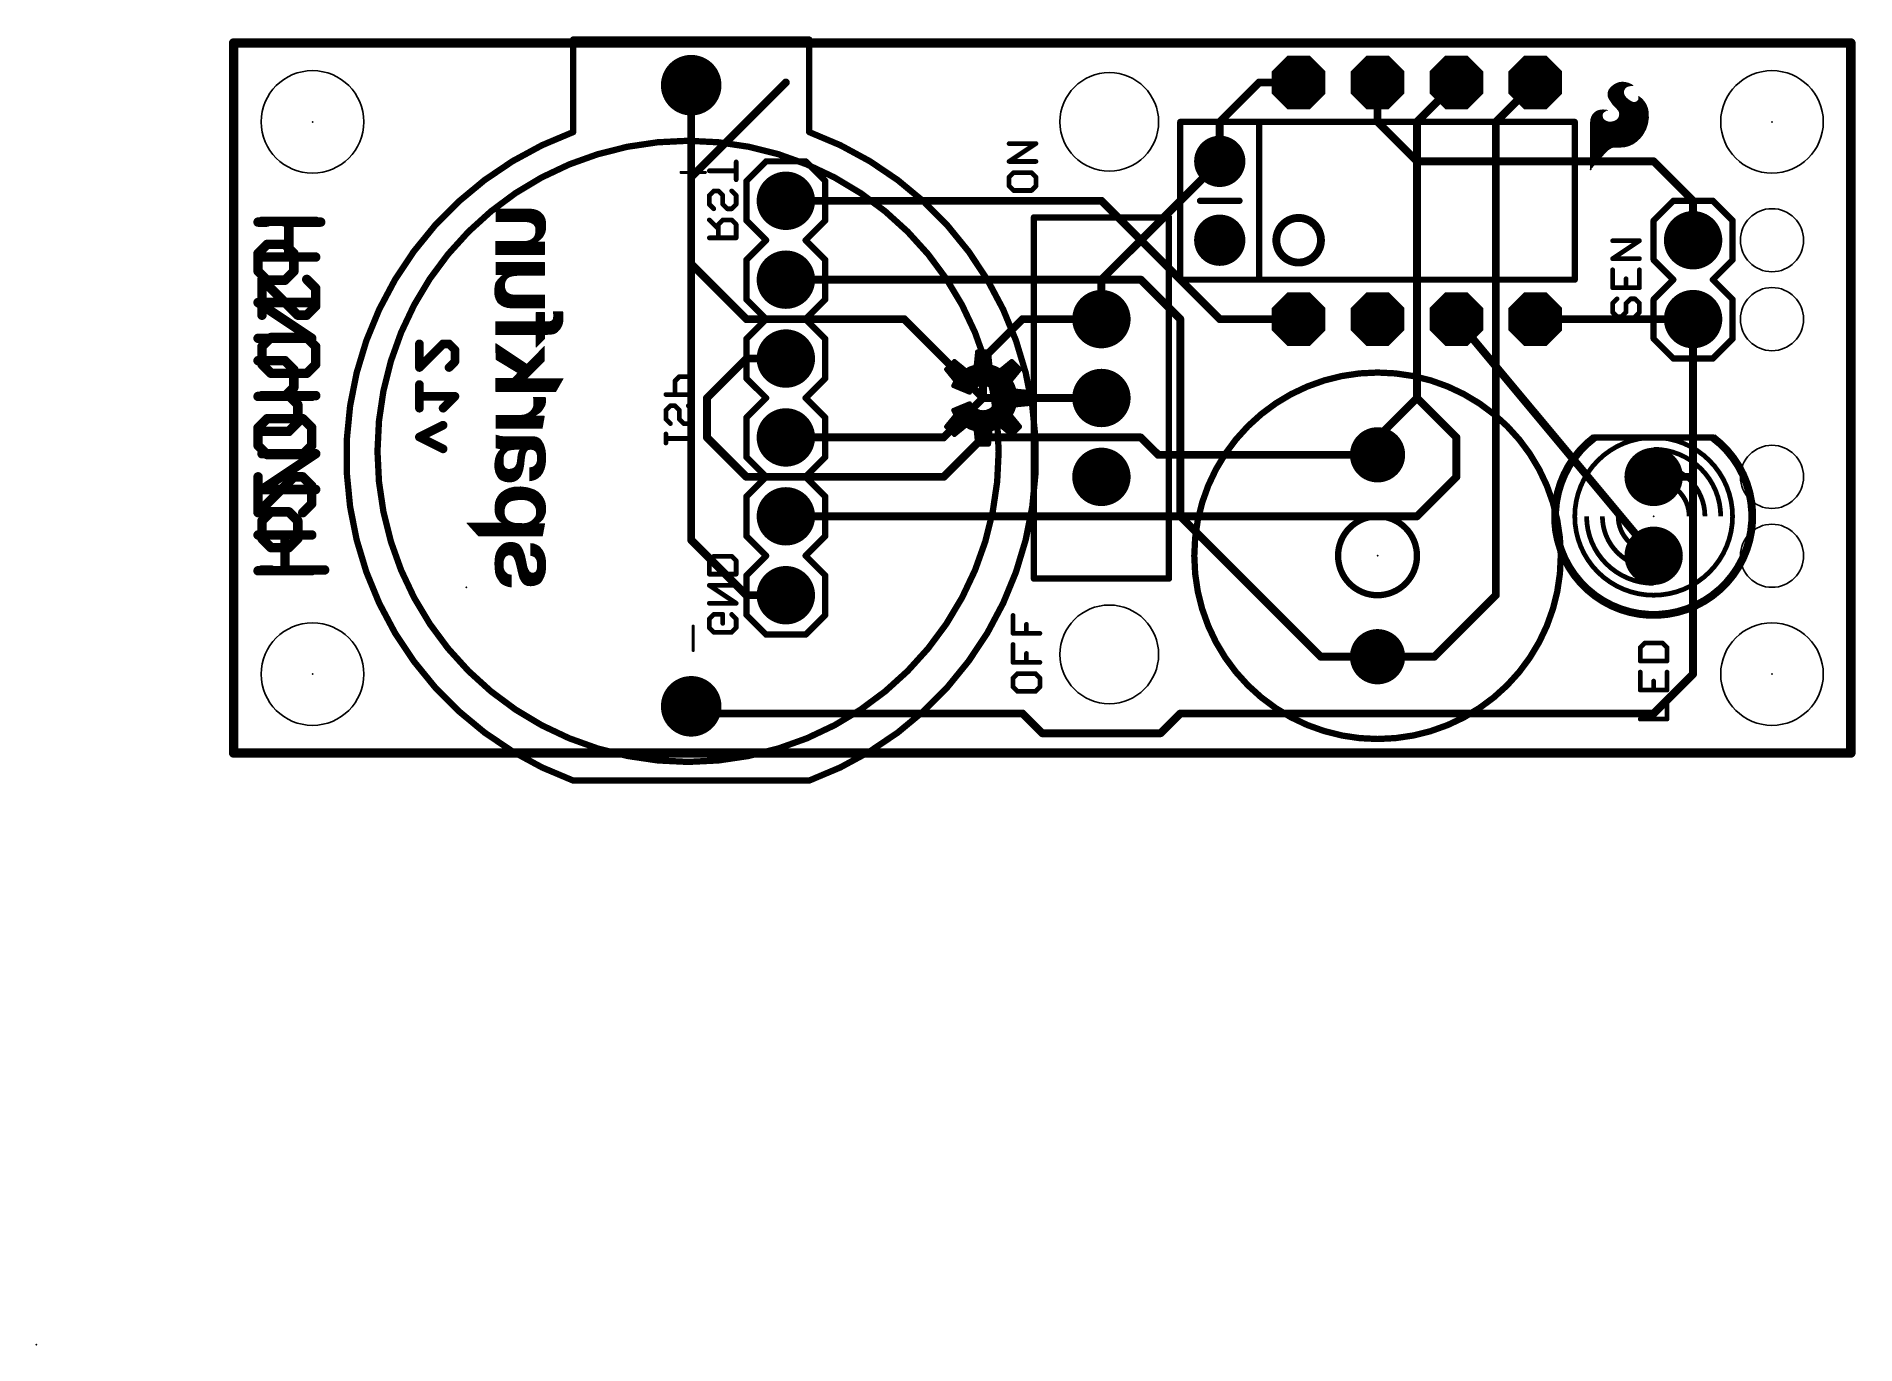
# Model space of a CAD drawing. Extents: x -6.3 to 52.2, y -19.1 to 23.1.
import ezdxf

# ---------------------------------------------------------------- set-up
doc = ezdxf.new("R2010")
doc.units = 0
for name, color, linetype in [('1', 12, 'CONTINUOUS'), ('16', 132, 'CONTINUOUS'), ('17', 110, 'CONTINUOUS'), ('20', 53, 'CONTINUOUS'), ('21', 41, 'CONTINUOUS'), ('22', 40, 'CONTINUOUS'), ('23', 53, 'CONTINUOUS'), ('24', 53, 'CONTINUOUS'), ('51', 53, 'CONTINUOUS')]:
    doc.layers.add(name, color=color, linetype=linetype)

# ---------------------------------------------------------------- blocks, each defined once
blk = doc.blocks.new('ROUNDP')
at = {"const_width": 0.5}
blk.add_lwpolyline([(0, -0.25, 1), (0, 0.25, 1), (0, -0.25)], format="xyb", dxfattribs=at)
blk = doc.blocks.new('RECT')
blk.add_solid([(-0.5, -0.5), (0.5, -0.5), (-0.5, 0.5), (0.5, 0.5)])
blk = doc.blocks.new('OCTAGONP')
at = {"const_width": 0.5}
blk.add_lwpolyline([(-0.25, -0.1036), (-0.25, 0.1036), (-0.1036, 0.25), (0.1036, 0.25), (0.25, 0.1036), (0.25, -0.1036), (0.1036, -0.25), (-0.1036, -0.25), (-0.25, -0.1036), (-0.25, 0.1036)], dxfattribs=at)

msp = doc.modelspace()

# ---------------------------------------------------------------- linework, layer by layer
at = {"layer": '1', "const_width": 0.254}
for points in [[(0, 22.86), (52.07, 22.86)], [(0, 0), (0, 22.86)], [(52.07, 22.86), (52.07, 0)], [(14.732, 18.542), (17.78, 21.59)], [(36.83, 20.32), (36.83, 21.59)], [(38.1, 19.05), (36.83, 20.32)], [(27.94, 15.24), (31.75, 19.05)], [(45.72, 19.05), (38.1, 19.05)], [(38.1, 11.43), (38.1, 19.05)], [(45.72, 19.05), (46.99, 17.78)], [(14.732, 6.858), (14.732, 18.542)], [(46.99, 17.78), (46.99, 16.51)], [(27.94, 13.97), (27.94, 15.24)], [(24.13, 12.7), (25.4, 13.97)], [(25.4, 13.97), (27.94, 13.97)], [(39.37, 13.97), (45.72, 6.35)], [(41.91, 13.97), (46.99, 13.97)], [(15.24, 11.43), (16.51, 12.7)], [(16.51, 12.7), (17.78, 12.7)], [(24.13, 11.43), (24.13, 12.7)], [(15.24, 10.16), (15.24, 11.43)], [(22.86, 10.16), (24.13, 11.43)], [(39.37, 10.16), (38.1, 11.43)], [(16.51, 8.89), (15.24, 10.16)], [(17.78, 10.16), (22.86, 10.16)], [(24.13, 10.16), (22.86, 8.89)], [(29.21, 10.16), (24.13, 10.16)], [(29.77, 9.6), (29.21, 10.16)], [(39.37, 8.89), (39.37, 10.16)], [(36.83, 9.6), (29.77, 9.6)], [(22.86, 8.89), (16.51, 8.89)], [(38.1, 7.62), (39.37, 8.89)], [(17.78, 7.62), (38.1, 7.62)], [(14.732, 6.858), (16.51, 5.08)], [(16.51, 5.08), (17.78, 5.08)], [(52.07, 0), (0, 0)]]:
    msp.add_lwpolyline(points, dxfattribs=at)
at = {"layer": '1', "const_width": 0.127}
for points in [[(0, 22.9235, 1), (0, 22.7965)], [(0.0635, 22.86, 1), (-0.0635, 22.86)], [(52.1335, 22.86, 1), (52.0065, 22.86)], [(52.07, 22.7965, 1), (52.07, 22.9235)], [(17.8249, 21.5451, 1), (17.7351, 21.6349)], [(36.8935, 21.59, 1), (36.7665, 21.59)], [(36.8749, 20.3649, 1), (36.7851, 20.2751)], [(36.7665, 20.32, 1), (36.8935, 20.32)], [(31.7949, 19.0051, 1), (31.7051, 19.0949)], [(38.1, 19.1135, 1), (38.1, 18.9865)], [(38.1635, 19.05, 1), (38.0365, 19.05)], [(38.0551, 19.0051, 1), (38.1449, 19.0949)], [(45.7649, 19.0949, 1), (45.6751, 19.0051)], [(45.72, 18.9865, 1), (45.72, 19.1135)], [(14.7955, 18.542, 1), (14.6685, 18.542)], [(14.6871, 18.5869, 1), (14.7769, 18.4971)], [(47.0535, 17.78, 1), (46.9265, 17.78)], [(46.9451, 17.7351, 1), (47.0349, 17.8249)], [(46.9265, 16.51, 1), (47.0535, 16.51)], [(28.0035, 15.24, 1), (27.8765, 15.24)], [(27.8951, 15.2849, 1), (27.9849, 15.1951)], [(25.4, 14.0335, 1), (25.4, 13.9065)], [(25.4449, 13.9251, 1), (25.3551, 14.0149)], [(27.94, 13.9065, 1), (27.94, 14.0335)], [(39.4188, 14.0107, 1), (39.3212, 13.9293)], [(41.91, 14.0335, 1), (41.91, 13.9065)], [(46.99, 13.9065, 1), (46.99, 14.0335)], [(27.8765, 13.97, 1), (28.0035, 13.97)], [(16.51, 12.7635, 1), (16.51, 12.6365)], [(16.5549, 12.6551, 1), (16.4651, 12.7449)], [(17.78, 12.6365, 1), (17.78, 12.7635)], [(24.1935, 12.7, 1), (24.0665, 12.7)], [(24.0851, 12.7449, 1), (24.1749, 12.6551)], [(15.3035, 11.43, 1), (15.1765, 11.43)], [(15.1951, 11.4749, 1), (15.2849, 11.3851)], [(24.0665, 11.43, 1), (24.1935, 11.43)], [(24.1749, 11.3851, 1), (24.0851, 11.4749)], [(38.1449, 11.4749, 1), (38.0551, 11.3851)], [(38.0365, 11.43, 1), (38.1635, 11.43)], [(15.2849, 10.2049, 1), (15.1951, 10.1151)], [(15.1765, 10.16, 1), (15.3035, 10.16)], [(17.78, 10.2235, 1), (17.78, 10.0965)], [(22.8151, 10.2049, 1), (22.9049, 10.1151)], [(22.86, 10.0965, 1), (22.86, 10.2235)], [(24.13, 10.2235, 1), (24.13, 10.0965)], [(24.1749, 10.1151, 1), (24.0851, 10.2049)], [(29.2549, 10.2049, 1), (29.1651, 10.1151)], [(29.21, 10.0965, 1), (29.21, 10.2235)], [(39.4335, 10.16, 1), (39.3065, 10.16)], [(39.3251, 10.1151, 1), (39.4149, 10.2049)], [(29.77, 9.6635, 1), (29.77, 9.5365)], [(29.7251, 9.5551, 1), (29.8149, 9.6449)], [(36.83, 9.5365, 1), (36.83, 9.6635)], [(16.51, 8.9535, 1), (16.51, 8.8265)], [(16.4651, 8.8451, 1), (16.5549, 8.9349)], [(22.8151, 8.9349, 1), (22.9049, 8.8451)], [(22.86, 8.8265, 1), (22.86, 8.9535)], [(39.3065, 8.89, 1), (39.4335, 8.89)], [(39.4149, 8.8451, 1), (39.3251, 8.9349)], [(17.78, 7.6835, 1), (17.78, 7.5565)], [(38.0551, 7.6649, 1), (38.1449, 7.5751)], [(38.1, 7.5565, 1), (38.1, 7.6835)], [(14.7769, 6.9029, 1), (14.6871, 6.8131)], [(14.6685, 6.858, 1), (14.7955, 6.858)], [(45.6712, 6.3093, 1), (45.7688, 6.3907)], [(16.51, 5.1435, 1), (16.51, 5.0165)], [(16.4651, 5.0351, 1), (16.5549, 5.1249)], [(17.78, 5.0165, 1), (17.78, 5.1435)], [(0, 0.0635, 1), (0, -0.0635)], [(-0.0635, 0, 1), (0.0635, 0)], [(52.0065, 0, 1), (52.1335, 0)], [(52.07, -0.0635, 1), (52.07, 0.0635)]]:
    msp.add_lwpolyline(points, format="xyb", dxfattribs=at)
at = {"layer": '16'}
for points, const_width in [([(0, 22.86), (52.07, 22.86)], 0.254), ([(0, 0), (0, 22.86)], 0.254), ([(52.07, 22.86), (52.07, 0)], 0.254), ([(31.75, 20.32), (33.02, 21.59)], 0.254), ([(33.02, 21.59), (34.29, 21.59)], 0.254), ([(38.1, 20.32), (39.37, 21.59)], 0.254), ([(40.64, 20.32), (41.91, 21.59)], 0.254), ([(14.732, 15.748), (14.732, 21.502)], 0.254), ([(31.75, 19.05), (31.75, 20.32)], 0.254), ([(38.1, 11.43), (38.1, 20.32)], 0.254), ([(40.64, 5.08), (40.64, 20.32)], 0.254), ([(17.78, 17.78), (27.94, 17.78)], 0.254), ([(27.94, 17.78), (31.75, 13.97)], 0.254), ([(16.51, 13.97), (14.732, 15.748)], 0.254), ([(17.78, 15.24), (29.21, 15.24)], 0.254), ([(29.21, 15.24), (30.48, 13.97)], 0.254), ([(21.59, 13.97), (16.51, 13.97)], 0.254), ([(24.13, 11.43), (21.59, 13.97)], 0.254), ([(30.48, 13.97), (30.48, 7.62)], 0.254), ([(31.75, 13.97), (34.29, 13.97)], 0.254), ([(46.99, 13.97), (46.99, 8.89)], 0.254), ([(5.9817, 13.1738), (5.9817, 12.4112)], 0.2794), ([(5.9817, 12.4112), (6.7444, 13.1738)], 0.2794), ([(6.7444, 13.1738), (6.935, 13.1738)], 0.2794), ([(6.935, 13.1738), (7.1257, 12.9831)], 0.2794), ([(7.1257, 12.9831), (7.1257, 12.6018)], 0.2794), ([(7.1257, 12.6018), (6.935, 12.4112)], 0.2794), ([(5.9817, 11.1014), (5.9817, 11.8641)], 0.2794), ([(7.1257, 11.4828), (5.9817, 11.4828)], 0.2794), ([(6.7444, 11.1014), (7.1257, 11.4828)], 0.2794), ([(27.94, 11.43), (24.13, 11.43)], 0.254), ([(36.83, 10.16), (38.1, 11.43)], 0.254), ([(5.9817, 10.173), (6.7444, 10.5544)], 0.2794), ([(6.7444, 9.7917), (5.9817, 10.173)], 0.2794), ([(36.83, 9.6), (36.83, 10.16)], 0.254), ([(45.72, 8.89), (46.99, 8.89)], 0.254), ([(46.99, 8.89), (46.99, 2.54)], 0.254), ([(35, 3.1), (30.48, 7.62)], 0.254), ([(38.66, 3.1), (40.64, 5.08)], 0.254), ([(36.83, 3.1), (35, 3.1)], 0.254), ([(36.83, 3.1), (38.66, 3.1)], 0.254), ([(45.72, 1.27), (46.99, 2.54)], 0.254), ([(25.4, 1.27), (14.859, 1.27)], 0.254), ([(26.035, 0.635), (25.4, 1.27)], 0.254), ([(30.48, 1.27), (29.845, 0.635)], 0.254), ([(30.48, 1.27), (45.72, 1.27)], 0.254), ([(29.845, 0.635), (26.035, 0.635)], 0.254), ([(52.07, 0), (0, 0)], 0.254)]:
    msp.add_lwpolyline(points, dxfattribs=dict(at, const_width=const_width))
for points, const_width in [([(0, 22.9235, 1), (0, 22.7965)], 0.127), ([(0.0635, 22.86, 1), (-0.0635, 22.86)], 0.127), ([(52.1335, 22.86, 1), (52.0065, 22.86)], 0.127), ([(52.07, 22.7965, 1), (52.07, 22.9235)], 0.127), ([(33.02, 21.6535, 1), (33.02, 21.5265)], 0.127), ([(33.0649, 21.5451, 1), (32.9751, 21.6349)], 0.127), ([(34.29, 21.5265, 1), (34.29, 21.6535)], 0.127), ([(39.4149, 21.5451, 1), (39.3251, 21.6349)], 0.127), ([(41.9549, 21.5451, 1), (41.8651, 21.6349)], 0.127), ([(14.7955, 21.502, 1), (14.6685, 21.502)], 0.127), ([(31.8135, 20.32, 1), (31.6865, 20.32)], 0.127), ([(31.7051, 20.3649, 1), (31.7949, 20.2751)], 0.127), ([(38.1635, 20.32, 1), (38.0365, 20.32)], 0.127), ([(38.0551, 20.3649, 1), (38.1449, 20.2751)], 0.127), ([(40.7035, 20.32, 1), (40.5765, 20.32)], 0.127), ([(40.5951, 20.3649, 1), (40.6849, 20.2751)], 0.127), ([(31.6865, 19.05, 1), (31.8135, 19.05)], 0.127), ([(17.78, 17.8435, 1), (17.78, 17.7165)], 0.127), ([(27.9849, 17.8249, 1), (27.8951, 17.7351)], 0.127), ([(27.94, 17.7165, 1), (27.94, 17.8435)], 0.127), ([(14.7769, 15.7929, 1), (14.6871, 15.7031)], 0.127), ([(14.6685, 15.748, 1), (14.7955, 15.748)], 0.127), ([(17.78, 15.3035, 1), (17.78, 15.1765)], 0.127), ([(29.2549, 15.2849, 1), (29.1651, 15.1951)], 0.127), ([(29.21, 15.1765, 1), (29.21, 15.3035)], 0.127), ([(16.51, 14.0335, 1), (16.51, 13.9065)], 0.127), ([(16.4651, 13.9251, 1), (16.5549, 14.0149)], 0.127), ([(21.6349, 14.0149, 1), (21.5451, 13.9251)], 0.127), ([(21.59, 13.9065, 1), (21.59, 14.0335)], 0.127), ([(30.5435, 13.97, 1), (30.4165, 13.97)], 0.127), ([(30.4351, 13.9251, 1), (30.5249, 14.0149)], 0.127), ([(31.75, 14.0335, 1), (31.75, 13.9065)], 0.127), ([(31.7051, 13.9251, 1), (31.7949, 14.0149)], 0.127), ([(34.29, 13.9065, 1), (34.29, 14.0335)], 0.127), ([(47.0535, 13.97, 1), (46.9265, 13.97)], 0.127), ([(6.0515, 13.1738, 1), (5.9119, 13.1738)], 0.1397), ([(6.7444, 13.2437, 1), (6.7444, 13.1039)], 0.1397), ([(6.7937, 13.1244, 1), (6.695, 13.2232)], 0.1397), ([(6.9844, 13.2232, 1), (6.8856, 13.1244)], 0.1397), ([(6.935, 13.1039, 1), (6.935, 13.2437)], 0.1397), ([(7.1955, 12.9831, 1), (7.0558, 12.9831)], 0.1397), ([(7.0763, 12.9337, 1), (7.1751, 13.0325)], 0.1397), ([(5.9323, 12.4605, 1), (6.0311, 12.3618)], 0.1397), ([(5.9119, 12.4112, 1), (6.0515, 12.4112)], 0.1397), ([(6.8856, 12.4605, 1), (6.9844, 12.3618)], 0.1397), ([(7.0558, 12.6018, 1), (7.1955, 12.6018)], 0.1397), ([(7.1751, 12.5524, 1), (7.0763, 12.6512)], 0.1397), ([(6.0515, 11.8641, 1), (5.9119, 11.8641)], 0.1397), ([(5.9817, 11.5526, 1), (5.9817, 11.4129)], 0.1397), ([(5.9119, 11.1014, 1), (6.0515, 11.1014)], 0.1397), ([(6.695, 11.1508, 1), (6.7937, 11.052)], 0.1397), ([(7.1751, 11.4334, 1), (7.0763, 11.5321)], 0.1397), ([(7.1257, 11.4129, 1), (7.1257, 11.5526)], 0.1397), ([(24.13, 11.4935, 1), (24.13, 11.3665)], 0.127), ([(24.0851, 11.3851, 1), (24.1749, 11.4749)], 0.127), ([(27.94, 11.3665, 1), (27.94, 11.4935)], 0.127), ([(38.0365, 11.43, 1), (38.1635, 11.43)], 0.127), ([(38.1449, 11.3851, 1), (38.0551, 11.4749)], 0.127), ([(6.7756, 10.4919, 1), (6.7131, 10.6168)], 0.1397), ([(6.0129, 10.2355, 1), (5.9505, 10.1105)], 0.1397), ([(5.9505, 10.2355, 1), (6.0129, 10.1105)], 0.1397), ([(36.8935, 10.16, 1), (36.7665, 10.16)], 0.127), ([(36.7851, 10.2049, 1), (36.8749, 10.1151)], 0.127), ([(6.7131, 9.7292, 1), (6.7756, 9.8542)], 0.1397), ([(36.7665, 9.6, 1), (36.8935, 9.6)], 0.127), ([(45.72, 8.9535, 1), (45.72, 8.8265)], 0.127), ([(47.0535, 8.89, 1), (46.9265, 8.89)], 0.127), ([(46.9265, 8.89, 1), (47.0535, 8.89)], 0.127), ([(46.99, 8.8265, 1), (46.99, 8.9535)], 0.127), ([(30.5249, 7.6649, 1), (30.4351, 7.5751)], 0.127), ([(30.4165, 7.62, 1), (30.5435, 7.62)], 0.127), ([(40.5765, 5.08, 1), (40.7035, 5.08)], 0.127), ([(40.6849, 5.0351, 1), (40.5951, 5.1249)], 0.127), ([(35, 3.1635, 1), (35, 3.0365)], 0.127), ([(34.9551, 3.0551, 1), (35.0449, 3.1449)], 0.127), ([(36.83, 3.1635, 1), (36.83, 3.0365)], 0.127), ([(36.83, 3.0365, 1), (36.83, 3.1635)], 0.127), ([(38.6151, 3.1449, 1), (38.7049, 3.0551)], 0.127), ([(38.66, 3.0365, 1), (38.66, 3.1635)], 0.127), ([(46.9265, 2.54, 1), (47.0535, 2.54)], 0.127), ([(47.0349, 2.4951, 1), (46.9451, 2.5849)], 0.127), ([(14.859, 1.3335, 1), (14.859, 1.2065)], 0.127), ([(25.4449, 1.3149, 1), (25.3551, 1.2251)], 0.127), ([(25.4, 1.2065, 1), (25.4, 1.3335)], 0.127), ([(30.48, 1.3335, 1), (30.48, 1.2065)], 0.127), ([(30.5249, 1.2251, 1), (30.4351, 1.3149)], 0.127), ([(45.6751, 1.3149, 1), (45.7649, 1.2251)], 0.127), ([(45.72, 1.2065, 1), (45.72, 1.3335)], 0.127), ([(26.035, 0.6985, 1), (26.035, 0.5715)], 0.127), ([(25.9901, 0.5901, 1), (26.0799, 0.6799)], 0.127), ([(29.8001, 0.6799, 1), (29.8899, 0.5901)], 0.127), ([(29.845, 0.5715, 1), (29.845, 0.6985)], 0.127), ([(0, 0.0635, 1), (0, -0.0635)], 0.127), ([(-0.0635, 0, 1), (0.0635, 0)], 0.127), ([(52.0065, 0, 1), (52.1335, 0)], 0.127), ([(52.07, -0.0635, 1), (52.07, 0.0635)], 0.127)]:
    msp.add_lwpolyline(points, format="xyb", dxfattribs=dict(at, const_width=const_width))
at = {"layer": '20', "const_width": 0.3048}
for points in [[(0, 22.86), (0, 0)], [(52.07, 22.86), (0, 22.86)], [(52.07, 0), (52.07, 22.86)], [(0, 0), (52.07, 0)]]:
    msp.add_lwpolyline(points, dxfattribs=at)
at = {"layer": '20', "const_width": 0.1524}
for points in [[(0.0762, 22.86, 1), (-0.0762, 22.86)], [(0, 22.9362, 1), (0, 22.7838)], [(52.1462, 22.86, 1), (51.9938, 22.86)], [(52.07, 22.7838, 1), (52.07, 22.9362)], [(0, 0.0762, 1), (0, -0.0762)], [(-0.0762, 0, 1), (0.0762, 0)], [(51.9938, 0, 1), (52.1462, 0)], [(52.07, -0.0762, 1), (52.07, 0.0762)]]:
    msp.add_lwpolyline(points, format="xyb", dxfattribs=at)
at = {"layer": '20'}
for centre, radius in [((2.54, 20.32), 1.651), ((28.194, 20.32), 1.5875), ((49.53, 20.32), 1.651), ((49.53, 16.51), 1.016), ((49.53, 13.97), 1.016), ((49.53, 8.89), 1.016), ((49.53, 6.35), 1.016), ((28.194, 3.175), 1.5875), ((2.54, 2.54), 1.651), ((49.53, 2.54), 1.651)]:
    msp.add_circle(centre, radius, dxfattribs=at)
at = {"layer": '21'}
for points, const_width in [([(10.932, 19.992), (10.932, 22.972)], 0.2032), ([(10.932, 22.972), (18.532, 22.972)], 0.2032), ([(18.532, 22.972), (18.532, 19.992)], 0.2032), ([(44.2557, 21.2801), (44.2471, 21.2064)], 0.0254), ([(44.2471, 21.2064), (44.257, 21.1329)], 0.0254), ([(44.2474, 21.209), (44.7634, 21.209)], 0.0254), ([(44.2502, 21.1836), (44.774, 21.1836)], 0.0254), ([(44.2504, 21.2344), (44.7539, 21.2344)], 0.0254), ([(44.2533, 21.2598), (44.7488, 21.2598)], 0.0254), ([(44.2536, 21.1582), (44.7885, 21.1582)], 0.0254), ([(44.2825, 21.3493), (44.2557, 21.2801)], 0.0254), ([(44.257, 21.1329), (44.285, 21.0642)], 0.0254), ([(44.2571, 21.1328), (44.8042, 21.1328)], 0.0254), ([(44.2577, 21.2852), (44.7494, 21.2852)], 0.0254), ([(44.2674, 21.1074), (44.8253, 21.1074)], 0.0254), ([(44.2675, 21.3106), (44.7544, 21.3106)], 0.0254), ([(44.2773, 21.336), (44.762, 21.336)], 0.0254), ([(44.2778, 21.082), (44.8489, 21.082)], 0.0254), ([(44.3256, 21.4097), (44.2825, 21.3493)], 0.0254), ([(44.2911, 21.3614), (44.7732, 21.3614)], 0.0254), ([(44.3092, 21.3868), (44.789, 21.3868)], 0.0254), ([(44.3952, 21.4756), (44.3256, 21.4097)], 0.0254), ([(44.3282, 21.4122), (44.8106, 21.4122)], 0.0254), ([(44.3551, 21.4376), (44.8377, 21.4376)], 0.0254), ([(44.3819, 21.463), (44.8848, 21.463)], 0.0254), ([(44.4729, 21.5316), (44.3952, 21.4756)], 0.0254), ([(44.413, 21.4884), (45.052, 21.4884)], 0.0254), ([(44.4482, 21.5138), (45.0194, 21.5138)], 0.0254), ([(44.5509, 21.5704), (44.4729, 21.5316)], 0.0254), ([(44.4882, 21.5392), (44.9697, 21.5392)], 0.0254), ([(44.5392, 21.5646), (44.9111, 21.5646)], 0.0254), ([(44.6349, 21.5936), (44.5509, 21.5704)], 0.0254), ([(44.622, 21.59), (44.8184, 21.59)], 0.0254), ([(44.7218, 21.6002), (44.6349, 21.5936)], 0.0254), ([(44.8118, 21.5917), (44.7218, 21.6002)], 0.0254), ([(44.7484, 21.262), (44.7498, 21.2954)], 0.0254), ([(44.7549, 21.2293), (44.7484, 21.262)], 0.0254), ([(44.7498, 21.2954), (44.7664, 21.3504)], 0.0254), ([(44.7764, 21.1778), (44.7549, 21.2293)], 0.0254), ([(44.7664, 21.3504), (44.7967, 21.3993)], 0.0254), ([(44.8057, 21.1303), (44.7764, 21.1778)], 0.0254), ([(44.7967, 21.3993), (44.8387, 21.4385)], 0.0254), ([(44.842, 21.0879), (44.8057, 21.1303)], 0.0254), ([(44.8996, 21.5697), (44.8118, 21.5917)], 0.0254), ([(44.8387, 21.4385), (44.8895, 21.4655)], 0.0254), ([(44.8844, 21.0515), (44.842, 21.0879)], 0.0254), ([(44.8895, 21.4655), (44.9407, 21.48)], 0.0254), ([(44.9225, 21.5595), (44.8996, 21.5697)], 0.0254), ([(44.9581, 21.5443), (44.9225, 21.5595)], 0.0254), ([(44.9407, 21.48), (44.9936, 21.4859)], 0.0254), ([(45.0085, 21.5222), (44.9581, 21.5443)], 0.0254), ([(44.9936, 21.4859), (45.0546, 21.4859)], 0.0254), ([(45.052, 21.4884), (45.0085, 21.5222)], 0.0254), ([(45.0545, 21.4859), (45.052, 21.4884)], 0.0254), ([(45.0546, 21.4859), (45.0545, 21.4859)], 0.0254), ([(45.3501, 21.0509), (45.2375, 21.143)], 0.0254), ([(45.2375, 21.143), (45.2375, 21.0541)], 0.0254), ([(45.2375, 21.1328), (45.25, 21.1328)], 0.0254), ([(45.2375, 21.1074), (45.281, 21.1074)], 0.0254), ([(45.2375, 21.082), (45.3121, 21.082)], 0.0254), ([(43.7592, 20.5511), (43.7191, 20.4779)], 0.0254), ([(43.73, 20.4978), (44.0676, 20.4978)], 0.0254), ([(43.7439, 20.5232), (44.0668, 20.5232)], 0.0254), ([(43.7578, 20.5486), (44.0671, 20.5486)], 0.0254), ([(43.8062, 20.6061), (43.7592, 20.5511)], 0.0254), ([(43.7788, 20.574), (44.0727, 20.574)], 0.0254), ([(43.8005, 20.5994), (44.0807, 20.5994)], 0.0254), ([(43.8632, 20.6505), (43.8062, 20.6061)], 0.0254), ([(43.8302, 20.6248), (44.1029, 20.6248)], 0.0254), ([(43.8628, 20.6502), (44.1379, 20.6502)], 0.0254), ([(43.928, 20.6826), (43.8632, 20.6505)], 0.0254), ([(43.9139, 20.6756), (44.1729, 20.6756)], 0.0254), ([(43.9979, 20.701), (43.928, 20.6826)], 0.0254), ([(44.0919, 20.7083), (43.9979, 20.701)], 0.0254), ([(43.9979, 20.701), (44.1859, 20.701)], 0.0254), ([(44.0668, 20.5473), (44.0767, 20.5918)], 0.0254), ([(44.0668, 20.5017), (44.0668, 20.5473)], 0.0254), ([(44.0767, 20.4572), (44.0668, 20.5017)], 0.0254), ([(44.0767, 20.5918), (44.0857, 20.6089)], 0.0254), ([(44.0857, 20.6089), (44.0995, 20.6223)], 0.0254), ([(44.1859, 20.701), (44.0919, 20.7083)], 0.0254), ([(44.0995, 20.6223), (44.1834, 20.6832)], 0.0254), ([(44.1834, 20.6832), (44.1991, 20.6916)], 0.0254), ([(44.2342, 20.6934), (44.1859, 20.701)], 0.0254), ([(44.1991, 20.6916), (44.2165, 20.6951)], 0.0254), ([(44.2165, 20.6951), (44.2342, 20.6934)], 0.0254), ([(44.285, 21.0642), (44.4036, 20.8884)], 0.0254), ([(44.2901, 21.0566), (44.8785, 21.0566)], 0.0254), ([(44.3073, 21.0312), (44.9125, 21.0312)], 0.0254), ([(44.3244, 21.0058), (44.9477, 21.0058)], 0.0254), ([(44.3415, 20.9804), (44.9858, 20.9804)], 0.0254), ([(44.3587, 20.955), (45.0504, 20.955)], 0.0254), ([(44.3758, 20.9296), (45.4448, 20.9296)], 0.0254), ([(44.3929, 20.9042), (45.4584, 20.9042)], 0.0254), ([(44.4036, 20.8884), (44.5491, 20.734)], 0.0254), ([(44.4126, 20.8788), (45.4721, 20.8788)], 0.0254), ([(44.4366, 20.8534), (45.4857, 20.8534)], 0.0254), ([(44.4605, 20.828), (45.4965, 20.828)], 0.0254), ([(44.4844, 20.8026), (45.5056, 20.8026)], 0.0254), ([(44.5084, 20.7772), (45.5147, 20.7772)], 0.0254), ([(44.5323, 20.7518), (45.5238, 20.7518)], 0.0254), ([(44.5491, 20.734), (44.5874, 20.6891)], 0.0254), ([(44.5556, 20.7264), (45.5301, 20.7264)], 0.0254), ([(44.5772, 20.701), (45.5352, 20.701)], 0.0254), ([(44.5874, 20.6891), (44.6129, 20.6358)], 0.0254), ([(44.5939, 20.6756), (45.5402, 20.6756)], 0.0254), ([(44.619, 20.5188), (44.5994, 20.4631)], 0.0254), ([(44.606, 20.6502), (45.5453, 20.6502)], 0.0254), ([(44.6116, 20.4978), (45.5518, 20.4978)], 0.0254), ([(44.6129, 20.6358), (44.6236, 20.5777)], 0.0254), ([(44.6149, 20.6248), (45.5478, 20.6248)], 0.0254), ([(44.6236, 20.5777), (44.619, 20.5188)], 0.0254), ([(44.6194, 20.5232), (45.551, 20.5232)], 0.0254), ([(44.6196, 20.5994), (45.5486, 20.5994)], 0.0254), ([(44.6214, 20.5486), (45.5502, 20.5486)], 0.0254), ([(44.6234, 20.574), (45.5494, 20.574)], 0.0254), ([(44.9758, 20.9855), (44.8844, 21.0515)], 0.0254), ([(45.0271, 20.9593), (44.9758, 20.9855)], 0.0254), ([(45.0837, 20.9489), (45.0271, 20.9593)], 0.0254), ([(45.1409, 20.955), (45.0837, 20.9489)], 0.0254), ([(45.1613, 20.9626), (45.1409, 20.955)], 0.0254), ([(45.1409, 20.955), (45.4265, 20.955)], 0.0254), ([(45.2002, 20.9894), (45.1613, 20.9626)], 0.0254), ([(45.1871, 20.9804), (45.4063, 20.9804)], 0.0254), ([(45.2298, 21.0261), (45.2002, 20.9894)], 0.0254), ([(45.2134, 21.0058), (45.386, 21.0058)], 0.0254), ([(45.2355, 21.0396), (45.2298, 21.0261)], 0.0254), ([(45.232, 21.0312), (45.3658, 21.0312)], 0.0254), ([(45.2375, 21.0541), (45.2355, 21.0396)], 0.0254), ([(45.2375, 21.0566), (45.3431, 21.0566)], 0.0254), ([(45.4407, 20.9372), (45.3501, 21.0509)], 0.0254), ([(45.4908, 20.8438), (45.4407, 20.9372)], 0.0254), ([(45.5266, 20.744), (45.4908, 20.8438)], 0.0254), ([(45.5473, 20.64), (45.5266, 20.744)], 0.0254), ([(45.5533, 20.4472), (45.5473, 20.64)], 0.0254), ([(30.48, 15.24), (30.48, 20.32)], 0.2032), ([(30.48, 20.32), (33.02, 20.32)], 0.2032), ([(33.02, 20.32), (33.02, 15.24)], 0.2032), ([(33.02, 20.32), (43.18, 20.32)], 0.2032), ([(33.02, 20.32), (33.02, 16.256)], 0.2032), ([(43.18, 20.32), (43.18, 15.24)], 0.2032), ([(43.6951, 20.398), (43.6881, 20.3149)], 0.0254), ([(43.6881, 20.3149), (43.6881, 18.7985)], 0.0254), ([(43.6881, 20.2946), (45.5302, 20.2946)], 0.0254), ([(43.6881, 20.2692), (45.5264, 20.2692)], 0.0254), ([(43.6881, 20.2438), (45.5201, 20.2438)], 0.0254), ([(43.6881, 20.2184), (45.5114, 20.2184)], 0.0254), ([(43.6881, 20.193), (45.5026, 20.193)], 0.0254), ([(43.6881, 20.1676), (45.4939, 20.1676)], 0.0254), ([(43.6881, 20.1422), (45.4851, 20.1422)], 0.0254), ([(43.6881, 20.1168), (45.4764, 20.1168)], 0.0254), ([(43.6881, 20.0914), (45.4676, 20.0914)], 0.0254), ([(43.6881, 20.066), (45.4571, 20.066)], 0.0254), ([(43.6881, 20.0406), (45.4428, 20.0406)], 0.0254), ([(43.6881, 20.0152), (45.4285, 20.0152)], 0.0254), ([(43.6881, 19.9898), (45.4142, 19.9898)], 0.0254), ([(43.6881, 19.9644), (45.3999, 19.9644)], 0.0254), ([(43.6881, 19.939), (45.3856, 19.939)], 0.0254), ([(43.6881, 19.9136), (45.3713, 19.9136)], 0.0254), ([(43.6885, 20.32), (44.2622, 20.32)], 0.0254), ([(43.6907, 20.3454), (44.1874, 20.3454)], 0.0254), ([(43.6928, 20.3708), (44.1452, 20.3708)], 0.0254), ([(43.6949, 20.3962), (44.1157, 20.3962)], 0.0254), ([(43.7191, 20.4779), (43.6951, 20.398)], 0.0254), ([(43.7021, 20.4216), (44.0949, 20.4216)], 0.0254), ([(43.7098, 20.447), (44.0819, 20.447)], 0.0254), ([(43.7174, 20.4724), (44.0733, 20.4724)], 0.0254), ([(44.0989, 20.4138), (44.0767, 20.4572)], 0.0254), ([(44.1326, 20.3784), (44.0989, 20.4138)], 0.0254), ([(44.196, 20.3402), (44.1326, 20.3784)], 0.0254), ([(44.2668, 20.3186), (44.196, 20.3402)], 0.0254), ([(44.3408, 20.3149), (44.2668, 20.3186)], 0.0254), ([(44.4041, 20.325), (44.3408, 20.3149)], 0.0254), ([(44.3728, 20.32), (45.5341, 20.32)], 0.0254), ([(44.4648, 20.3455), (44.4041, 20.325)], 0.0254), ([(44.4645, 20.3454), (45.5379, 20.3454)], 0.0254), ([(44.5212, 20.3759), (44.4648, 20.3455)], 0.0254), ([(44.5117, 20.3708), (45.5418, 20.3708)], 0.0254), ([(44.566, 20.4144), (44.5212, 20.3759)], 0.0254), ([(44.5449, 20.3962), (45.5456, 20.3962)], 0.0254), ([(44.5994, 20.4631), (44.566, 20.4144)], 0.0254), ([(44.571, 20.4216), (45.5495, 20.4216)], 0.0254), ([(44.5884, 20.447), (45.5533, 20.447)], 0.0254), ([(44.6027, 20.4724), (45.5525, 20.4724)], 0.0254), ([(45.2786, 19.7953), (45.367, 19.906)], 0.0254), ([(45.367, 19.906), (45.4617, 20.0741)], 0.0254), ([(45.4617, 20.0741), (45.5245, 20.2565)], 0.0254), ([(45.5245, 20.2565), (45.5533, 20.4472)], 0.0254), ([(24.9675, 19.0457), (25.8318, 19.6219)], 0.1524), ([(25.8318, 19.6219), (24.9675, 19.6219)], 0.1524), ([(43.6881, 19.8882), (45.3528, 19.8882)], 0.0254), ([(43.6881, 19.8628), (45.3325, 19.8628)], 0.0254), ([(43.6881, 19.8374), (45.3122, 19.8374)], 0.0254), ([(43.6881, 19.812), (45.2919, 19.812)], 0.0254), ([(43.6881, 19.7866), (45.2693, 19.7866)], 0.0254), ([(43.6881, 19.7612), (45.2424, 19.7612)], 0.0254), ([(43.6881, 19.7358), (45.2154, 19.7358)], 0.0254), ([(43.6881, 19.7104), (45.1885, 19.7104)], 0.0254), ([(43.6881, 19.685), (45.1569, 19.685)], 0.0254), ([(43.6881, 19.6596), (45.1209, 19.6596)], 0.0254), ([(43.6881, 19.6342), (45.0849, 19.6342)], 0.0254), ([(43.6881, 19.6088), (45.0441, 19.6088)], 0.0254), ([(43.6881, 19.5834), (44.992, 19.5834)], 0.0254), ([(43.6881, 19.558), (44.9399, 19.558)], 0.0254), ([(43.6881, 19.5326), (44.8514, 19.5326)], 0.0254), ([(43.6881, 19.5072), (44.6685, 19.5072)], 0.0254), ([(43.6881, 19.4818), (44.3551, 19.4818)], 0.0254), ([(43.6881, 19.4564), (44.3124, 19.4564)], 0.0254), ([(43.6881, 19.431), (44.2697, 19.431)], 0.0254), ([(43.6881, 19.4056), (44.2394, 19.4056)], 0.0254), ([(43.6881, 19.3802), (44.2117, 19.3802)], 0.0254), ([(43.6881, 19.3548), (44.184, 19.3548)], 0.0254), ([(43.6881, 18.7985), (44.1757, 19.3472)], 0.0254), ([(43.6881, 19.3294), (44.1599, 19.3294)], 0.0254), ([(44.1757, 19.3472), (44.2625, 19.4267)], 0.0254), ([(44.2625, 19.4267), (44.3637, 19.4869)], 0.0254), ([(44.3637, 19.4869), (44.4009, 19.5004)], 0.0254), ([(44.4009, 19.5004), (44.4399, 19.5072)], 0.0254), ([(44.4399, 19.5072), (44.6685, 19.5072)], 0.0254), ([(44.6685, 19.5072), (44.8048, 19.5196)], 0.0254), ([(44.8048, 19.5196), (44.9367, 19.5564)], 0.0254), ([(44.9367, 19.5564), (45.0597, 19.6164)], 0.0254), ([(45.0597, 19.6164), (45.1754, 19.6981)], 0.0254), ([(45.1754, 19.6981), (45.2786, 19.7953)], 0.0254), ([(25.8318, 19.0457), (24.9675, 19.0457)], 0.1524), ([(25.1115, 18.6864), (24.9675, 18.5424)], 0.1524), ([(25.6877, 18.6864), (25.1115, 18.6864)], 0.1524), ([(25.8318, 18.5424), (25.6877, 18.6864)], 0.1524), ([(43.6881, 19.304), (44.1373, 19.304)], 0.0254), ([(43.6881, 19.2786), (44.1147, 19.2786)], 0.0254), ([(43.6881, 19.2532), (44.0922, 19.2532)], 0.0254), ([(43.6881, 19.2278), (44.0696, 19.2278)], 0.0254), ([(43.6881, 19.2024), (44.047, 19.2024)], 0.0254), ([(43.6881, 19.177), (44.0245, 19.177)], 0.0254), ([(43.6881, 19.1516), (44.0019, 19.1516)], 0.0254), ([(43.6881, 19.1262), (43.9793, 19.1262)], 0.0254), ([(43.6881, 19.1008), (43.9567, 19.1008)], 0.0254), ([(43.6881, 19.0754), (43.9342, 19.0754)], 0.0254), ([(43.6881, 19.05), (43.9116, 19.05)], 0.0254), ([(43.6881, 19.0246), (43.889, 19.0246)], 0.0254), ([(43.6881, 18.9992), (43.8665, 18.9992)], 0.0254), ([(43.6881, 18.9738), (43.8439, 18.9738)], 0.0254), ([(43.6881, 18.9484), (43.8213, 18.9484)], 0.0254), ([(43.6881, 18.923), (43.7987, 18.923)], 0.0254), ([(43.6881, 18.8976), (43.7762, 18.8976)], 0.0254), ([(43.6881, 18.8722), (43.7536, 18.8722)], 0.0254), ([(43.6881, 18.8468), (43.731, 18.8468)], 0.0254), ([(43.6881, 18.8214), (43.7084, 18.8214)], 0.0254), ([(24.9675, 18.5424), (24.9675, 18.2543)], 0.1524), ([(24.9675, 18.2543), (25.1115, 18.1102)], 0.1524), ([(25.1115, 18.1102), (25.6877, 18.1102)], 0.1524), ([(25.6877, 18.1102), (25.8318, 18.2543)], 0.1524), ([(25.8318, 18.2543), (25.8318, 18.5424)], 0.1524), ([(32.385, 17.78), (31.115, 17.78)], 0.2032), ([(46.355, 17.78), (45.72, 17.145)], 0.2032), ([(47.625, 17.78), (46.355, 17.78)], 0.2032), ([(48.26, 17.145), (47.625, 17.78)], 0.2032), ([(0.9144, 17.1196), (2.6431, 17.1196)], 0.3048), ([(1.7787, 17.1196), (1.7787, 15.9672)], 0.3048), ([(30.115, 17.245), (25.765, 17.245)], 0.2032), ([(25.765, 17.245), (25.765, 5.615)], 0.2032), ([(30.115, 5.615), (30.115, 17.245)], 0.2032), ([(45.72, 15.875), (45.72, 17.145)], 0.2032), ([(48.26, 17.145), (48.26, 15.875)], 0.2032), ([(33.02, 16.256), (33.02, 16.764)], 0.2032), ([(44.3985, 15.9172), (45.2628, 16.4935)], 0.1524), ([(45.2628, 16.4935), (44.3985, 16.4935)], 0.1524), ([(2.6431, 15.9672), (0.9144, 15.9672)], 0.3048), ([(33.02, 15.24), (33.02, 16.256)], 0.2032), ([(45.2628, 15.9172), (44.3985, 15.9172)], 0.1524), ([(46.355, 15.24), (45.72, 15.875)], 0.2032), ([(48.26, 15.875), (47.625, 15.24)], 0.2032), ([(0.9144, 14.0961), (0.9144, 15.2486)], 0.3048), ([(0.9144, 15.2486), (2.0669, 14.0961)], 0.3048), ([(2.6431, 14.9605), (2.355, 15.2486)], 0.3048), ([(33.02, 15.24), (30.48, 15.24)], 0.2032), ([(33.02, 15.24), (43.18, 15.24)], 0.2032), ([(44.3985, 15.5579), (44.3985, 14.9817)], 0.1524), ([(44.8306, 14.9817), (44.8306, 15.2698)], 0.1524), ([(45.2628, 14.9817), (45.2628, 15.5579)], 0.1524), ([(45.72, 14.605), (46.355, 15.24)], 0.2032), ([(47.625, 15.24), (48.26, 14.605)], 0.2032), ([(2.6431, 14.3842), (2.6431, 14.9605)], 0.3048), ([(44.3985, 14.9817), (45.2628, 14.9817)], 0.1524), ([(44.5425, 14.6224), (44.3985, 14.4784)], 0.1524), ([(44.8306, 14.4784), (44.9747, 14.6224)], 0.1524), ([(44.9747, 14.6224), (45.1187, 14.6224)], 0.1524), ([(45.1187, 14.6224), (45.2628, 14.4784)], 0.1524), ([(45.72, 13.335), (45.72, 14.605)], 0.2032), ([(48.26, 14.605), (48.26, 13.335)], 0.2032), ([(2.0669, 14.0961), (2.355, 14.0961)], 0.3048), ([(2.355, 14.0961), (2.6431, 14.3842)], 0.3048), ([(44.3985, 14.4784), (44.3985, 14.1903)], 0.1524), ([(44.3985, 14.1903), (44.5425, 14.0462)], 0.1524), ([(44.5425, 14.0462), (44.6866, 14.0462)], 0.1524), ([(44.6866, 14.0462), (44.8306, 14.1903)], 0.1524), ([(44.8306, 14.1903), (44.8306, 14.4784)], 0.1524), ([(45.2628, 14.1903), (45.1187, 14.0462)], 0.1524), ([(45.2628, 14.4784), (45.2628, 14.1903)], 0.1524), ([(1.2025, 13.3775), (0.9144, 13.0894)], 0.3048), ([(2.355, 13.3775), (1.2025, 13.3775)], 0.3048), ([(2.6431, 13.0894), (2.355, 13.3775)], 0.3048), ([(0.9144, 13.0894), (0.9144, 12.5132)], 0.3048), ([(2.6431, 12.5132), (2.6431, 13.0894)], 0.3048), ([(46.355, 12.7), (45.72, 13.335)], 0.2032), ([(48.26, 13.335), (47.625, 12.7)], 0.2032), ([(0.9144, 12.5132), (1.2025, 12.2251)], 0.3048), ([(1.2025, 12.2251), (2.355, 12.2251)], 0.3048), ([(2.355, 12.2251), (2.6431, 12.5132)], 0.3048), ([(47.625, 12.7), (46.355, 12.7)], 0.2032), ([(2.6431, 11.5065), (0.9144, 11.5065)], 0.3048), ([(1.7787, 11.5065), (2.0669, 11.2184)], 0.3048), ([(2.0669, 11.2184), (2.0669, 10.6422)], 0.3048), ([(2.0669, 10.6422), (1.7787, 10.354)], 0.3048), ([(1.7787, 10.354), (0.9144, 10.354)], 0.3048), ([(47.625, 10.16), (43.815, 10.16)], 0.2032), ([(0.9144, 9.6355), (2.6431, 9.6355)], 0.3048), ([(2.6431, 9.6355), (0.9144, 8.483)], 0.3048), ([(0.9144, 8.483), (2.6431, 8.483)], 0.3048), ([(1.2025, 7.7644), (0.9144, 7.4763)], 0.3048), ([(0.9144, 7.4763), (0.9144, 6.9001)], 0.3048), ([(1.7787, 7.7644), (1.2025, 7.7644)], 0.3048), ([(2.0669, 7.4763), (1.7787, 7.7644)], 0.3048), ([(2.0669, 6.9001), (2.0669, 7.4763)], 0.3048), ([(0.9144, 6.9001), (1.2025, 6.612)], 0.3048), ([(1.7787, 6.612), (2.0669, 6.9001)], 0.3048), ([(1.2025, 6.612), (1.7787, 6.612)], 0.3048), ([(1.2025, 5.8934), (0.9144, 5.8934)], 0.3048), ([(2.9312, 5.8934), (1.7787, 5.8934)], 0.3048), ([(25.765, 5.615), (30.115, 5.615)], 0.2032), ([(25.0945, 3.8522), (25.0945, 4.4285)], 0.1524), ([(25.5266, 3.8522), (25.5266, 4.1404)], 0.1524), ([(25.9588, 3.8522), (25.0945, 3.8522)], 0.1524), ([(25.0945, 2.9167), (25.0945, 3.4929)], 0.1524), ([(45.4315, 3.5395), (45.2875, 3.3954)], 0.1524), ([(46.0077, 3.5395), (45.4315, 3.5395)], 0.1524), ([(46.1518, 3.3954), (46.0077, 3.5395)], 0.1524), ([(25.9588, 2.9167), (25.0945, 2.9167)], 0.1524), ([(25.5266, 2.9167), (25.5266, 3.2048)], 0.1524), ([(45.2875, 3.3954), (45.2875, 2.9632)], 0.1524), ([(45.2875, 2.9632), (46.1518, 2.9632)], 0.1524), ([(46.1518, 2.9632), (46.1518, 3.3954)], 0.1524), ([(25.2385, 2.5574), (25.0945, 2.4134)], 0.1524), ([(25.0945, 2.4134), (25.0945, 2.1253)], 0.1524), ([(25.8147, 2.5574), (25.2385, 2.5574)], 0.1524), ([(25.9588, 2.4134), (25.8147, 2.5574)], 0.1524), ([(25.9588, 2.1253), (25.9588, 2.4134)], 0.1524), ([(45.2875, 2.6039), (45.2875, 2.0277)], 0.1524), ([(45.7196, 2.0277), (45.7196, 2.3158)], 0.1524), ([(46.1518, 2.0277), (46.1518, 2.6039)], 0.1524), ([(25.0945, 2.1253), (25.2385, 1.9812)], 0.1524), ([(25.2385, 1.9812), (25.8147, 1.9812)], 0.1524), ([(25.8147, 1.9812), (25.9588, 2.1253)], 0.1524), ([(45.2875, 2.0277), (46.1518, 2.0277)], 0.1524), ([(46.1518, 1.0922), (46.1518, 1.6684)], 0.1524), ([(45.2875, 1.0922), (46.1518, 1.0922)], 0.1524), ([(10.932, -0.888), (18.532, -0.888)], 0.2032)]:
    msp.add_lwpolyline(points, dxfattribs=dict(at, const_width=const_width))
for points, const_width in [([(10.9828, 22.972, 1), (10.8812, 22.972)], 0.1016), ([(10.932, 23.0228, 1), (10.932, 22.9212)], 0.1016), ([(18.5828, 22.972, 1), (18.4812, 22.972)], 0.1016), ([(18.532, 22.9212, 1), (18.532, 23.0228)], 0.1016), ([(44.2534, 21.2073, 1), (44.2408, 21.2056)], 0.0127), ([(44.2408, 21.2072, 1), (44.2534, 21.2057)], 0.0127), ([(44.2474, 21.2154, 1), (44.2474, 21.2026)], 0.0127), ([(44.2502, 21.19, 1), (44.2502, 21.1773)], 0.0127), ([(44.2504, 21.2408, 1), (44.2504, 21.228)], 0.0127), ([(44.2533, 21.2662, 1), (44.2533, 21.2535)], 0.0127), ([(44.2536, 21.1646, 1), (44.2536, 21.1518)], 0.0127), ([(44.2498, 21.2824, 1), (44.2617, 21.2778)], 0.0127), ([(44.262, 21.2794, 1), (44.2494, 21.2809)], 0.0127), ([(44.2629, 21.1353, 1), (44.2512, 21.1305)], 0.0127), ([(44.2571, 21.1392, 1), (44.2571, 21.1264)], 0.0127), ([(44.2507, 21.1321, 1), (44.2633, 21.1338)], 0.0127), ([(44.2577, 21.2916, 1), (44.2577, 21.2788)], 0.0127), ([(44.2674, 21.1138, 1), (44.2674, 21.1011)], 0.0127), ([(44.2675, 21.317, 1), (44.2675, 21.3042)], 0.0127), ([(44.2773, 21.3424, 1), (44.2773, 21.3297)], 0.0127), ([(44.2778, 21.0884, 1), (44.2778, 21.0756)], 0.0127), ([(44.2773, 21.353, 1), (44.2876, 21.3456)], 0.0127), ([(44.2884, 21.347, 1), (44.2765, 21.3516)], 0.0127), ([(44.2911, 21.3678, 1), (44.2911, 21.355)], 0.0127), ([(44.3092, 21.3932, 1), (44.3092, 21.3804)], 0.0127), ([(44.3212, 21.4143, 1), (44.33, 21.4051)], 0.0127), ([(44.3308, 21.406, 1), (44.3204, 21.4134)], 0.0127), ([(44.3282, 21.4186, 1), (44.3282, 21.4059)], 0.0127), ([(44.3551, 21.444, 1), (44.3551, 21.4312)], 0.0127), ([(44.3819, 21.4694, 1), (44.3819, 21.4566)], 0.0127), ([(44.3915, 21.4807, 1), (44.3989, 21.4704)], 0.0127), ([(44.3996, 21.4709, 1), (44.3908, 21.4802)], 0.0127), ([(44.413, 21.4948, 1), (44.413, 21.4821)], 0.0127), ([(44.4482, 21.5202, 1), (44.4482, 21.5074)], 0.0127), ([(44.4701, 21.5373, 1), (44.4757, 21.5259)], 0.0127), ([(44.4766, 21.5264, 1), (44.4692, 21.5368)], 0.0127), ([(44.4882, 21.5456, 1), (44.4882, 21.5328)], 0.0127), ([(44.5392, 21.571, 1), (44.5392, 21.5583)], 0.0127), ([(44.5492, 21.5765, 1), (44.5526, 21.5643)], 0.0127), ([(44.5537, 21.5647, 1), (44.5481, 21.5761)], 0.0127), ([(44.622, 21.5964, 1), (44.622, 21.5836)], 0.0127), ([(44.6344, 21.5999, 1), (44.6354, 21.5872)], 0.0127), ([(44.6366, 21.5875, 1), (44.6332, 21.5997)], 0.0127), ([(44.7224, 21.6065, 1), (44.7212, 21.5939)], 0.0127), ([(44.7223, 21.5939, 1), (44.7213, 21.6065)], 0.0127), ([(44.742, 21.2623, 1), (44.7547, 21.2618)], 0.0127), ([(44.7546, 21.2633, 1), (44.7422, 21.2608)], 0.0127), ([(44.7561, 21.2951, 1), (44.7435, 21.2957)], 0.0127), ([(44.7437, 21.2972, 1), (44.7559, 21.2936)], 0.0127), ([(44.7608, 21.2317, 1), (44.749, 21.2269)], 0.0127), ([(44.7487, 21.2281, 1), (44.7611, 21.2305)], 0.0127), ([(44.7488, 21.2535, 1), (44.7488, 21.2662)], 0.0127), ([(44.7494, 21.2788, 1), (44.7494, 21.2916)], 0.0127), ([(44.7539, 21.228, 1), (44.7539, 21.2408)], 0.0127), ([(44.7544, 21.3042, 1), (44.7544, 21.317)], 0.0127), ([(44.761, 21.3538, 1), (44.7718, 21.3471)], 0.0127), ([(44.7725, 21.3486, 1), (44.7603, 21.3523)], 0.0127), ([(44.762, 21.3297, 1), (44.762, 21.3424)], 0.0127), ([(44.7634, 21.2026, 1), (44.7634, 21.2154)], 0.0127), ([(44.7818, 21.1811, 1), (44.771, 21.1745)], 0.0127), ([(44.7705, 21.1753, 1), (44.7822, 21.1802)], 0.0127), ([(44.7732, 21.355, 1), (44.7732, 21.3678)], 0.0127), ([(44.774, 21.1773, 1), (44.774, 21.19)], 0.0127), ([(44.7885, 21.1518, 1), (44.7885, 21.1646)], 0.0127), ([(44.789, 21.3804, 1), (44.789, 21.3932)], 0.0127), ([(44.7924, 21.4039, 1), (44.8011, 21.3946)], 0.0127), ([(44.8021, 21.3959, 1), (44.7913, 21.4026)], 0.0127), ([(44.8105, 21.1344, 1), (44.8009, 21.1262)], 0.0127), ([(44.8003, 21.127, 1), (44.8111, 21.1336)], 0.0127), ([(44.8042, 21.1264, 1), (44.8042, 21.1392)], 0.0127), ([(44.8134, 21.5978, 1), (44.8103, 21.5855)], 0.0127), ([(44.8106, 21.4059, 1), (44.8106, 21.4186)], 0.0127), ([(44.8112, 21.5853, 1), (44.8125, 21.598)], 0.0127), ([(44.8184, 21.5836, 1), (44.8184, 21.5964)], 0.0127), ([(44.8253, 21.1011, 1), (44.8253, 21.1138)], 0.0127), ([(44.8358, 21.4441, 1), (44.8417, 21.4329)], 0.0127), ([(44.8431, 21.4339, 1), (44.8344, 21.4432)], 0.0127), ([(44.8462, 21.0927, 1), (44.8379, 21.0831)], 0.0127), ([(44.8372, 21.0838, 1), (44.8469, 21.092)], 0.0127), ([(44.8377, 21.4312, 1), (44.8377, 21.444)], 0.0127), ([(44.8489, 21.0756, 1), (44.8489, 21.0884)], 0.0127), ([(44.8878, 21.4716, 1), (44.8912, 21.4594)], 0.0127), ([(44.8848, 21.4566, 1), (44.8848, 21.4694)], 0.0127), ([(44.8925, 21.4599, 1), (44.8865, 21.4711)], 0.0127), ([(44.9022, 21.5755, 1), (44.897, 21.5639)], 0.0127), ([(44.8981, 21.5635, 1), (44.9011, 21.5759)], 0.0127), ([(44.9111, 21.5583, 1), (44.9111, 21.571)], 0.0127), ([(44.925, 21.5653, 1), (44.92, 21.5537)], 0.0127), ([(44.9199, 21.5537, 1), (44.9251, 21.5653)], 0.0127), ([(44.94, 21.4863, 1), (44.9414, 21.4737)], 0.0127), ([(44.9424, 21.4739, 1), (44.939, 21.4861)], 0.0127), ([(44.9606, 21.5501, 1), (44.9556, 21.5385)], 0.0127), ([(44.9556, 21.5385, 1), (44.9606, 21.5501)], 0.0127), ([(44.9697, 21.5328, 1), (44.9697, 21.5456)], 0.0127), ([(44.9936, 21.4923, 1), (44.9936, 21.4795)], 0.0127), ([(44.9943, 21.4796, 1), (44.9929, 21.4922)], 0.0127), ([(45.0124, 21.5272, 1), (45.0046, 21.5172)], 0.0127), ([(45.006, 21.5164, 1), (45.0111, 21.528)], 0.0127), ([(45.0194, 21.5074, 1), (45.0194, 21.5202)], 0.0127), ([(45.0565, 21.4929, 1), (45.0475, 21.4839)], 0.0127), ([(45.0481, 21.4834, 1), (45.0559, 21.4934)], 0.0127), ([(45.0545, 21.4923, 1), (45.0545, 21.4795)], 0.0127), ([(45.05, 21.4814, 1), (45.059, 21.4904)], 0.0127), ([(45.052, 21.4821, 1), (45.052, 21.4948)], 0.0127), ([(45.0546, 21.4795, 1), (45.0546, 21.4923)], 0.0127), ([(45.0546, 21.4795, 1), (45.0546, 21.4923)], 0.0127), ([(45.2415, 21.1479, 1), (45.2335, 21.1381)], 0.0127), ([(45.2375, 21.1392, 1), (45.2375, 21.1264)], 0.0127), ([(45.2375, 21.1138, 1), (45.2375, 21.1011)], 0.0127), ([(45.2375, 21.0884, 1), (45.2375, 21.0756)], 0.0127), ([(45.2439, 21.143, 1), (45.2312, 21.143)], 0.0127), ([(45.25, 21.1264, 1), (45.25, 21.1392)], 0.0127), ([(45.281, 21.1011, 1), (45.281, 21.1138)], 0.0127), ([(45.3121, 21.0756, 1), (45.3121, 21.0884)], 0.0127), ([(43.73, 20.5042, 1), (43.73, 20.4915)], 0.0127), ([(43.7439, 20.5296, 1), (43.7439, 20.5168)], 0.0127), ([(43.7578, 20.555, 1), (43.7578, 20.5422)], 0.0127), ([(43.7544, 20.5552, 1), (43.764, 20.547)], 0.0127), ([(43.7648, 20.548, 1), (43.7536, 20.5542)], 0.0127), ([(43.7788, 20.5804, 1), (43.7788, 20.5677)], 0.0127), ([(43.8005, 20.6058, 1), (43.8005, 20.593)], 0.0127), ([(43.8023, 20.6111, 1), (43.8101, 20.6011)], 0.0127), ([(43.811, 20.602, 1), (43.8013, 20.6102)], 0.0127), ([(43.8302, 20.6312, 1), (43.8302, 20.6184)], 0.0127), ([(43.8628, 20.6566, 1), (43.8628, 20.6439)], 0.0127), ([(43.8604, 20.6562, 1), (43.866, 20.6448)], 0.0127), ([(43.8671, 20.6455, 1), (43.8593, 20.6555)], 0.0127), ([(43.9139, 20.682, 1), (43.9139, 20.6692)], 0.0127), ([(43.9264, 20.6887, 1), (43.9296, 20.6764)], 0.0127), ([(43.9308, 20.6769, 1), (43.9252, 20.6883)], 0.0127), ([(43.9979, 20.7074, 1), (43.9979, 20.6946)], 0.0127), ([(43.9974, 20.7073, 1), (43.9984, 20.6947)], 0.0127), ([(43.9995, 20.6949, 1), (43.9963, 20.7071)], 0.0127), ([(44.0731, 20.5473, 1), (44.0604, 20.5473)], 0.0127), ([(44.0606, 20.5487, 1), (44.073, 20.5459)], 0.0127), ([(44.073, 20.5031, 1), (44.0606, 20.5003)], 0.0127), ([(44.0604, 20.5017, 1), (44.0731, 20.5017)], 0.0127), ([(44.0668, 20.5168, 1), (44.0668, 20.5296)], 0.0127), ([(44.0671, 20.5422, 1), (44.0671, 20.555)], 0.0127), ([(44.0676, 20.4915, 1), (44.0676, 20.5042)], 0.0127), ([(44.0711, 20.5948, 1), (44.0823, 20.5888)], 0.0127), ([(44.0829, 20.5904, 1), (44.0705, 20.5932)], 0.0127), ([(44.0727, 20.5677, 1), (44.0727, 20.5804)], 0.0127), ([(44.0813, 20.6134, 1), (44.0901, 20.6043)], 0.0127), ([(44.0913, 20.6059, 1), (44.0801, 20.6118)], 0.0127), ([(44.0807, 20.593, 1), (44.0807, 20.6058)], 0.0127), ([(44.0924, 20.7147, 1), (44.0914, 20.702)], 0.0127), ([(44.0924, 20.702, 1), (44.0914, 20.7147)], 0.0127), ([(44.0958, 20.6274, 1), (44.1032, 20.6172)], 0.0127), ([(44.1039, 20.6178, 1), (44.0951, 20.6268)], 0.0127), ([(44.1029, 20.6184, 1), (44.1029, 20.6312)], 0.0127), ([(44.1379, 20.6439, 1), (44.1379, 20.6566)], 0.0127), ([(44.1729, 20.6692, 1), (44.1729, 20.682)], 0.0127), ([(44.1804, 20.6888, 1), (44.1864, 20.6776)], 0.0127), ([(44.1869, 20.7073, 1), (44.1849, 20.6947)], 0.0127), ([(44.1871, 20.6781, 1), (44.1797, 20.6883)], 0.0127), ([(44.1854, 20.6947, 1), (44.1864, 20.7073)], 0.0127), ([(44.1859, 20.6946, 1), (44.1859, 20.7074)], 0.0127), ([(44.1978, 20.6978, 1), (44.2003, 20.6854)], 0.0127), ([(44.2021, 20.686, 1), (44.1961, 20.6972)], 0.0127), ([(44.2171, 20.7014, 1), (44.2159, 20.6888)], 0.0127), ([(44.2178, 20.6889, 1), (44.2152, 20.7013)], 0.0127), ([(44.2332, 20.6871, 1), (44.2352, 20.6997)], 0.0127), ([(44.2336, 20.6871, 1), (44.2348, 20.6997)], 0.0127), ([(44.2903, 21.0678, 1), (44.2797, 21.0606)], 0.0127), ([(44.2791, 21.0618, 1), (44.2909, 21.0666)], 0.0127), ([(44.2901, 21.063, 1), (44.2901, 21.0502)], 0.0127), ([(44.3073, 21.0376, 1), (44.3073, 21.0249)], 0.0127), ([(44.3244, 21.0122, 1), (44.3244, 20.9994)], 0.0127), ([(44.3415, 20.9868, 1), (44.3415, 20.974)], 0.0127), ([(44.3587, 20.9614, 1), (44.3587, 20.9487)], 0.0127), ([(44.3758, 20.936, 1), (44.3758, 20.9232)], 0.0127), ([(44.3929, 20.9106, 1), (44.3929, 20.8978)], 0.0127), ([(44.4082, 20.8927, 1), (44.399, 20.884)], 0.0127), ([(44.3984, 20.8848, 1), (44.4089, 20.8919)], 0.0127), ([(44.4126, 20.8852, 1), (44.4126, 20.8725)], 0.0127), ([(44.4366, 20.8598, 1), (44.4366, 20.847)], 0.0127), ([(44.4605, 20.8344, 1), (44.4605, 20.8216)], 0.0127), ([(44.4844, 20.809, 1), (44.4844, 20.7963)], 0.0127), ([(44.5084, 20.7836, 1), (44.5084, 20.7708)], 0.0127), ([(44.5323, 20.7582, 1), (44.5323, 20.7454)], 0.0127), ([(44.5539, 20.7381, 1), (44.5443, 20.7299)], 0.0127), ([(44.5445, 20.7296, 1), (44.5537, 20.7384)], 0.0127), ([(44.5556, 20.7328, 1), (44.5556, 20.7201)], 0.0127), ([(44.5772, 20.7074, 1), (44.5772, 20.6946)], 0.0127), ([(44.5932, 20.6918, 1), (44.5817, 20.6863)], 0.0127), ([(44.5826, 20.6849, 1), (44.5923, 20.6932)], 0.0127), ([(44.5939, 20.682, 1), (44.5939, 20.6692)], 0.0127), ([(44.606, 20.6566, 1), (44.606, 20.6439)], 0.0127), ([(44.6116, 20.5042, 1), (44.6116, 20.4915)], 0.0127), ([(44.6191, 20.6369, 1), (44.6066, 20.6346)], 0.0127), ([(44.6071, 20.633, 1), (44.6186, 20.6385)], 0.0127), ([(44.6149, 20.6312, 1), (44.6149, 20.6184)], 0.0127), ([(44.6127, 20.5193, 1), (44.6254, 20.5183)], 0.0127), ([(44.6194, 20.5296, 1), (44.6194, 20.5168)], 0.0127), ([(44.625, 20.5167, 1), (44.6131, 20.5209)], 0.0127), ([(44.6196, 20.6058, 1), (44.6196, 20.593)], 0.0127), ([(44.6214, 20.555, 1), (44.6214, 20.5422)], 0.0127), ([(44.6234, 20.5804, 1), (44.6234, 20.5677)], 0.0127), ([(44.63, 20.5772, 1), (44.6173, 20.5782)], 0.0127), ([(44.6174, 20.5765, 1), (44.6299, 20.5788)], 0.0127), ([(44.8881, 21.0566, 1), (44.8807, 21.0464)], 0.0127), ([(44.8785, 21.0502, 1), (44.8785, 21.063)], 0.0127), ([(44.8803, 21.0467, 1), (44.8885, 21.0563)], 0.0127), ([(44.9125, 21.0249, 1), (44.9125, 21.0376)], 0.0127), ([(44.9477, 20.9994, 1), (44.9477, 21.0122)], 0.0127), ([(44.9787, 20.9912, 1), (44.9729, 20.9798)], 0.0127), ([(44.9721, 20.9804, 1), (44.9795, 20.9906)], 0.0127), ([(44.9858, 20.974, 1), (44.9858, 20.9868)], 0.0127), ([(45.0282, 20.9656, 1), (45.0259, 20.9531)], 0.0127), ([(45.0242, 20.9537, 1), (45.03, 20.965)], 0.0127), ([(45.0504, 20.9487, 1), (45.0504, 20.9614)], 0.0127), ([(45.083, 20.9552, 1), (45.0843, 20.9425)], 0.0127), ([(45.0825, 20.9426, 1), (45.0848, 20.9551)], 0.0127), ([(45.1409, 20.9614, 1), (45.1409, 20.9487)], 0.0127), ([(45.1387, 20.961, 1), (45.1431, 20.949)], 0.0127), ([(45.1416, 20.9487, 1), (45.1402, 20.9613)], 0.0127), ([(45.1577, 20.9678, 1), (45.1649, 20.9574)], 0.0127), ([(45.1635, 20.9566, 1), (45.1591, 20.9686)], 0.0127), ([(45.1871, 20.9868, 1), (45.1871, 20.974)], 0.0127), ([(45.1952, 20.9934, 1), (45.2051, 20.9854)], 0.0127), ([(45.2038, 20.9841, 1), (45.1966, 20.9946)], 0.0127), ([(45.2134, 21.0122, 1), (45.2134, 20.9994)], 0.0127), ([(45.224, 21.0286, 1), (45.2356, 21.0236)], 0.0127), ([(45.2347, 21.0221, 1), (45.2249, 21.0301)], 0.0127), ([(45.232, 21.0376, 1), (45.232, 21.0249)], 0.0127), ([(45.2292, 21.0404, 1), (45.2418, 21.0387)], 0.0127), ([(45.2414, 21.0371, 1), (45.2297, 21.0421)], 0.0127), ([(45.2375, 21.063, 1), (45.2375, 21.0502)], 0.0127), ([(45.2438, 21.0532, 1), (45.2312, 21.055)], 0.0127), ([(45.2312, 21.0541, 1), (45.2439, 21.0541)], 0.0127), ([(45.3431, 21.0502, 1), (45.3431, 21.063)], 0.0127), ([(45.355, 21.0549, 1), (45.3451, 21.047)], 0.0127), ([(45.346, 21.046, 1), (45.3541, 21.0558)], 0.0127), ([(45.3658, 21.0249, 1), (45.3658, 21.0376)], 0.0127), ([(45.386, 20.9994, 1), (45.386, 21.0122)], 0.0127), ([(45.4063, 20.974, 1), (45.4063, 20.9868)], 0.0127), ([(45.4265, 20.9487, 1), (45.4265, 20.9614)], 0.0127), ([(45.4463, 20.9402, 1), (45.4351, 20.9342)], 0.0127), ([(45.4357, 20.9332, 1), (45.4457, 20.9412)], 0.0127), ([(45.4448, 20.9232, 1), (45.4448, 20.936)], 0.0127), ([(45.4584, 20.8978, 1), (45.4584, 20.9106)], 0.0127), ([(45.4721, 20.8725, 1), (45.4721, 20.8852)], 0.0127), ([(45.4968, 20.8459, 1), (45.4849, 20.8416)], 0.0127), ([(45.4852, 20.8408, 1), (45.4964, 20.8468)], 0.0127), ([(45.4857, 20.847, 1), (45.4857, 20.8598)], 0.0127), ([(45.4965, 20.8216, 1), (45.4965, 20.8344)], 0.0127), ([(45.5056, 20.7963, 1), (45.5056, 20.809)], 0.0127), ([(45.5147, 20.7708, 1), (45.5147, 20.7836)], 0.0127), ([(45.5329, 20.7452, 1), (45.5204, 20.7427)], 0.0127), ([(45.5207, 20.7418, 1), (45.5326, 20.7461)], 0.0127), ([(45.5238, 20.7454, 1), (45.5238, 20.7582)], 0.0127), ([(45.5301, 20.7201, 1), (45.5301, 20.7328)], 0.0127), ([(45.5352, 20.6946, 1), (45.5352, 20.7074)], 0.0127), ([(45.5402, 20.6692, 1), (45.5402, 20.682)], 0.0127), ([(45.5536, 20.6402, 1), (45.541, 20.6398)], 0.0127), ([(45.5411, 20.6388, 1), (45.5535, 20.6412)], 0.0127), ([(45.5453, 20.6439, 1), (45.5453, 20.6566)], 0.0127), ([(45.5478, 20.6184, 1), (45.5478, 20.6312)], 0.0127), ([(45.5486, 20.593, 1), (45.5486, 20.6058)], 0.0127), ([(45.5494, 20.5677, 1), (45.5494, 20.5804)], 0.0127), ([(45.5502, 20.5422, 1), (45.5502, 20.555)], 0.0127), ([(45.551, 20.5168, 1), (45.551, 20.5296)], 0.0127), ([(45.5518, 20.4915, 1), (45.5518, 20.5042)], 0.0127), ([(10.932, 19.992, 0.6993), (10.932, -0.888)], 0.2032), ([(10.8812, 19.992, 1), (10.9828, 19.992)], 0.1016), ([(10.9494, 19.9443, 1), (10.9146, 20.0397)], 0.1016), ([(18.532, -0.888, 0.6993), (18.532, 19.992)], 0.2032), ([(18.5494, 20.0397, 1), (18.5146, 19.9443)], 0.1016), ([(18.4812, 19.992, 1), (18.5828, 19.992)], 0.1016), ([(30.5308, 20.32, 1), (30.4292, 20.32)], 0.1016), ([(30.48, 20.3708, 1), (30.48, 20.2692)], 0.1016), ([(33.0708, 20.32, 1), (32.9692, 20.32)], 0.1016), ([(33.02, 20.3708, 1), (33.02, 20.2692)], 0.1016), ([(33.0708, 20.32, 1), (32.9692, 20.32)], 0.1016), ([(33.02, 20.2692, 1), (33.02, 20.3708)], 0.1016), ([(43.2308, 20.32, 1), (43.1292, 20.32)], 0.1016), ([(43.18, 20.2692, 1), (43.18, 20.3708)], 0.1016), ([(43.6818, 20.3154, 1), (43.6944, 20.3144)], 0.0127), ([(43.6881, 20.301, 1), (43.6881, 20.2883)], 0.0127), ([(43.6881, 20.2756, 1), (43.6881, 20.2629)], 0.0127), ([(43.6881, 20.2502, 1), (43.6881, 20.2374)], 0.0127), ([(43.6881, 20.2248, 1), (43.6881, 20.2121)], 0.0127), ([(43.6881, 20.1994, 1), (43.6881, 20.1867)], 0.0127), ([(43.6881, 20.174, 1), (43.6881, 20.1612)], 0.0127), ([(43.6881, 20.1486, 1), (43.6881, 20.1359)], 0.0127), ([(43.6881, 20.1232, 1), (43.6881, 20.1105)], 0.0127), ([(43.6881, 20.0978, 1), (43.6881, 20.085)], 0.0127), ([(43.6881, 20.0724, 1), (43.6881, 20.0597)], 0.0127), ([(43.6881, 20.047, 1), (43.6881, 20.0343)], 0.0127), ([(43.6881, 20.0216, 1), (43.6881, 20.0088)], 0.0127), ([(43.6881, 19.9962, 1), (43.6881, 19.9835)], 0.0127), ([(43.6881, 19.9708, 1), (43.6881, 19.9581)], 0.0127), ([(43.6881, 19.9454, 1), (43.6881, 19.9326)], 0.0127), ([(43.6881, 19.92, 1), (43.6881, 19.9073)], 0.0127), ([(43.6944, 20.3149, 1), (43.6818, 20.3149)], 0.0127), ([(43.6885, 20.3264, 1), (43.6885, 20.3136)], 0.0127), ([(43.6907, 20.3518, 1), (43.6907, 20.3391)], 0.0127), ([(43.6928, 20.3772, 1), (43.6928, 20.3645)], 0.0127), ([(43.6949, 20.4026, 1), (43.6949, 20.3898)], 0.0127), ([(43.7014, 20.3975, 1), (43.6887, 20.3986)], 0.0127), ([(43.689, 20.3999, 1), (43.7011, 20.3962)], 0.0127), ([(43.7021, 20.428, 1), (43.7021, 20.4153)], 0.0127), ([(43.7098, 20.4534, 1), (43.7098, 20.4407)], 0.0127), ([(43.7174, 20.4788, 1), (43.7174, 20.466)], 0.0127), ([(43.7135, 20.481, 1), (43.7247, 20.4749)], 0.0127), ([(43.7252, 20.4761, 1), (43.713, 20.4798)], 0.0127), ([(44.0824, 20.4601, 1), (44.071, 20.4543)], 0.0127), ([(44.0705, 20.4558, 1), (44.0829, 20.4586)], 0.0127), ([(44.0733, 20.466, 1), (44.0733, 20.4788)], 0.0127), ([(44.0819, 20.4407, 1), (44.0819, 20.4534)], 0.0127), ([(44.1035, 20.4181, 1), (44.0943, 20.4094)], 0.0127), ([(44.0933, 20.4109, 1), (44.1046, 20.4166)], 0.0127), ([(44.0949, 20.4153, 1), (44.0949, 20.428)], 0.0127), ([(44.1157, 20.3898, 1), (44.1157, 20.4026)], 0.0127), ([(44.1359, 20.3838, 1), (44.1293, 20.373)], 0.0127), ([(44.128, 20.374, 1), (44.1372, 20.3828)], 0.0127), ([(44.1452, 20.3645, 1), (44.1452, 20.3772)], 0.0127), ([(44.1874, 20.3391, 1), (44.1874, 20.3518)], 0.0127), ([(44.1979, 20.3463, 1), (44.1942, 20.3341)], 0.0127), ([(44.1927, 20.3347, 1), (44.1993, 20.3456)], 0.0127), ([(44.2672, 20.3249, 1), (44.2665, 20.3122)], 0.0127), ([(44.2622, 20.3136, 1), (44.2622, 20.3264)], 0.0127), ([(44.265, 20.3125, 1), (44.2687, 20.3246)], 0.0127), ([(44.3398, 20.3212, 1), (44.3418, 20.3086)], 0.0127), ([(44.3405, 20.3086, 1), (44.3411, 20.3212)], 0.0127), ([(44.3728, 20.3264, 1), (44.3728, 20.3136)], 0.0127), ([(44.4021, 20.331, 1), (44.4061, 20.319)], 0.0127), ([(44.4051, 20.3187, 1), (44.4031, 20.3312)], 0.0127), ([(44.4645, 20.3518, 1), (44.4645, 20.3391)], 0.0127), ([(44.4618, 20.3511, 1), (44.4678, 20.3399)], 0.0127), ([(44.4668, 20.3395, 1), (44.4628, 20.3515)], 0.0127), ([(44.5117, 20.3772, 1), (44.5117, 20.3645)], 0.0127), ([(44.5171, 20.3807, 1), (44.5253, 20.3711)], 0.0127), ([(44.5242, 20.3703, 1), (44.5182, 20.3815)], 0.0127), ([(44.5449, 20.4026, 1), (44.5449, 20.3898)], 0.0127), ([(44.5608, 20.4179, 1), (44.5713, 20.4108)], 0.0127), ([(44.5702, 20.4095, 1), (44.5619, 20.4192)], 0.0127), ([(44.571, 20.428, 1), (44.571, 20.4153)], 0.0127), ([(44.5884, 20.4534, 1), (44.5884, 20.4407)], 0.0127), ([(44.5934, 20.4652, 1), (44.6054, 20.461)], 0.0127), ([(44.6046, 20.4595, 1), (44.5942, 20.4667)], 0.0127), ([(44.6027, 20.4788, 1), (44.6027, 20.466)], 0.0127), ([(45.3615, 19.9091, 1), (45.3725, 19.9029)], 0.0127), ([(45.372, 19.902, 1), (45.362, 19.91)], 0.0127), ([(45.3713, 19.9073, 1), (45.3713, 19.92)], 0.0127), ([(45.3856, 19.9326, 1), (45.3856, 19.9454)], 0.0127), ([(45.3999, 19.9581, 1), (45.3999, 19.9708)], 0.0127), ([(45.4142, 19.9835, 1), (45.4142, 19.9962)], 0.0127), ([(45.4285, 20.0088, 1), (45.4285, 20.0216)], 0.0127), ([(45.4428, 20.0343, 1), (45.4428, 20.047)], 0.0127), ([(45.4557, 20.0761, 1), (45.4677, 20.072)], 0.0127), ([(45.4672, 20.071, 1), (45.4561, 20.0772)], 0.0127), ([(45.4571, 20.0597, 1), (45.4571, 20.0724)], 0.0127), ([(45.4676, 20.085, 1), (45.4676, 20.0978)], 0.0127), ([(45.4764, 20.1105, 1), (45.4764, 20.1232)], 0.0127), ([(45.4851, 20.1359, 1), (45.4851, 20.1486)], 0.0127), ([(45.4939, 20.1612, 1), (45.4939, 20.174)], 0.0127), ([(45.5026, 20.1867, 1), (45.5026, 20.1994)], 0.0127), ([(45.5114, 20.2121, 1), (45.5114, 20.2248)], 0.0127), ([(45.5182, 20.2574, 1), (45.5308, 20.2555)], 0.0127), ([(45.5305, 20.2544, 1), (45.5185, 20.2585)], 0.0127), ([(45.5201, 20.2374, 1), (45.5201, 20.2502)], 0.0127), ([(45.5264, 20.2629, 1), (45.5264, 20.2756)], 0.0127), ([(45.5302, 20.2883, 1), (45.5302, 20.301)], 0.0127), ([(45.5341, 20.3136, 1), (45.5341, 20.3264)], 0.0127), ([(45.5379, 20.3391, 1), (45.5379, 20.3518)], 0.0127), ([(45.5418, 20.3645, 1), (45.5418, 20.3772)], 0.0127), ([(45.5456, 20.3898, 1), (45.5456, 20.4026)], 0.0127), ([(45.547, 20.447, 1), (45.5597, 20.4474)], 0.0127), ([(45.5596, 20.4462, 1), (45.5471, 20.4481)], 0.0127), ([(45.5495, 20.4153, 1), (45.5495, 20.428)], 0.0127), ([(45.5525, 20.466, 1), (45.5525, 20.4788)], 0.0127), ([(45.5533, 20.4407, 1), (45.5533, 20.4534)], 0.0127), ([(24.9675, 19.66, 1), (24.9675, 19.5838)], 0.0762), ([(25.8529, 19.5902, 1), (25.8107, 19.6536)], 0.0762), ([(25.8318, 19.5838, 1), (25.8318, 19.66)], 0.0762), ([(43.6881, 19.8946, 1), (43.6881, 19.8819)], 0.0127), ([(43.6881, 19.8692, 1), (43.6881, 19.8564)], 0.0127), ([(43.6881, 19.8438, 1), (43.6881, 19.8311)], 0.0127), ([(43.6881, 19.8184, 1), (43.6881, 19.8056)], 0.0127), ([(43.6881, 19.793, 1), (43.6881, 19.7802)], 0.0127), ([(43.6881, 19.7676, 1), (43.6881, 19.7549)], 0.0127), ([(43.6881, 19.7422, 1), (43.6881, 19.7294)], 0.0127), ([(43.6881, 19.7168, 1), (43.6881, 19.704)], 0.0127), ([(43.6881, 19.6914, 1), (43.6881, 19.6787)], 0.0127), ([(43.6881, 19.666, 1), (43.6881, 19.6532)], 0.0127), ([(43.6881, 19.6406, 1), (43.6881, 19.6278)], 0.0127), ([(43.6881, 19.6152, 1), (43.6881, 19.6025)], 0.0127), ([(43.6881, 19.5898, 1), (43.6881, 19.577)], 0.0127), ([(43.6881, 19.5644, 1), (43.6881, 19.5516)], 0.0127), ([(43.6881, 19.539, 1), (43.6881, 19.5263)], 0.0127), ([(43.6881, 19.5136, 1), (43.6881, 19.5008)], 0.0127), ([(43.6881, 19.4882, 1), (43.6881, 19.4754)], 0.0127), ([(43.6881, 19.4628, 1), (43.6881, 19.4501)], 0.0127), ([(43.6881, 19.4374, 1), (43.6881, 19.4246)], 0.0127), ([(43.6881, 19.412, 1), (43.6881, 19.3992)], 0.0127), ([(43.6881, 19.3866, 1), (43.6881, 19.3739)], 0.0127), ([(43.6881, 19.3612, 1), (43.6881, 19.3484)], 0.0127), ([(43.6881, 19.3358, 1), (43.6881, 19.323)], 0.0127), ([(44.1599, 19.323, 1), (44.1599, 19.3358)], 0.0127), ([(44.1714, 19.3519, 1), (44.18, 19.3425)], 0.0127), ([(44.1804, 19.343, 1), (44.171, 19.3514)], 0.0127), ([(44.184, 19.3484, 1), (44.184, 19.3612)], 0.0127), ([(44.2117, 19.3739, 1), (44.2117, 19.3866)], 0.0127), ([(44.2394, 19.3992, 1), (44.2394, 19.412)], 0.0127), ([(44.2593, 19.4322, 1), (44.2657, 19.4213)], 0.0127), ([(44.2668, 19.4221, 1), (44.2582, 19.4314)], 0.0127), ([(44.2697, 19.4246, 1), (44.2697, 19.4374)], 0.0127), ([(44.3124, 19.4501, 1), (44.3124, 19.4628)], 0.0127), ([(44.3551, 19.4754, 1), (44.3551, 19.4882)], 0.0127), ([(44.3615, 19.4929, 1), (44.3659, 19.4809)], 0.0127), ([(44.3669, 19.4814, 1), (44.3605, 19.4924)], 0.0127), ([(44.3998, 19.5066, 1), (44.402, 19.4941)], 0.0127), ([(44.4031, 19.4944, 1), (44.3988, 19.5063)], 0.0127), ([(44.4399, 19.5136, 1), (44.4399, 19.5008)], 0.0127), ([(44.441, 19.5009, 1), (44.4388, 19.5135)], 0.0127), ([(44.6679, 19.5135, 1), (44.6691, 19.5009)], 0.0127), ([(44.6685, 19.5008, 1), (44.6685, 19.5136)], 0.0127), ([(44.6685, 19.5008, 1), (44.6685, 19.5136)], 0.0127), ([(44.8031, 19.5257, 1), (44.8065, 19.5135)], 0.0127), ([(44.8054, 19.5133, 1), (44.8042, 19.5259)], 0.0127), ([(44.8514, 19.5263, 1), (44.8514, 19.539)], 0.0127), ([(44.9339, 19.5621, 1), (44.9394, 19.5507)], 0.0127), ([(44.9384, 19.5503, 1), (44.935, 19.5625)], 0.0127), ([(44.9399, 19.5516, 1), (44.9399, 19.5644)], 0.0127), ([(44.992, 19.577, 1), (44.992, 19.5898)], 0.0127), ([(45.0441, 19.6025, 1), (45.0441, 19.6152)], 0.0127), ([(45.056, 19.6216, 1), (45.0634, 19.6112)], 0.0127), ([(45.0625, 19.6107, 1), (45.0569, 19.6221)], 0.0127), ([(45.0849, 19.6278, 1), (45.0849, 19.6406)], 0.0127), ([(45.1209, 19.6532, 1), (45.1209, 19.666)], 0.0127), ([(45.1569, 19.6787, 1), (45.1569, 19.6914)], 0.0127), ([(45.1711, 19.7027, 1), (45.1798, 19.6935)], 0.0127), ([(45.1791, 19.6929, 1), (45.1718, 19.7033)], 0.0127), ([(45.1885, 19.704, 1), (45.1885, 19.7168)], 0.0127), ([(45.2154, 19.7294, 1), (45.2154, 19.7422)], 0.0127), ([(45.2424, 19.7549, 1), (45.2424, 19.7676)], 0.0127), ([(45.2693, 19.7802, 1), (45.2693, 19.793)], 0.0127), ([(45.2736, 19.7993, 1), (45.2835, 19.7913)], 0.0127), ([(45.2829, 19.7907, 1), (45.2742, 19.7999)], 0.0127), ([(45.2919, 19.8056, 1), (45.2919, 19.8184)], 0.0127), ([(45.3122, 19.8311, 1), (45.3122, 19.8438)], 0.0127), ([(45.3325, 19.8564, 1), (45.3325, 19.8692)], 0.0127), ([(45.3528, 19.8819, 1), (45.3528, 19.8946)], 0.0127), ([(24.9463, 19.0774, 1), (24.9886, 19.014)], 0.0762), ([(24.9675, 19.0838, 1), (24.9675, 19.0076)], 0.0762), ([(25.1115, 18.7245, 1), (25.1115, 18.6483)], 0.0762), ([(25.1385, 18.6595, 1), (25.0846, 18.7134)], 0.0762), ([(25.7147, 18.7134, 1), (25.6608, 18.6595)], 0.0762), ([(25.6877, 18.6483, 1), (25.6877, 18.7245)], 0.0762), ([(25.8318, 19.0076, 1), (25.8318, 19.0838)], 0.0762), ([(43.6881, 19.3104, 1), (43.6881, 19.2977)], 0.0127), ([(43.6881, 19.285, 1), (43.6881, 19.2722)], 0.0127), ([(43.6881, 19.2596, 1), (43.6881, 19.2468)], 0.0127), ([(43.6881, 19.2342, 1), (43.6881, 19.2215)], 0.0127), ([(43.6881, 19.2088, 1), (43.6881, 19.196)], 0.0127), ([(43.6881, 19.1834, 1), (43.6881, 19.1706)], 0.0127), ([(43.6881, 19.158, 1), (43.6881, 19.1453)], 0.0127), ([(43.6881, 19.1326, 1), (43.6881, 19.1198)], 0.0127), ([(43.6881, 19.1072, 1), (43.6881, 19.0944)], 0.0127), ([(43.6881, 19.0818, 1), (43.6881, 19.0691)], 0.0127), ([(43.6881, 19.0564, 1), (43.6881, 19.0436)], 0.0127), ([(43.6881, 19.031, 1), (43.6881, 19.0182)], 0.0127), ([(43.6881, 19.0056, 1), (43.6881, 18.9929)], 0.0127), ([(43.6881, 18.9802, 1), (43.6881, 18.9674)], 0.0127), ([(43.6881, 18.9548, 1), (43.6881, 18.942)], 0.0127), ([(43.6881, 18.9294, 1), (43.6881, 18.9167)], 0.0127), ([(43.6881, 18.904, 1), (43.6881, 18.8912)], 0.0127), ([(43.6881, 18.8786, 1), (43.6881, 18.8658)], 0.0127), ([(43.6881, 18.8532, 1), (43.6881, 18.8405)], 0.0127), ([(43.6881, 18.8278, 1), (43.6881, 18.815)], 0.0127), ([(43.6834, 18.8027, 1), (43.6928, 18.7943)], 0.0127), ([(43.6818, 18.7985, 1), (43.6944, 18.7985)], 0.0127), ([(43.7084, 18.815, 1), (43.7084, 18.8278)], 0.0127), ([(43.731, 18.8405, 1), (43.731, 18.8532)], 0.0127), ([(43.7536, 18.8658, 1), (43.7536, 18.8786)], 0.0127), ([(43.7762, 18.8912, 1), (43.7762, 18.904)], 0.0127), ([(43.7987, 18.9167, 1), (43.7987, 18.9294)], 0.0127), ([(43.8213, 18.942, 1), (43.8213, 18.9548)], 0.0127), ([(43.8439, 18.9674, 1), (43.8439, 18.9802)], 0.0127), ([(43.8665, 18.9929, 1), (43.8665, 19.0056)], 0.0127), ([(43.889, 19.0182, 1), (43.889, 19.031)], 0.0127), ([(43.9116, 19.0436, 1), (43.9116, 19.0564)], 0.0127), ([(43.9342, 19.0691, 1), (43.9342, 19.0818)], 0.0127), ([(43.9567, 19.0944, 1), (43.9567, 19.1072)], 0.0127), ([(43.9793, 19.1198, 1), (43.9793, 19.1326)], 0.0127), ([(44.0019, 19.1453, 1), (44.0019, 19.158)], 0.0127), ([(44.0245, 19.1706, 1), (44.0245, 19.1834)], 0.0127), ([(44.047, 19.196, 1), (44.047, 19.2088)], 0.0127), ([(44.0696, 19.2215, 1), (44.0696, 19.2342)], 0.0127), ([(44.0922, 19.2468, 1), (44.0922, 19.2596)], 0.0127), ([(44.1147, 19.2722, 1), (44.1147, 19.285)], 0.0127), ([(44.1373, 19.2977, 1), (44.1373, 19.3104)], 0.0127), ([(24.9405, 18.5693, 1), (24.9944, 18.5154)], 0.0762), ([(24.9944, 18.2812, 1), (24.9405, 18.2273)], 0.0762), ([(25.0056, 18.5424, 1), (24.9294, 18.5424)], 0.0762), ([(24.9294, 18.2543, 1), (25.0056, 18.2543)], 0.0762), ([(25.1115, 18.1483, 1), (25.1115, 18.0721)], 0.0762), ([(25.0846, 18.0833, 1), (25.1385, 18.1371)], 0.0762), ([(25.6608, 18.1371, 1), (25.7147, 18.0833)], 0.0762), ([(25.6877, 18.0721, 1), (25.6877, 18.1483)], 0.0762), ([(25.8699, 18.5424, 1), (25.7937, 18.5424)], 0.0762), ([(25.7937, 18.2543, 1), (25.8699, 18.2543)], 0.0762), ([(25.8049, 18.5154, 1), (25.8587, 18.5693)], 0.0762), ([(25.8587, 18.2273, 1), (25.8049, 18.2812)], 0.0762), ([(31.115, 17.8308, 1), (31.115, 17.7292)], 0.1016), ([(32.385, 17.7292, 1), (32.385, 17.8308)], 0.1016), ([(46.355, 17.8308, 1), (46.355, 17.7292)], 0.1016), ([(46.3909, 17.7441, 1), (46.3191, 17.8159)], 0.1016), ([(47.6609, 17.8159, 1), (47.5891, 17.7441)], 0.1016), ([(47.625, 17.7292, 1), (47.625, 17.8308)], 0.1016), ([(0.9144, 17.1958, 1), (0.9144, 17.0434)], 0.1524), ([(1.8549, 17.1196, 1), (1.7025, 17.1196)], 0.1524), ([(2.6431, 17.0434, 1), (2.6431, 17.1958)], 0.1524), ([(25.765, 17.2958, 1), (25.765, 17.1942)], 0.1016), ([(25.8158, 17.245, 1), (25.7142, 17.245)], 0.1016), ([(30.1658, 17.245, 1), (30.0642, 17.245)], 0.1016), ([(30.115, 17.1942, 1), (30.115, 17.2958)], 0.1016), ([(34.29, 15.7916, 1), (34.29, 17.2284, 1), (34.29, 15.7916)], 0.254), ([(45.7708, 17.145, 1), (45.6692, 17.145)], 0.1016), ([(45.6841, 17.1809, 1), (45.7559, 17.1091)], 0.1016), ([(48.3108, 17.145, 1), (48.2092, 17.145)], 0.1016), ([(48.2241, 17.1091, 1), (48.2959, 17.1809)], 0.1016), ([(33.0708, 16.764, 1), (32.9692, 16.764)], 0.1016), ([(44.3985, 16.5316, 1), (44.3985, 16.4554)], 0.0762), ([(45.2839, 16.4618, 1), (45.2417, 16.5252)], 0.0762), ([(45.2628, 16.4554, 1), (45.2628, 16.5316)], 0.0762), ([(0.9144, 16.0434, 1), (0.9144, 15.891)], 0.1524), ([(1.7025, 15.9672, 1), (1.8549, 15.9672)], 0.1524), ([(2.6431, 15.891, 1), (2.6431, 16.0434)], 0.1524), ([(33.0708, 16.256, 1), (32.9692, 16.256)], 0.1016), ([(32.9692, 16.256, 1), (33.0708, 16.256)], 0.1016), ([(32.9692, 16.256, 1), (33.0708, 16.256)], 0.1016), ([(44.3773, 15.9489, 1), (44.4196, 15.8855)], 0.0762), ([(44.3985, 15.9553, 1), (44.3985, 15.8791)], 0.0762), ([(45.2628, 15.8791, 1), (45.2628, 15.9553)], 0.0762), ([(45.7559, 15.9109, 1), (45.6841, 15.8391)], 0.1016), ([(45.6692, 15.875, 1), (45.7708, 15.875)], 0.1016), ([(48.2092, 15.875, 1), (48.3108, 15.875)], 0.1016), ([(48.2959, 15.8391, 1), (48.2241, 15.9109)], 0.1016), ([(0.9906, 15.2486, 1), (0.8382, 15.2486)], 0.1524), ([(0.9683, 15.3024, 1), (0.8605, 15.1947)], 0.1524), ([(2.4088, 15.3024, 1), (2.3011, 15.1947)], 0.1524), ([(30.48, 15.2908, 1), (30.48, 15.1892)], 0.1016), ([(30.4292, 15.24, 1), (30.5308, 15.24)], 0.1016), ([(33.02, 15.2908, 1), (33.02, 15.1892)], 0.1016), ([(32.9692, 15.24, 1), (33.0708, 15.24)], 0.1016), ([(32.9692, 15.24, 1), (33.0708, 15.24)], 0.1016), ([(33.02, 15.1892, 1), (33.02, 15.2908)], 0.1016), ([(43.1292, 15.24, 1), (43.2308, 15.24)], 0.1016), ([(43.18, 15.1892, 1), (43.18, 15.2908)], 0.1016), ([(44.4366, 15.5579, 1), (44.3604, 15.5579)], 0.0762), ([(44.8687, 15.2698, 1), (44.7925, 15.2698)], 0.0762), ([(45.3009, 15.5579, 1), (45.2247, 15.5579)], 0.0762), ([(46.3909, 15.2041, 1), (46.3191, 15.2759)], 0.1016), ([(46.3191, 15.2041, 1), (46.3909, 15.2759)], 0.1016), ([(47.6609, 15.2759, 1), (47.5891, 15.2041)], 0.1016), ([(47.5891, 15.2759, 1), (47.6609, 15.2041)], 0.1016), ([(2.7193, 14.9605, 1), (2.5669, 14.9605)], 0.1524), ([(2.5892, 14.9066, 1), (2.697, 15.0143)], 0.1524), ([(44.3985, 15.0198, 1), (44.3985, 14.9436)], 0.0762), ([(44.3604, 14.9817, 1), (44.4366, 14.9817)], 0.0762), ([(44.5695, 14.5955, 1), (44.5156, 14.6494)], 0.0762), ([(44.7925, 14.9817, 1), (44.8687, 14.9817)], 0.0762), ([(44.9747, 14.6605, 1), (44.9747, 14.5843)], 0.0762), ([(45.0016, 14.5955, 1), (44.9477, 14.6494)], 0.0762), ([(45.1457, 14.6494, 1), (45.0918, 14.5955)], 0.0762), ([(45.1187, 14.5843, 1), (45.1187, 14.6605)], 0.0762), ([(45.2247, 14.9817, 1), (45.3009, 14.9817)], 0.0762), ([(45.2628, 14.9436, 1), (45.2628, 15.0198)], 0.0762), ([(45.7708, 14.605, 1), (45.6692, 14.605)], 0.1016), ([(45.6841, 14.6409, 1), (45.7559, 14.5691)], 0.1016), ([(48.3108, 14.605, 1), (48.2092, 14.605)], 0.1016), ([(48.2241, 14.5691, 1), (48.2959, 14.6409)], 0.1016), ([(0.8382, 14.0961, 1), (0.9906, 14.0961)], 0.1524), ([(2.0669, 14.1723, 1), (2.0669, 14.0199)], 0.1524), ([(2.013, 14.0422, 1), (2.1207, 14.15)], 0.1524), ([(2.3011, 14.15, 1), (2.4088, 14.0422)], 0.1524), ([(2.355, 14.0199, 1), (2.355, 14.1723)], 0.1524), ([(2.5669, 14.3842, 1), (2.7193, 14.3842)], 0.1524), ([(2.697, 14.3303, 1), (2.5892, 14.4381)], 0.1524), ([(44.3715, 14.5053, 1), (44.4254, 14.4514)], 0.0762), ([(44.4254, 14.2172, 1), (44.3715, 14.1633)], 0.0762), ([(44.4366, 14.4784, 1), (44.3604, 14.4784)], 0.0762), ([(44.3604, 14.1903, 1), (44.4366, 14.1903)], 0.0762), ([(44.5425, 14.0843, 1), (44.5425, 14.0081)], 0.0762), ([(44.5156, 14.0193, 1), (44.5695, 14.0731)], 0.0762), ([(44.6596, 14.0731, 1), (44.7135, 14.0193)], 0.0762), ([(44.6866, 14.0081, 1), (44.6866, 14.0843)], 0.0762), ([(44.8687, 14.4784, 1), (44.7925, 14.4784)], 0.0762), ([(44.8037, 14.5053, 1), (44.8576, 14.4514)], 0.0762), ([(44.7925, 14.1903, 1), (44.8687, 14.1903)], 0.0762), ([(44.8576, 14.1633, 1), (44.8037, 14.2172)], 0.0762), ([(45.0918, 14.0731, 1), (45.1457, 14.0193)], 0.0762), ([(45.3009, 14.4784, 1), (45.2247, 14.4784)], 0.0762), ([(45.2247, 14.1903, 1), (45.3009, 14.1903)], 0.0762), ([(45.2359, 14.4514, 1), (45.2897, 14.5053)], 0.0762), ([(45.2897, 14.1633, 1), (45.2359, 14.2172)], 0.0762), ([(1.2025, 13.4537, 1), (1.2025, 13.3013)], 0.1524), ([(1.2564, 13.3236, 1), (1.1486, 13.4314)], 0.1524), ([(2.4088, 13.4314, 1), (2.3011, 13.3236)], 0.1524), ([(2.355, 13.3013, 1), (2.355, 13.4537)], 0.1524), ([(0.9906, 13.0894, 1), (0.8382, 13.0894)], 0.1524), ([(0.8605, 13.1433, 1), (0.9683, 13.0355)], 0.1524), ([(2.7193, 13.0894, 1), (2.5669, 13.0894)], 0.1524), ([(2.5892, 13.0355, 1), (2.697, 13.1433)], 0.1524), ([(45.7559, 13.3709, 1), (45.6841, 13.2991)], 0.1016), ([(45.6692, 13.335, 1), (45.7708, 13.335)], 0.1016), ([(48.2092, 13.335, 1), (48.3108, 13.335)], 0.1016), ([(48.2959, 13.2991, 1), (48.2241, 13.3709)], 0.1016), ([(0.9683, 12.5671, 1), (0.8605, 12.4593)], 0.1524), ([(0.8382, 12.5132, 1), (0.9906, 12.5132)], 0.1524), ([(1.2025, 12.3013, 1), (1.2025, 12.1489)], 0.1524), ([(1.1486, 12.1712, 1), (1.2564, 12.279)], 0.1524), ([(2.3011, 12.279, 1), (2.4088, 12.1712)], 0.1524), ([(2.355, 12.1489, 1), (2.355, 12.3013)], 0.1524), ([(2.5669, 12.5132, 1), (2.7193, 12.5132)], 0.1524), ([(2.697, 12.4593, 1), (2.5892, 12.5671)], 0.1524), ([(36.83, 0.45, 1), (36.83, 12.25, 1), (36.83, 0.45)], 0.2032), ([(46.355, 12.7508, 1), (46.355, 12.6492)], 0.1016), ([(46.3191, 12.6641, 1), (46.3909, 12.7359)], 0.1016), ([(47.5891, 12.7359, 1), (47.6609, 12.6641)], 0.1016), ([(47.625, 12.6492, 1), (47.625, 12.7508)], 0.1016), ([(0.9144, 11.5827, 1), (0.9144, 11.4303)], 0.1524), ([(1.8326, 11.5604, 1), (1.7249, 11.4526)], 0.1524), ([(2.1431, 11.2184, 1), (1.9907, 11.2184)], 0.1524), ([(2.013, 11.1645, 1), (2.1207, 11.2723)], 0.1524), ([(2.6431, 11.4303, 1), (2.6431, 11.5827)], 0.1524), ([(1.9907, 10.6422, 1), (2.1431, 10.6422)], 0.1524), ([(2.1207, 10.5883, 1), (2.013, 10.696)], 0.1524), ([(0.9144, 10.4302, 1), (0.9144, 10.2778)], 0.1524), ([(1.7249, 10.4079, 1), (1.8326, 10.3002)], 0.1524), ([(1.7787, 10.2778, 1), (1.7787, 10.4302)], 0.1524), ([(43.815, 10.16, 3), (47.625, 10.16)], 0.254), ([(45.72, 5.08, 1), (45.72, 10.16, 1), (45.72, 5.08)], 0.1524), ([(43.815, 10.2108, 1), (43.815, 10.1092)], 0.1016), ([(47.625, 10.1092, 1), (47.625, 10.2108)], 0.1016), ([(0.9144, 9.7117, 1), (0.9144, 9.5593)], 0.1524), ([(2.6853, 9.572, 1), (2.6008, 9.6989)], 0.1524), ([(2.6431, 9.5593, 1), (2.6431, 9.7117)], 0.1524), ([(0.9144, 8.5592, 1), (0.9144, 8.4068)], 0.1524), ([(0.8721, 8.5464, 1), (0.9567, 8.4196)], 0.1524), ([(2.6431, 8.4068, 1), (2.6431, 8.5592)], 0.1524), ([(0.9906, 7.4763, 1), (0.8382, 7.4763)], 0.1524), ([(1.2025, 7.8406, 1), (1.2025, 7.6882)], 0.1524), ([(1.2564, 7.7105, 1), (1.1486, 7.8183)], 0.1524), ([(1.8326, 7.8183, 1), (1.7249, 7.7105)], 0.1524), ([(1.7787, 7.6882, 1), (1.7787, 7.8406)], 0.1524), ([(2.1431, 7.4763, 1), (1.9907, 7.4763)], 0.1524), ([(0.8605, 7.5302, 1), (0.9683, 7.4224)], 0.1524), ([(0.9683, 6.954, 1), (0.8605, 6.8462)], 0.1524), ([(2.013, 7.4224, 1), (2.1207, 7.5302)], 0.1524), ([(2.1207, 6.8462, 1), (2.013, 6.954)], 0.1524), ([(0.8382, 6.9001, 1), (0.9906, 6.9001)], 0.1524), ([(1.2025, 6.6882, 1), (1.2025, 6.5358)], 0.1524), ([(1.1486, 6.5581, 1), (1.2564, 6.6658)], 0.1524), ([(1.7249, 6.6658, 1), (1.8326, 6.5581)], 0.1524), ([(1.7787, 6.5358, 1), (1.7787, 6.6882)], 0.1524), ([(1.9907, 6.9001, 1), (2.1431, 6.9001)], 0.1524), ([(0.9144, 5.9696, 1), (0.9144, 5.8172)], 0.1524), ([(1.2025, 5.8172, 1), (1.2025, 5.9696)], 0.1524), ([(1.7787, 5.9696, 1), (1.7787, 5.8172)], 0.1524), ([(2.9312, 5.8172, 1), (2.9312, 5.9696)], 0.1524), ([(25.765, 5.6658, 1), (25.765, 5.5642)], 0.1016), ([(25.7142, 5.615, 1), (25.8158, 5.615)], 0.1016), ([(30.0642, 5.615, 1), (30.1658, 5.615)], 0.1016), ([(30.115, 5.5642, 1), (30.115, 5.6658)], 0.1016), ([(25.1326, 4.4285, 1), (25.0564, 4.4285)], 0.0762), ([(25.5647, 4.1404, 1), (25.4885, 4.1404)], 0.0762), ([(25.0945, 3.8903, 1), (25.0945, 3.8141)], 0.0762), ([(25.0564, 3.8522, 1), (25.1326, 3.8522)], 0.0762), ([(25.1326, 3.4929, 1), (25.0564, 3.4929)], 0.0762), ([(25.4885, 3.8522, 1), (25.5647, 3.8522)], 0.0762), ([(25.9588, 3.8141, 1), (25.9588, 3.8903)], 0.0762), ([(45.4315, 3.5776, 1), (45.4315, 3.5014)], 0.0762), ([(45.4585, 3.5125, 1), (45.4046, 3.5664)], 0.0762), ([(46.0347, 3.5664, 1), (45.9808, 3.5125)], 0.0762), ([(46.0077, 3.5014, 1), (46.0077, 3.5776)], 0.0762), ([(25.0945, 2.9548, 1), (25.0945, 2.8786)], 0.0762), ([(25.0564, 2.9167, 1), (25.1326, 2.9167)], 0.0762), ([(25.5647, 3.2048, 1), (25.4885, 3.2048)], 0.0762), ([(25.4885, 2.9167, 1), (25.5647, 2.9167)], 0.0762), ([(25.9588, 2.8786, 1), (25.9588, 2.9548)], 0.0762), ([(45.3256, 3.3954, 1), (45.2494, 3.3954)], 0.0762), ([(45.2605, 3.4223, 1), (45.3144, 3.3685)], 0.0762), ([(45.2875, 3.0013, 1), (45.2875, 2.9251)], 0.0762), ([(45.2494, 2.9632, 1), (45.3256, 2.9632)], 0.0762), ([(46.1899, 3.3954, 1), (46.1137, 3.3954)], 0.0762), ([(46.1137, 2.9632, 1), (46.1899, 2.9632)], 0.0762), ([(46.1249, 3.3685, 1), (46.1787, 3.4223)], 0.0762), ([(46.1518, 2.9251, 1), (46.1518, 3.0013)], 0.0762), ([(25.0675, 2.4403, 1), (25.1214, 2.3864)], 0.0762), ([(25.1326, 2.4134, 1), (25.0564, 2.4134)], 0.0762), ([(25.2385, 2.5955, 1), (25.2385, 2.5193)], 0.0762), ([(25.2655, 2.5305, 1), (25.2116, 2.5844)], 0.0762), ([(25.8417, 2.5844, 1), (25.7878, 2.5305)], 0.0762), ([(25.8147, 2.5193, 1), (25.8147, 2.5955)], 0.0762), ([(25.9969, 2.4134, 1), (25.9207, 2.4134)], 0.0762), ([(25.9319, 2.3864, 1), (25.9857, 2.4403)], 0.0762), ([(45.3256, 2.6039, 1), (45.2494, 2.6039)], 0.0762), ([(45.7577, 2.3158, 1), (45.6815, 2.3158)], 0.0762), ([(46.1899, 2.6039, 1), (46.1137, 2.6039)], 0.0762), ([(25.1214, 2.1522, 1), (25.0675, 2.0983)], 0.0762), ([(25.0564, 2.1253, 1), (25.1326, 2.1253)], 0.0762), ([(25.2385, 2.0193, 1), (25.2385, 1.9431)], 0.0762), ([(25.2116, 1.9543, 1), (25.2655, 2.0081)], 0.0762), ([(25.7878, 2.0081, 1), (25.8417, 1.9543)], 0.0762), ([(25.8147, 1.9431, 1), (25.8147, 2.0193)], 0.0762), ([(25.9207, 2.1253, 1), (25.9969, 2.1253)], 0.0762), ([(25.9857, 2.0983, 1), (25.9319, 2.1522)], 0.0762), ([(45.2875, 2.0658, 1), (45.2875, 1.9896)], 0.0762), ([(45.2494, 2.0277, 1), (45.3256, 2.0277)], 0.0762), ([(45.6815, 2.0277, 1), (45.7577, 2.0277)], 0.0762), ([(46.1137, 2.0277, 1), (46.1899, 2.0277)], 0.0762), ([(46.1518, 1.9896, 1), (46.1518, 2.0658)], 0.0762), ([(46.1899, 1.6684, 1), (46.1137, 1.6684)], 0.0762), ([(45.2875, 1.1303, 1), (45.2875, 1.0541)], 0.0762), ([(46.1137, 1.0922, 1), (46.1899, 1.0922)], 0.0762), ([(46.1518, 1.0541, 1), (46.1518, 1.1303)], 0.0762), ([(10.932, -0.8372, 1), (10.932, -0.9388)], 0.1016), ([(10.9146, -0.9357, 1), (10.9494, -0.8403)], 0.1016), ([(18.5146, -0.8403, 1), (18.5494, -0.9357)], 0.1016), ([(18.532, -0.9388, 1), (18.532, -0.8372)], 0.1016)]:
    msp.add_lwpolyline(points, format="xyb", dxfattribs=dict(at, const_width=const_width))
at = {"layer": '22'}
for points, const_width in [([(15.3162, 18.7454), (16.1805, 18.7454)], 0.1524), ([(16.1805, 18.4572), (16.1805, 19.0335)], 0.1524), ([(16.51, 18.415), (17.145, 19.05)], 0.2032), ([(17.145, 19.05), (18.415, 19.05)], 0.2032), ([(18.415, 19.05), (19.05, 18.415)], 0.2032), ([(15.4603, 18.0979), (15.3162, 17.9539)], 0.1524), ([(15.6043, 18.0979), (15.4603, 18.0979)], 0.1524), ([(15.7484, 17.9539), (15.6043, 18.0979)], 0.1524), ([(16.0365, 18.0979), (16.1805, 17.9539)], 0.1524), ([(16.51, 18.415), (16.51, 17.145)], 0.2032), ([(19.05, 17.145), (19.05, 18.415)], 0.2032), ([(15.3162, 17.9539), (15.3162, 17.6658)], 0.1524), ([(15.3162, 17.6658), (15.4603, 17.5217)], 0.1524), ([(15.7484, 17.6658), (15.7484, 17.9539)], 0.1524), ([(15.8924, 17.5217), (15.7484, 17.6658)], 0.1524), ([(16.0365, 17.5217), (15.8924, 17.5217)], 0.1524), ([(16.1805, 17.6658), (16.0365, 17.5217)], 0.1524), ([(16.1805, 17.9539), (16.1805, 17.6658)], 0.1524), ([(1.0755, 17.0936), (0.7874, 17.0936)], 0.3048), ([(2.8042, 17.0936), (1.6517, 17.0936)], 0.3048), ([(9.5021, 17.5158), (8.448, 17.5158)], 0.0254), ([(8.448, 17.5158), (8.448, 17.1069)], 0.0254), ([(9.5021, 17.5158), (8.448, 17.5158)], 0.0254), ([(8.448, 17.5158), (8.448, 17.1069)], 0.0254), ([(8.448, 17.5006), (9.6435, 17.5006)], 0.0254), ([(8.448, 17.4752), (9.7456, 17.4752)], 0.0254), ([(8.448, 17.4498), (9.8065, 17.4498)], 0.0254), ([(8.448, 17.4244), (9.8494, 17.4244)], 0.0254), ([(8.448, 17.399), (9.8828, 17.399)], 0.0254), ([(8.448, 17.3736), (9.9127, 17.3736)], 0.0254), ([(8.448, 17.3482), (9.9347, 17.3482)], 0.0254), ([(8.448, 17.3228), (9.9547, 17.3228)], 0.0254), ([(8.448, 17.2974), (9.9746, 17.2974)], 0.0254), ([(8.448, 17.272), (9.9889, 17.272)], 0.0254), ([(8.448, 17.2466), (10.0007, 17.2466)], 0.0254), ([(8.448, 17.2212), (10.0126, 17.2212)], 0.0254), ([(8.448, 17.1958), (10.0235, 17.1958)], 0.0254), ([(8.448, 17.1704), (10.0288, 17.1704)], 0.0254), ([(8.448, 17.145), (10.0341, 17.145)], 0.0254), ([(8.448, 17.1196), (10.0395, 17.1196)], 0.0254), ([(8.448, 17.1069), (9.4132, 17.1069)], 0.0254), ([(8.448, 17.1069), (9.4132, 17.1069)], 0.0254), ([(9.4132, 17.1069), (9.4866, 17.1003)], 0.0254), ([(9.4866, 17.1003), (9.5577, 17.0806)], 0.0254), ([(9.615, 17.5068), (9.5021, 17.5158)], 0.0254), ([(9.5086, 17.0942), (10.0434, 17.0942)], 0.0254), ([(9.5577, 17.0806), (9.6241, 17.0485)], 0.0254), ([(9.5821, 17.0688), (10.044, 17.0688)], 0.0254), ([(9.7257, 17.4828), (9.615, 17.5068)], 0.0254), ([(9.6241, 17.0485), (9.6649, 17.0172)], 0.0254), ([(9.6308, 17.0434), (10.0447, 17.0434)], 0.0254), ([(9.6639, 17.018), (10.0453, 17.018)], 0.0254), ([(9.6649, 17.0172), (9.6976, 16.9776)], 0.0254), ([(9.6852, 16.9926), (10.0459, 16.9926)], 0.0254), ([(9.6976, 16.9776), (9.7206, 16.9316)], 0.0254), ([(9.7962, 17.4559), (9.7257, 17.4828)], 0.0254), ([(9.8612, 17.4174), (9.7962, 17.4559)], 0.0254), ([(9.9187, 17.3685), (9.8612, 17.4174)], 0.0254), ([(9.9804, 17.29), (9.9187, 17.3685)], 0.0254), ([(10.0227, 17.1995), (9.9804, 17.29)], 0.0254), ([(10.0432, 17.1018), (10.0227, 17.1995)], 0.0254), ([(10.0482, 16.9012), (10.0432, 17.1018)], 0.0254), ([(15.6043, 16.8743), (15.3162, 17.1624)], 0.1524), ([(15.7484, 17.1624), (15.6043, 17.0184)], 0.1524), ([(15.6043, 17.0184), (15.6043, 16.5862)], 0.1524), ([(16.0365, 17.1624), (15.7484, 17.1624)], 0.1524), ([(16.1805, 17.0184), (16.0365, 17.1624)], 0.1524), ([(16.1805, 16.5862), (16.1805, 17.0184)], 0.1524), ([(16.51, 17.145), (17.145, 16.51)], 0.2032), ([(18.415, 16.51), (19.05, 17.145)], 0.2032), ([(0.7874, 16.0869), (1.0755, 16.375)], 0.3048), ([(1.0755, 16.375), (1.6517, 16.375)], 0.3048), ([(1.6517, 16.375), (1.9399, 16.0869)], 0.3048), ([(9.3751, 16.4719), (8.4379, 16.4719)], 0.0254), ([(8.4379, 16.4719), (8.4379, 16.0503)], 0.0254), ([(9.3066, 16.4719), (8.4379, 16.4719)], 0.0254), ([(8.4379, 16.4719), (8.4379, 16.0503)], 0.0254), ([(8.4379, 16.4592), (9.7892, 16.4592)], 0.0254), ([(8.4379, 16.4338), (10.0101, 16.4338)], 0.0254), ([(8.4379, 16.4084), (10.0101, 16.4084)], 0.0254), ([(9.4552, 16.4801), (9.3751, 16.4719)], 0.0254), ([(9.5326, 16.5024), (9.4552, 16.4801)], 0.0254), ([(9.4708, 16.4846), (9.8029, 16.4846)], 0.0254), ([(9.603, 16.5401), (9.5326, 16.5024)], 0.0254), ([(9.5468, 16.51), (9.8362, 16.51)], 0.0254), ([(9.5942, 16.5354), (9.868, 16.5354)], 0.0254), ([(9.6622, 16.5938), (9.603, 16.5401)], 0.0254), ([(9.6258, 16.5608), (9.8978, 16.5608)], 0.0254), ([(9.6538, 16.5862), (9.9207, 16.5862)], 0.0254), ([(9.6952, 16.6419), (9.6622, 16.5938)], 0.0254), ([(9.6744, 16.6116), (9.9422, 16.6116)], 0.0254), ([(9.6918, 16.637), (9.9583, 16.637)], 0.0254), ([(9.7167, 16.6962), (9.6952, 16.6419)], 0.0254), ([(9.7028, 16.9672), (10.0466, 16.9672)], 0.0254), ([(9.7033, 16.6624), (9.9743, 16.6624)], 0.0254), ([(9.7134, 16.6878), (9.9904, 16.6878)], 0.0254), ([(9.7155, 16.9418), (10.0472, 16.9418)], 0.0254), ([(9.7257, 16.7538), (9.7167, 16.6962)], 0.0254), ([(9.7194, 16.7132), (10.002, 16.7132)], 0.0254), ([(9.7206, 16.9316), (9.7289, 16.8991)], 0.0254), ([(9.7233, 16.7386), (10.0114, 16.7386)], 0.0254), ([(9.7245, 16.9164), (10.0478, 16.9164)], 0.0254), ([(9.7307, 16.8656), (9.7257, 16.7538)], 0.0254), ([(9.7262, 16.764), (10.0208, 16.764)], 0.0254), ([(9.7273, 16.7894), (10.0302, 16.7894)], 0.0254), ([(9.7284, 16.8148), (10.0355, 16.8148)], 0.0254), ([(9.7289, 16.8991), (9.7307, 16.8656)], 0.0254), ([(9.7294, 16.891), (10.0467, 16.891)], 0.0254), ([(9.7296, 16.8402), (10.0392, 16.8402)], 0.0254), ([(9.7307, 16.8656), (10.043, 16.8656)], 0.0254), ([(9.7892, 16.4617), (9.7912, 16.4714)], 0.0254), ([(9.7892, 16.4541), (9.7892, 16.4617)], 0.0254), ([(9.7892, 16.4541), (9.7892, 16.4617)], 0.0254), ([(10.0101, 16.4541), (9.7892, 16.4541)], 0.0254), ([(10.0101, 16.4541), (9.7892, 16.4541)], 0.0254), ([(9.7912, 16.4714), (9.7968, 16.4795)], 0.0254), ([(9.7968, 16.4795), (9.812, 16.4922)], 0.0254), ([(9.812, 16.4922), (9.8501, 16.5202)], 0.0254), ([(9.8501, 16.5202), (9.8974, 16.5604)], 0.0254), ([(9.8974, 16.5604), (9.939, 16.6065)], 0.0254), ([(9.939, 16.6065), (9.9958, 16.6964)], 0.0254), ([(9.9958, 16.6964), (10.0327, 16.796)], 0.0254), ([(10.0101, 16.0503), (10.0101, 16.4541)], 0.0254), ([(10.0101, 16.0503), (10.0101, 16.4541)], 0.0254), ([(10.0327, 16.796), (10.0482, 16.9012)], 0.0254), ([(15.3162, 16.5862), (16.1805, 16.5862)], 0.1524), ([(17.145, 16.51), (16.51, 15.875)], 0.2032), ([(19.05, 15.875), (18.415, 16.51)], 0.2032), ([(0.7874, 15.5107), (0.7874, 16.0869)], 0.3048), ([(1.9399, 16.0869), (1.9399, 15.5107)], 0.3048), ([(8.4379, 16.383), (10.0101, 16.383)], 0.0254), ([(8.4379, 16.3576), (10.0101, 16.3576)], 0.0254), ([(8.4379, 16.3322), (10.0101, 16.3322)], 0.0254), ([(8.4379, 16.3068), (10.0101, 16.3068)], 0.0254), ([(8.4379, 16.2814), (10.0101, 16.2814)], 0.0254), ([(8.4379, 16.256), (10.0101, 16.256)], 0.0254), ([(8.4379, 16.2306), (10.0101, 16.2306)], 0.0254), ([(8.4379, 16.2052), (10.0101, 16.2052)], 0.0254), ([(8.4379, 16.1798), (10.0101, 16.1798)], 0.0254), ([(8.4379, 16.1544), (10.0101, 16.1544)], 0.0254), ([(8.4379, 16.129), (10.0101, 16.129)], 0.0254), ([(8.4379, 16.1036), (10.0101, 16.1036)], 0.0254), ([(8.4379, 16.0782), (10.0101, 16.0782)], 0.0254), ([(8.4379, 16.0528), (10.0101, 16.0528)], 0.0254), ([(8.4379, 16.0503), (10.0101, 16.0503)], 0.0254), ([(8.4379, 16.0503), (10.0101, 16.0503)], 0.0254), ([(16.51, 15.875), (16.51, 14.605)], 0.2032), ([(19.05, 14.605), (19.05, 15.875)], 0.2032), ([(1.0755, 15.2226), (0.7874, 15.5107)], 0.3048), ([(1.6517, 15.2226), (1.0755, 15.2226)], 0.3048), ([(1.9399, 15.5107), (1.6517, 15.2226)], 0.3048), ([(8.4455, 15.4), (8.4455, 15.8013)], 0.0254), ([(8.4455, 15.8013), (10.0076, 15.8013)], 0.0254), ([(8.4455, 15.7988), (10.0076, 15.7988)], 0.0254), ([(8.4455, 15.7734), (10.0076, 15.7734)], 0.0254), ([(8.4455, 15.748), (10.0076, 15.748)], 0.0254), ([(8.4455, 15.7226), (10.0076, 15.7226)], 0.0254), ([(8.4455, 15.6972), (10.0076, 15.6972)], 0.0254), ([(8.4455, 15.6718), (10.0076, 15.6718)], 0.0254), ([(8.4455, 15.6464), (10.0076, 15.6464)], 0.0254), ([(8.4455, 15.621), (10.0076, 15.621)], 0.0254), ([(8.4455, 15.5956), (10.0076, 15.5956)], 0.0254), ([(8.4455, 15.5702), (10.0076, 15.5702)], 0.0254), ([(8.4455, 15.5448), (10.0076, 15.5448)], 0.0254), ([(8.4455, 15.5194), (10.0076, 15.5194)], 0.0254), ([(8.4455, 15.494), (10.0076, 15.494)], 0.0254), ([(8.4455, 15.4686), (10.0076, 15.4686)], 0.0254), ([(8.4455, 15.4432), (10.0076, 15.4432)], 0.0254), ([(8.4455, 15.4178), (10.0076, 15.4178)], 0.0254), ([(8.6843, 15.4), (8.4455, 15.4)], 0.0254), ([(8.4506, 15.1511), (8.5165, 15.2441)], 0.0254), ([(8.5136, 15.24), (8.7761, 15.24)], 0.0254), ([(8.5165, 15.2441), (8.5949, 15.3268)], 0.0254), ([(8.5367, 15.2654), (8.7967, 15.2654)], 0.0254), ([(8.5608, 15.2908), (8.8202, 15.2908)], 0.0254), ([(8.5849, 15.3162), (8.8565, 15.3162)], 0.0254), ([(8.5949, 15.3268), (8.6843, 15.3975)], 0.0254), ([(8.6136, 15.3416), (8.9106, 15.3416)], 0.0254), ([(8.6457, 15.367), (9.0259, 15.367)], 0.0254), ([(8.6779, 15.3924), (10.0076, 15.3924)], 0.0254), ([(8.6843, 15.3975), (8.6843, 15.4)], 0.0254), ([(8.7805, 15.2478), (8.7503, 15.1943)], 0.0254), ([(8.8222, 15.293), (8.7805, 15.2478)], 0.0254), ([(8.8731, 15.3274), (8.8222, 15.293)], 0.0254), ([(8.9306, 15.3492), (8.8731, 15.3274)], 0.0254), ([(9.0529, 15.372), (8.9306, 15.3492)], 0.0254), ([(9.177, 15.3797), (9.0529, 15.372)], 0.0254), ([(10.0076, 15.3797), (9.177, 15.3797)], 0.0254), ([(10.0076, 15.8013), (10.0076, 15.3797)], 0.0254), ([(2.5161, 13.3516), (0.7874, 14.504)], 0.3048), ([(0.7874, 14.504), (2.5161, 14.504)], 0.3048), ([(8.4049, 14.8031), (8.4079, 14.9525)], 0.0254), ([(8.4196, 14.6998), (8.4049, 14.8031)], 0.0254), ([(8.405, 14.8082), (8.8299, 14.8082)], 0.0254), ([(8.4055, 14.8336), (8.8002, 14.8336)], 0.0254), ([(8.406, 14.859), (8.7778, 14.859)], 0.0254), ([(8.4066, 14.8844), (8.7629, 14.8844)], 0.0254), ([(8.4071, 14.9098), (8.7503, 14.9098)], 0.0254), ([(8.4076, 14.9352), (8.7421, 14.9352)], 0.0254), ([(8.4078, 14.7828), (8.8752, 14.7828)], 0.0254), ([(8.4079, 14.9525), (8.4303, 15.1003)], 0.0254), ([(8.4092, 14.9606), (8.7338, 14.9606)], 0.0254), ([(8.4114, 14.7574), (8.9409, 14.7574)], 0.0254), ([(8.413, 14.986), (8.7283, 14.986)], 0.0254), ([(8.415, 14.732), (10.0127, 14.732)], 0.0254), ([(8.4168, 15.0114), (8.7255, 15.0114)], 0.0254), ([(8.4186, 14.7066), (10.0127, 14.7066)], 0.0254), ([(8.4539, 14.6012), (8.4196, 14.6998)], 0.0254), ([(8.4207, 15.0368), (8.7226, 15.0368)], 0.0254), ([(8.4245, 15.0622), (8.7227, 15.0622)], 0.0254), ([(8.4261, 14.6812), (10.0127, 14.6812)], 0.0254), ([(8.4284, 15.0876), (8.7251, 15.0876)], 0.0254), ([(8.4303, 15.1003), (8.4383, 15.1265)], 0.0254), ([(8.4342, 15.113), (8.7275, 15.113)], 0.0254), ([(8.4349, 14.6558), (10.0127, 14.6558)], 0.0254), ([(8.4383, 15.1265), (8.4506, 15.1511)], 0.0254), ([(8.4437, 14.6304), (10.0127, 14.6304)], 0.0254), ([(8.4443, 15.1384), (8.7332, 15.1384)], 0.0254), ([(8.4596, 15.1638), (8.741, 15.1638)], 0.0254), ([(8.4776, 15.1892), (8.7487, 15.1892)], 0.0254), ([(8.4956, 15.2146), (8.7618, 15.2146)], 0.0254), ([(8.7284, 15.1226), (8.7214, 15.048)], 0.0254), ([(8.7214, 15.048), (8.7297, 14.9735)], 0.0254), ([(8.7503, 15.1943), (8.7284, 15.1226)], 0.0254), ([(8.7297, 14.9735), (8.7528, 14.9022)], 0.0254), ([(8.7528, 14.9022), (8.7766, 14.8604)], 0.0254), ([(8.7766, 14.8604), (8.8084, 14.8244)], 0.0254), ([(8.8084, 14.8244), (8.8468, 14.7955)], 0.0254), ([(8.8468, 14.7955), (8.9262, 14.76)], 0.0254), ([(8.9262, 14.76), (9.0119, 14.7447)], 0.0254), ([(9.0119, 14.7447), (10.0127, 14.7447)], 0.0254), ([(10.0127, 14.7447), (10.0127, 14.3307)], 0.0254), ([(16.51, 14.605), (17.145, 13.97)], 0.2032), ([(18.415, 13.97), (19.05, 14.605)], 0.2032), ([(8.4526, 14.605), (10.0127, 14.605)], 0.0254), ([(8.5065, 14.511), (8.4539, 14.6012)], 0.0254), ([(8.4665, 14.5796), (10.0127, 14.5796)], 0.0254), ([(8.4813, 14.5542), (10.0127, 14.5542)], 0.0254), ([(8.4961, 14.5288), (10.0127, 14.5288)], 0.0254), ([(8.5293, 14.4856), (8.5065, 14.511)], 0.0254), ([(8.5133, 14.5034), (10.0127, 14.5034)], 0.0254), ([(8.6178, 14.4196), (8.5293, 14.4856)], 0.0254), ([(8.5395, 14.478), (10.0127, 14.478)], 0.0254), ([(8.5735, 14.4526), (10.0127, 14.4526)], 0.0254), ([(8.6076, 14.4272), (10.0127, 14.4272)], 0.0254), ([(8.7169, 14.3708), (8.6178, 14.4196)], 0.0254), ([(8.6539, 14.4018), (10.0127, 14.4018)], 0.0254), ([(8.7055, 14.3764), (10.0127, 14.3764)], 0.0254), ([(8.8232, 14.3408), (8.7169, 14.3708)], 0.0254), ([(8.787, 14.351), (10.0127, 14.351)], 0.0254), ([(8.9332, 14.3307), (8.8232, 14.3408)], 0.0254), ([(10.0127, 14.3307), (8.9332, 14.3307)], 0.0254), ([(10.0076, 14.1834), (9.7409, 14.1834)], 0.0254), ([(9.7409, 14.1834), (9.7409, 13.8836)], 0.0254), ([(9.7409, 14.1732), (10.0076, 14.1732)], 0.0254), ([(9.7409, 14.1478), (10.0076, 14.1478)], 0.0254), ([(9.7409, 14.1224), (10.0076, 14.1224)], 0.0254), ([(9.7409, 14.097), (10.0076, 14.097)], 0.0254), ([(9.7409, 14.0716), (10.0076, 14.0716)], 0.0254), ([(9.7409, 14.0462), (10.0076, 14.0462)], 0.0254), ([(10.0076, 13.8862), (10.0076, 14.1834)], 0.0254), ([(10.5969, 14.2113), (10.2946, 14.2113)], 0.0254), ([(10.2946, 14.2113), (10.2946, 14.2037)], 0.0254), ([(10.2946, 14.2037), (10.2972, 14.1757)], 0.0254), ([(10.2951, 14.1986), (10.5975, 14.1986)], 0.0254), ([(10.2972, 14.1757), (10.3058, 14.083)], 0.0254), ([(10.3058, 14.083), (10.2972, 13.9903)], 0.0254), ([(10.2974, 14.1732), (10.599, 14.1732)], 0.0254), ([(10.2998, 14.1478), (10.6004, 14.1478)], 0.0254), ([(10.3021, 14.1224), (10.6019, 14.1224)], 0.0254), ([(10.3024, 14.0462), (10.6045, 14.0462)], 0.0254), ([(10.3045, 14.097), (10.6033, 14.097)], 0.0254), ([(10.3048, 14.0716), (10.6045, 14.0716)], 0.0254), ([(10.5969, 14.2088), (10.5969, 14.2113)], 0.0254), ([(10.6045, 14.0767), (10.5969, 14.2088)], 0.0254), ([(10.6045, 13.9217), (10.6045, 14.0767)], 0.0254), ([(17.145, 13.97), (16.51, 13.335)], 0.2032), ([(19.05, 13.335), (18.415, 13.97)], 0.2032), ([(0.7874, 13.3516), (2.5161, 13.3516)], 0.3048), ([(9.7409, 13.8836), (8.4379, 13.8836)], 0.0254), ([(8.4379, 13.8836), (8.4379, 13.4671)], 0.0254), ([(8.4379, 13.8684), (10.5953, 13.8684)], 0.0254), ([(8.4379, 13.843), (10.5909, 13.843)], 0.0254), ([(8.4379, 13.8176), (10.586, 13.8176)], 0.0254), ([(8.4379, 13.7922), (10.5762, 13.7922)], 0.0254), ([(8.4379, 13.7668), (10.5664, 13.7668)], 0.0254), ([(8.4379, 13.7414), (10.5566, 13.7414)], 0.0254), ([(8.4379, 13.716), (10.5447, 13.716)], 0.0254), ([(8.4379, 13.6906), (10.5285, 13.6906)], 0.0254), ([(8.4379, 13.6652), (10.5124, 13.6652)], 0.0254), ([(8.4379, 13.6398), (10.4963, 13.6398)], 0.0254), ([(8.4379, 13.6144), (10.4727, 13.6144)], 0.0254), ([(8.4379, 13.589), (10.4485, 13.589)], 0.0254), ([(8.4379, 13.5636), (10.4242, 13.5636)], 0.0254), ([(8.4379, 13.5382), (10.3886, 13.5382)], 0.0254), ([(8.4379, 13.5128), (10.3406, 13.5128)], 0.0254), ([(8.4379, 13.4874), (10.2366, 13.4874)], 0.0254), ([(8.4379, 13.4671), (9.7384, 13.4671)], 0.0254), ([(9.7384, 13.4671), (9.7409, 13.0683)], 0.0254), ([(9.7384, 13.462), (10.0076, 13.462)], 0.0254), ([(9.7409, 14.0208), (10.0076, 14.0208)], 0.0254), ([(9.7409, 13.9954), (10.0076, 13.9954)], 0.0254), ([(9.7409, 13.97), (10.0076, 13.97)], 0.0254), ([(9.7409, 13.9446), (10.0076, 13.9446)], 0.0254), ([(9.7409, 13.9192), (10.0076, 13.9192)], 0.0254), ([(9.7409, 13.8938), (10.0076, 13.8938)], 0.0254), ([(10.1473, 13.8862), (10.0076, 13.8862)], 0.0254), ([(10.0076, 13.335), (10.0076, 13.4722)], 0.0254), ([(10.0076, 13.4722), (10.0533, 13.4722)], 0.0254), ([(10.0533, 13.4722), (10.2667, 13.4899)], 0.0254), ([(10.1959, 13.8928), (10.1473, 13.8862)], 0.0254), ([(10.2413, 13.9116), (10.1959, 13.8928)], 0.0254), ([(10.1983, 13.8938), (10.5997, 13.8938)], 0.0254), ([(10.2673, 13.932), (10.2413, 13.9116)], 0.0254), ([(10.251, 13.9192), (10.6041, 13.9192)], 0.0254), ([(10.2667, 13.4899), (10.3234, 13.5047)], 0.0254), ([(10.2865, 13.959), (10.2673, 13.932)], 0.0254), ([(10.2763, 13.9446), (10.6045, 13.9446)], 0.0254), ([(10.2972, 13.9903), (10.2865, 13.959)], 0.0254), ([(10.2903, 13.97), (10.6045, 13.97)], 0.0254), ([(10.2977, 13.9954), (10.6045, 13.9954)], 0.0254), ([(10.3, 14.0208), (10.6045, 14.0208)], 0.0254), ([(10.3234, 13.5047), (10.3765, 13.5296)], 0.0254), ([(10.3765, 13.5296), (10.4242, 13.5636)], 0.0254), ([(10.4242, 13.5636), (10.4951, 13.6379)], 0.0254), ([(10.4951, 13.6379), (10.5501, 13.7246)], 0.0254), ([(10.5501, 13.7246), (10.5871, 13.8205)], 0.0254), ([(10.5871, 13.8205), (10.6045, 13.9217)], 0.0254), ([(9.4412, 12.5146), (8.443, 13.1801)], 0.0254), ([(8.443, 13.1801), (8.4455, 12.6721)], 0.0254), ([(8.4431, 13.1572), (8.4774, 13.1572)], 0.0254), ([(8.4432, 13.1318), (8.5154, 13.1318)], 0.0254), ([(8.4434, 13.1064), (8.5535, 13.1064)], 0.0254), ([(8.4435, 13.081), (8.5916, 13.081)], 0.0254), ([(8.4436, 13.0556), (8.6297, 13.0556)], 0.0254), ([(8.4437, 13.0302), (8.6678, 13.0302)], 0.0254), ([(8.4439, 13.0048), (8.7059, 13.0048)], 0.0254), ([(8.444, 12.9794), (8.744, 12.9794)], 0.0254), ([(8.4441, 12.954), (8.7821, 12.954)], 0.0254), ([(8.4442, 12.9286), (8.8202, 12.9286)], 0.0254), ([(8.4444, 12.9032), (8.8583, 12.9032)], 0.0254), ([(8.4445, 12.8778), (8.8964, 12.8778)], 0.0254), ([(10.0051, 13.0912), (9.4412, 12.5146)], 0.0254), ([(9.7386, 13.4366), (10.0076, 13.4366)], 0.0254), ([(9.7388, 13.4112), (10.0076, 13.4112)], 0.0254), ([(9.7389, 13.3858), (10.0076, 13.3858)], 0.0254), ([(9.7391, 13.3604), (10.0076, 13.3604)], 0.0254), ([(9.7392, 13.335), (10.0076, 13.335)], 0.0254), ([(9.7394, 13.3096), (9.9822, 13.3096)], 0.0254), ([(9.7395, 13.2842), (9.9568, 13.2842)], 0.0254), ([(9.7397, 13.2588), (9.9314, 13.2588)], 0.0254), ([(9.7399, 13.2334), (9.906, 13.2334)], 0.0254), ([(9.74, 13.208), (9.8806, 13.208)], 0.0254), ([(9.7402, 13.1826), (9.8552, 13.1826)], 0.0254), ([(9.7403, 13.1572), (9.8298, 13.1572)], 0.0254), ([(9.7405, 13.1318), (9.8044, 13.1318)], 0.0254), ([(9.7407, 13.1064), (9.779, 13.1064)], 0.0254), ([(9.7408, 13.081), (9.7536, 13.081)], 0.0254), ([(9.7409, 13.0683), (10.0076, 13.335)], 0.0254), ([(9.7964, 12.8778), (10.0051, 12.8778)], 0.0254), ([(9.8212, 12.9032), (10.0051, 12.9032)], 0.0254), ([(9.8461, 12.9286), (10.0051, 12.9286)], 0.0254), ([(9.8709, 12.954), (10.0051, 12.954)], 0.0254), ([(9.8958, 12.9794), (10.0051, 12.9794)], 0.0254), ([(9.9206, 13.0048), (10.0051, 13.0048)], 0.0254), ([(9.9454, 13.0302), (10.0051, 13.0302)], 0.0254), ([(9.9703, 13.0556), (10.0051, 13.0556)], 0.0254), ([(9.9951, 13.081), (10.0051, 13.081)], 0.0254), ([(10.0051, 12.6238), (10.0051, 13.0912)], 0.0254), ([(16.51, 13.335), (16.51, 12.065)], 0.2032), ([(19.05, 12.065), (19.05, 13.335)], 0.2032), ([(23.898, 12.4349), (23.9472, 12.9188)], 0.15), ([(23.9453, 12.9), (24.3147, 12.9)], 0.15), ([(23.9472, 12.9188), (24.3128, 12.9188)], 0.15), ([(24.3128, 12.9188), (24.362, 12.4349)], 0.15), ([(1.6517, 12.633), (0.7874, 12.633)], 0.3048), ([(1.9399, 12.3449), (1.6517, 12.633)], 0.3048), ([(1.9399, 11.7686), (1.9399, 12.3449)], 0.3048), ([(8.4446, 12.8524), (8.9345, 12.8524)], 0.0254), ([(8.4447, 12.827), (8.9726, 12.827)], 0.0254), ([(8.4449, 12.8016), (9.0107, 12.8016)], 0.0254), ([(8.445, 12.7762), (9.0488, 12.7762)], 0.0254), ([(8.4451, 12.7508), (9.0869, 12.7508)], 0.0254), ([(8.4452, 12.7254), (9.125, 12.7254)], 0.0254), ([(8.4454, 12.7), (9.1631, 12.7)], 0.0254), ([(8.4455, 12.6746), (9.2012, 12.6746)], 0.0254), ([(8.4455, 12.6721), (9.1491, 12.2453)], 0.0254), ([(8.4832, 12.6492), (9.2393, 12.6492)], 0.0254), ([(8.5251, 12.6238), (9.2774, 12.6238)], 0.0254), ([(8.567, 12.5984), (9.3155, 12.5984)], 0.0254), ([(8.6089, 12.573), (9.3536, 12.573)], 0.0254), ([(8.6507, 12.5476), (9.3917, 12.5476)], 0.0254), ([(8.6926, 12.5222), (9.4298, 12.5222)], 0.0254), ([(8.7345, 12.4968), (9.8781, 12.4968)], 0.0254), ([(8.7764, 12.4714), (9.8527, 12.4714)], 0.0254), ([(8.8182, 12.446), (9.8273, 12.446)], 0.0254), ([(8.8601, 12.4206), (9.8019, 12.4206)], 0.0254), ([(8.902, 12.3952), (9.7765, 12.3952)], 0.0254), ([(8.9439, 12.3698), (9.7511, 12.3698)], 0.0254), ([(8.9857, 12.3444), (9.7257, 12.3444)], 0.0254), ([(9.0276, 12.319), (9.7003, 12.319)], 0.0254), ([(9.0695, 12.2936), (9.6749, 12.2936)], 0.0254), ([(9.4361, 12.0548), (10.0051, 12.6238)], 0.0254), ([(9.4486, 12.5222), (9.9035, 12.5222)], 0.0254), ([(9.4735, 12.5476), (9.9289, 12.5476)], 0.0254), ([(9.4983, 12.573), (9.9543, 12.573)], 0.0254), ([(9.5232, 12.5984), (9.9797, 12.5984)], 0.0254), ([(9.548, 12.6238), (10.0051, 12.6238)], 0.0254), ([(9.5728, 12.6492), (10.0051, 12.6492)], 0.0254), ([(9.5977, 12.6746), (10.0051, 12.6746)], 0.0254), ([(9.6225, 12.7), (10.0051, 12.7)], 0.0254), ([(9.6474, 12.7254), (10.0051, 12.7254)], 0.0254), ([(9.6722, 12.7508), (10.0051, 12.7508)], 0.0254), ([(9.697, 12.7762), (10.0051, 12.7762)], 0.0254), ([(9.7219, 12.8016), (10.0051, 12.8016)], 0.0254), ([(9.7467, 12.827), (10.0051, 12.827)], 0.0254), ([(9.7716, 12.8524), (10.0051, 12.8524)], 0.0254), ([(22.948, 12.3535), (23.2065, 12.612)], 0.15), ([(23.2554, 11.9765), (22.948, 12.3535)], 0.15), ([(22.9916, 12.3), (25.2684, 12.3)], 0.15), ([(23.0445, 12.45), (23.4052, 12.45)], 0.15), ([(23.1945, 12.6), (23.2212, 12.6)], 0.15), ([(23.2065, 12.612), (23.5835, 12.3046)], 0.15), ([(23.5835, 12.3046), (23.7353, 12.3828)], 0.15), ([(23.7353, 12.3828), (23.898, 12.4349)], 0.15), ([(23.8995, 12.45), (24.3605, 12.45)], 0.15), ([(23.9148, 12.6), (24.3452, 12.6)], 0.15), ([(23.93, 12.75), (24.33, 12.75)], 0.15), ([(24.362, 12.4349), (24.5247, 12.3828)], 0.15), ([(24.5247, 12.3828), (24.6765, 12.3046)], 0.15), ([(24.6765, 12.3046), (25.0535, 12.612)], 0.15), ([(24.8548, 12.45), (25.2155, 12.45)], 0.15), ([(25.312, 12.3535), (25.0046, 11.9765)], 0.15), ([(25.0388, 12.6), (25.0655, 12.6)], 0.15), ([(25.0535, 12.612), (25.312, 12.3535)], 0.15), ([(1.6517, 11.4805), (1.9399, 11.7686)], 0.3048), ([(8.9814, 12.0599), (8.4353, 12.0599)], 0.0254), ([(8.4353, 12.0599), (8.4353, 11.6459)], 0.0254), ([(8.4353, 12.0396), (10.6009, 12.0396)], 0.0254), ([(8.4353, 12.0142), (10.5864, 12.0142)], 0.0254), ([(8.4353, 11.9888), (10.5719, 11.9888)], 0.0254), ([(8.4353, 11.9634), (10.5575, 11.9634)], 0.0254), ([(8.4353, 11.938), (10.543, 11.938)], 0.0254), ([(8.4353, 11.9126), (10.5285, 11.9126)], 0.0254), ([(8.4353, 11.8872), (10.514, 11.8872)], 0.0254), ([(8.4353, 11.8618), (10.4995, 11.8618)], 0.0254), ([(8.4353, 11.8364), (10.485, 11.8364)], 0.0254), ([(8.4353, 11.811), (10.4705, 11.811)], 0.0254), ([(8.4353, 11.7856), (10.456, 11.7856)], 0.0254), ([(8.4353, 11.7602), (10.4415, 11.7602)], 0.0254), ([(8.4353, 11.7348), (10.427, 11.7348)], 0.0254), ([(8.4353, 11.7094), (10.4125, 11.7094)], 0.0254), ([(9.1567, 12.2403), (8.9814, 12.0599)], 0.0254), ([(8.9864, 12.065), (9.4463, 12.065)], 0.0254), ([(9.011, 12.0904), (9.4717, 12.0904)], 0.0254), ([(9.0357, 12.1158), (9.4971, 12.1158)], 0.0254), ([(9.0604, 12.1412), (9.5225, 12.1412)], 0.0254), ([(9.0851, 12.1666), (9.5479, 12.1666)], 0.0254), ([(9.1098, 12.192), (9.5733, 12.192)], 0.0254), ([(9.1113, 12.2682), (9.6495, 12.2682)], 0.0254), ([(9.1345, 12.2174), (9.5987, 12.2174)], 0.0254), ([(9.1491, 12.2453), (9.1567, 12.2403)], 0.0254), ([(9.1529, 12.2428), (9.6241, 12.2428)], 0.0254), ([(10.6096, 12.0548), (9.4361, 12.0548)], 0.0254), ([(10.3734, 11.6408), (10.6096, 12.0548)], 0.0254), ([(14.3514, 12.1176), (14.2073, 11.9736)], 0.1524), ([(14.2073, 11.9736), (14.2073, 11.5414)], 0.1524), ([(14.6395, 12.1176), (14.3514, 12.1176)], 0.1524), ([(14.7835, 11.9736), (14.6395, 12.1176)], 0.1524), ([(14.7835, 11.5414), (14.7835, 11.9736)], 0.1524), ([(16.51, 12.065), (17.145, 11.43)], 0.2032), ([(18.415, 11.43), (19.05, 12.065)], 0.2032), ([(23.1139, 12.15), (25.1461, 12.15)], 0.15), ([(23.1772, 11.8247), (23.2554, 11.9765)], 0.15), ([(23.6969, 11.6094), (23.1772, 11.8247)], 0.15), ([(23.1902, 11.85), (23.9221, 11.85)], 0.15), ([(23.2362, 12), (25.0238, 12)], 0.15), ([(23.4782, 11.7), (23.7479, 11.7)], 0.15), ([(23.752, 11.7072), (23.6969, 11.6094)], 0.15), ([(23.8287, 11.789), (23.752, 11.7072)], 0.15), ([(23.9227, 11.8503), (23.8287, 11.789)], 0.15), ([(24.0285, 11.8876), (23.9227, 11.8503)], 0.15), ([(24.1402, 11.8985), (24.0285, 11.8876)], 0.15), ([(24.2513, 11.8827), (24.1402, 11.8985)], 0.15), ([(24.3554, 11.8409), (24.2513, 11.8827)], 0.15), ([(24.3326, 11.85), (25.0698, 11.85)], 0.15), ([(24.4466, 11.7755), (24.3554, 11.8409)], 0.15), ([(24.5196, 11.6903), (24.4466, 11.7755)], 0.15), ([(24.5113, 11.7), (25.1227, 11.7)], 0.15), ([(24.5704, 11.5902), (24.5196, 11.6903)], 0.15), ([(25.0046, 11.9765), (25.0828, 11.8247)], 0.15), ([(25.0828, 11.8247), (25.1349, 11.662)], 0.15), ([(25.1349, 11.662), (25.6188, 11.6128)], 0.15), ([(2.5161, 11.4805), (0.7874, 11.4805)], 0.3048), ([(8.4353, 11.684), (10.398, 11.684)], 0.0254), ([(8.4353, 11.6586), (10.3836, 11.6586)], 0.0254), ([(8.4353, 11.6459), (8.4404, 11.6408)], 0.0254), ([(8.4404, 11.6408), (10.3734, 11.6408)], 0.0254), ([(9.6577, 11.163), (9.6389, 11.1091)], 0.0254), ([(9.6445, 11.1252), (9.9841, 11.1252)], 0.0254), ([(10.0381, 11.4529), (9.652, 11.4529)], 0.0254), ([(9.652, 11.4529), (9.652, 11.4503)], 0.0254), ([(9.652, 11.4503), (9.6545, 11.4351)], 0.0254), ([(9.6534, 11.1506), (9.9988, 11.1506)], 0.0254), ([(9.6545, 11.4351), (9.6672, 11.3741)], 0.0254), ([(9.6556, 11.43), (10.0394, 11.43)], 0.0254), ([(9.6672, 11.2192), (9.6577, 11.163)], 0.0254), ([(9.6599, 11.176), (10.0134, 11.176)], 0.0254), ([(9.6608, 11.4046), (10.0408, 11.4046)], 0.0254), ([(9.6642, 11.2014), (10.0225, 11.2014)], 0.0254), ([(9.6661, 11.3792), (10.0422, 11.3792)], 0.0254), ([(9.6672, 11.3741), (9.6672, 11.2192)], 0.0254), ([(9.6672, 11.3538), (10.0436, 11.3538)], 0.0254), ([(9.6672, 11.3284), (10.045, 11.3284)], 0.0254), ([(9.6672, 11.303), (10.0442, 11.303)], 0.0254), ([(9.6672, 11.2776), (10.0411, 11.2776)], 0.0254), ([(9.6672, 11.2522), (10.0381, 11.2522)], 0.0254), ([(9.6672, 11.2268), (10.031, 11.2268)], 0.0254), ([(9.9212, 11.0287), (9.9797, 11.1176)], 0.0254), ([(9.9797, 11.1176), (10.015, 11.1787)], 0.0254), ([(10.015, 11.1787), (10.0373, 11.2456)], 0.0254), ([(10.0373, 11.2456), (10.0457, 11.3157)], 0.0254), ([(10.0457, 11.3157), (10.0381, 11.4529)], 0.0254), ([(13.9192, 11.5414), (14.7835, 11.5414)], 0.1524), ([(14.0633, 11.1821), (13.9192, 11.038)], 0.1524), ([(14.2073, 11.1821), (14.0633, 11.1821)], 0.1524), ([(14.3514, 11.038), (14.2073, 11.1821)], 0.1524), ([(14.6395, 11.1821), (14.7835, 11.038)], 0.1524), ([(16.51, 10.795), (17.145, 11.43)], 0.2032), ([(18.415, 11.43), (19.05, 10.795)], 0.2032), ([(23.1772, 11.0353), (23.6969, 11.2506)], 0.15), ([(23.3334, 11.1), (23.8011, 11.1)], 0.15), ([(23.6955, 11.25), (23.6972, 11.25)], 0.15), ([(23.6969, 11.2506), (23.7507, 11.1544)], 0.15), ([(23.7507, 11.1544), (23.8255, 11.0735)], 0.15), ([(23.8255, 11.0735), (23.9172, 11.0123)], 0.15), ([(24.3464, 11.0142), (24.439, 11.0776)], 0.15), ([(24.439, 11.0776), (24.5139, 11.1611)], 0.15), ([(24.4591, 11.1), (25.1035, 11.1)], 0.15), ([(24.5139, 11.1611), (24.5668, 11.2601)], 0.15), ([(24.5614, 11.25), (25.6188, 11.25)], 0.15), ([(24.5668, 11.2601), (24.5946, 11.3688)], 0.15), ([(24.5958, 11.481), (24.5704, 11.5902)], 0.15), ([(24.5797, 11.55), (25.6188, 11.55)], 0.15), ([(24.5946, 11.3688), (24.5958, 11.481)], 0.15), ([(24.595, 11.4), (25.6188, 11.4)], 0.15), ([(25.1349, 11.198), (25.0828, 11.0353)], 0.15), ([(25.6188, 11.2472), (25.1349, 11.198)], 0.15), ([(25.6188, 11.6128), (25.6188, 11.2472)], 0.15), ([(0.7874, 10.4738), (1.0755, 10.7619)], 0.3048), ([(0.7874, 9.8976), (0.7874, 10.4738)], 0.3048), ([(1.0755, 10.7619), (2.228, 10.7619)], 0.3048), ([(2.228, 10.7619), (2.5161, 10.4738)], 0.3048), ([(2.5161, 10.4738), (2.5161, 9.8976)], 0.3048), ([(9.2304, 10.8712), (8.448, 10.8712)], 0.0254), ([(8.448, 10.8712), (8.448, 10.4546)], 0.0254), ([(8.448, 10.8458), (9.7168, 10.8458)], 0.0254), ([(8.448, 10.8204), (10.001, 10.8204)], 0.0254), ([(8.448, 10.795), (9.9965, 10.795)], 0.0254), ([(8.448, 10.7696), (9.992, 10.7696)], 0.0254), ([(8.448, 10.7442), (9.9875, 10.7442)], 0.0254), ([(8.448, 10.7188), (9.983, 10.7188)], 0.0254), ([(8.448, 10.6934), (9.9785, 10.6934)], 0.0254), ([(8.448, 10.668), (9.974, 10.668)], 0.0254), ([(8.448, 10.6426), (9.9694, 10.6426)], 0.0254), ([(8.448, 10.6172), (9.9649, 10.6172)], 0.0254), ([(8.448, 10.5918), (9.9604, 10.5918)], 0.0254), ([(8.448, 10.5664), (9.9559, 10.5664)], 0.0254), ([(8.448, 10.541), (9.9514, 10.541)], 0.0254), ([(9.3165, 10.8786), (9.2304, 10.8712)], 0.0254), ([(9.2304, 10.8712), (9.7218, 10.8712)], 0.0254), ([(9.4005, 10.8991), (9.3165, 10.8786)], 0.0254), ([(9.3902, 10.8966), (9.76, 10.8966)], 0.0254), ([(9.4822, 10.9362), (9.4005, 10.8991)], 0.0254), ([(9.4509, 10.922), (9.7986, 10.922)], 0.0254), ([(9.5537, 10.9905), (9.4822, 10.9362)], 0.0254), ([(9.4969, 10.9474), (9.8372, 10.9474)], 0.0254), ([(9.5303, 10.9728), (9.8711, 10.9728)], 0.0254), ([(9.6114, 11.0592), (9.5537, 10.9905)], 0.0254), ([(9.5601, 10.9982), (9.8979, 10.9982)], 0.0254), ([(9.5815, 11.0236), (9.9173, 11.0236)], 0.0254), ([(9.6028, 11.049), (9.9346, 11.049)], 0.0254), ([(9.6389, 11.1091), (9.6114, 11.0592)], 0.0254), ([(9.6198, 11.0744), (9.9513, 11.0744)], 0.0254), ([(9.6338, 11.0998), (9.968, 11.0998)], 0.0254), ([(9.713, 10.8534), (9.718, 10.8687)], 0.0254), ([(9.718, 10.8433), (9.713, 10.8534)], 0.0254), ([(9.718, 10.8687), (9.7485, 10.889)], 0.0254), ([(10.0051, 10.8433), (9.718, 10.8433)], 0.0254), ([(9.7485, 10.889), (9.8527, 10.9576)], 0.0254), ([(9.8527, 10.9576), (9.891, 10.9892)], 0.0254), ([(9.891, 10.9892), (9.9212, 11.0287)], 0.0254), ([(9.9365, 10.4572), (10.0051, 10.8433)], 0.0254), ([(13.9192, 11.038), (13.9192, 10.7499)], 0.1524), ([(13.9192, 10.7499), (14.0633, 10.6059)], 0.1524), ([(14.3514, 10.7499), (14.3514, 11.038)], 0.1524), ([(14.4954, 10.6059), (14.3514, 10.7499)], 0.1524), ([(14.6395, 10.6059), (14.4954, 10.6059)], 0.1524), ([(14.7835, 10.7499), (14.6395, 10.6059)], 0.1524), ([(14.7835, 11.038), (14.7835, 10.7499)], 0.1524), ([(16.51, 10.795), (16.51, 9.525)], 0.2032), ([(19.05, 9.525), (19.05, 10.795)], 0.2032), ([(22.948, 10.5065), (23.2554, 10.8835)], 0.15), ([(23.2065, 10.248), (22.948, 10.5065)], 0.15), ([(22.9545, 10.5), (23.5156, 10.5)], 0.15), ([(23.065, 10.65), (25.195, 10.65)], 0.15), ([(23.2554, 10.8835), (23.1772, 11.0353)], 0.15), ([(23.1873, 10.8), (25.0727, 10.8)], 0.15), ([(23.5835, 10.5554), (23.2065, 10.248)], 0.15), ([(23.2211, 10.95), (25.0389, 10.95)], 0.15), ([(23.7353, 10.4772), (23.5835, 10.5554)], 0.15), ([(23.691, 10.5), (24.569, 10.5)], 0.15), ([(23.898, 10.4251), (23.7353, 10.4772)], 0.15), ([(23.9172, 11.0123), (24.0206, 10.9741)], 0.15), ([(24.0206, 10.9741), (24.13, 10.9612)], 0.15), ([(24.13, 10.9612), (24.2414, 10.9747)], 0.15), ([(24.2414, 10.9747), (24.3464, 11.0142)], 0.15), ([(24.5247, 10.4772), (24.362, 10.4251)], 0.15), ([(24.6765, 10.5554), (24.5247, 10.4772)], 0.15), ([(25.0535, 10.248), (24.6765, 10.5554)], 0.15), ([(24.7444, 10.5), (25.3055, 10.5)], 0.15), ([(25.0828, 11.0353), (25.0046, 10.8835)], 0.15), ([(25.0046, 10.8835), (25.312, 10.5065)], 0.15), ([(25.312, 10.5065), (25.0535, 10.248)], 0.15), ([(1.0755, 9.6095), (0.7874, 9.8976)], 0.3048), ([(2.5161, 9.8976), (2.228, 9.6095)], 0.3048), ([(8.448, 10.5156), (9.9469, 10.5156)], 0.0254), ([(8.448, 10.4902), (9.9424, 10.4902)], 0.0254), ([(8.448, 10.4648), (9.9379, 10.4648)], 0.0254), ([(8.448, 10.4546), (9.9365, 10.4572)], 0.0254), ([(8.448, 9.8323), (8.448, 10.2362)], 0.0254), ([(8.448, 10.2362), (8.4684, 10.2286)], 0.0254), ([(8.448, 10.2108), (8.5345, 10.2108)], 0.0254), ([(8.448, 10.1854), (8.7024, 10.1854)], 0.0254), ([(8.448, 10.16), (9.1694, 10.16)], 0.0254), ([(8.448, 10.1346), (9.1694, 10.1346)], 0.0254), ([(8.448, 10.1092), (9.1694, 10.1092)], 0.0254), ([(8.448, 10.0838), (9.1694, 10.0838)], 0.0254), ([(8.448, 10.0584), (9.1694, 10.0584)], 0.0254), ([(8.448, 10.033), (9.1694, 10.033)], 0.0254), ([(8.448, 10.0076), (9.1694, 10.0076)], 0.0254), ([(8.448, 9.9822), (9.1694, 9.9822)], 0.0254), ([(8.448, 9.9568), (9.1694, 9.9568)], 0.0254), ([(8.4684, 10.2286), (8.5996, 10.1932)], 0.0254), ([(8.5996, 10.1932), (8.7351, 10.1829)], 0.0254), ([(8.7351, 10.1829), (9.1694, 10.1854)], 0.0254), ([(9.1694, 10.1854), (9.1694, 9.7765)], 0.0254), ([(9.1796, 9.7765), (9.1796, 10.1829)], 0.0254), ([(9.1796, 10.1829), (9.6622, 10.1829)], 0.0254), ([(9.1796, 10.16), (9.7714, 10.16)], 0.0254), ([(9.1796, 10.1346), (9.8225, 10.1346)], 0.0254), ([(9.1796, 10.1092), (9.8585, 10.1092)], 0.0254), ([(9.1796, 10.0838), (9.883, 10.0838)], 0.0254), ([(9.1796, 10.0584), (9.9048, 10.0584)], 0.0254), ([(9.1796, 10.033), (9.9217, 10.033)], 0.0254), ([(9.1796, 10.0076), (9.9352, 10.0076)], 0.0254), ([(9.1796, 9.9822), (9.9487, 9.9822)], 0.0254), ([(9.1796, 9.9568), (9.9622, 9.9568)], 0.0254), ([(9.6622, 10.1829), (9.7357, 10.1738)], 0.0254), ([(9.7357, 10.1738), (9.8048, 10.1471)], 0.0254), ([(9.8048, 10.1471), (9.8653, 10.1044)], 0.0254), ([(9.8653, 10.1044), (9.9136, 10.0482)], 0.0254), ([(9.9136, 10.0482), (9.9829, 9.9179)], 0.0254), ([(13.9192, 9.9822), (13.9192, 10.2703)], 0.1524), ([(13.9192, 10.1263), (14.7835, 10.1263)], 0.1524), ([(14.7835, 9.9822), (14.7835, 10.2703)], 0.1524), ([(23.1045, 10.35), (23.3316, 10.35)], 0.15), ([(23.9472, 9.9412), (23.898, 10.4251)], 0.15), ([(23.9056, 10.35), (24.3544, 10.35)], 0.15), ([(23.9209, 10.2), (24.3391, 10.2)], 0.15), ([(23.9361, 10.05), (24.3239, 10.05)], 0.15), ([(24.3128, 9.9412), (23.9472, 9.9412)], 0.15), ([(24.362, 10.4251), (24.3128, 9.9412)], 0.15), ([(24.9284, 10.35), (25.1555, 10.35)], 0.15), ([(2.228, 9.6095), (1.0755, 9.6095)], 0.3048), ([(8.4087, 9.3227), (8.4328, 9.4844)], 0.0254), ([(8.4161, 9.3726), (8.6797, 9.3726)], 0.0254), ([(8.4199, 9.398), (8.6789, 9.398)], 0.0254), ([(8.4237, 9.4234), (8.678, 9.4234)], 0.0254), ([(8.4275, 9.4488), (8.6772, 9.4488)], 0.0254), ([(8.4313, 9.4742), (8.6777, 9.4742)], 0.0254), ([(8.4328, 9.4844), (8.468, 9.5879)], 0.0254), ([(8.438, 9.4996), (8.6813, 9.4996)], 0.0254), ([(8.4466, 9.525), (8.685, 9.525)], 0.0254), ([(8.4477, 9.8281), (8.448, 9.8323)], 0.0254), ([(8.4495, 9.8244), (8.4477, 9.8281)], 0.0254), ([(8.4478, 9.8298), (9.1694, 9.8298)], 0.0254), ([(8.448, 9.9314), (9.1694, 9.9314)], 0.0254), ([(8.448, 9.906), (9.1694, 9.906)], 0.0254), ([(8.448, 9.8806), (9.1694, 9.8806)], 0.0254), ([(8.448, 9.8552), (9.1694, 9.8552)], 0.0254), ([(8.4531, 9.8222), (8.4495, 9.8244)], 0.0254), ([(8.4811, 9.8146), (8.4531, 9.8222)], 0.0254), ([(8.4552, 9.5504), (8.6886, 9.5504)], 0.0254), ([(8.4639, 9.5758), (8.6928, 9.5758)], 0.0254), ([(8.468, 9.5879), (8.522, 9.683)], 0.0254), ([(8.4755, 9.6012), (8.7025, 9.6012)], 0.0254), ([(8.5852, 9.7917), (8.4811, 9.8146)], 0.0254), ([(8.49, 9.6266), (8.7169, 9.6266)], 0.0254), ([(8.5044, 9.652), (8.7372, 9.652)], 0.0254), ([(8.5188, 9.6774), (8.7618, 9.6774)], 0.0254), ([(8.522, 9.683), (8.5928, 9.7663)], 0.0254), ([(8.5275, 9.8044), (9.1694, 9.8044)], 0.0254), ([(8.5388, 9.7028), (8.7863, 9.7028)], 0.0254), ([(8.5604, 9.7282), (8.8172, 9.7282)], 0.0254), ([(8.582, 9.7536), (8.8935, 9.7536)], 0.0254), ([(8.5911, 9.7891), (8.5852, 9.7917)], 0.0254), ([(8.5954, 9.7843), (8.5911, 9.7891)], 0.0254), ([(8.5928, 9.7663), (8.5964, 9.7717)], 0.0254), ([(8.5973, 9.7781), (8.5954, 9.7843)], 0.0254), ([(8.5964, 9.7717), (8.5973, 9.7781)], 0.0254), ([(8.597, 9.779), (9.1694, 9.779)], 0.0254), ([(8.6919, 9.5733), (8.6766, 9.4666)], 0.0254), ([(8.6766, 9.4666), (8.6817, 9.3116)], 0.0254), ([(8.7051, 9.608), (8.6919, 9.5733)], 0.0254), ([(8.7249, 9.6393), (8.7051, 9.608)], 0.0254), ([(8.7986, 9.7155), (8.7249, 9.6393)], 0.0254), ([(8.8226, 9.7319), (8.7986, 9.7155)], 0.0254), ([(8.8494, 9.7434), (8.8226, 9.7319)], 0.0254), ([(8.8671, 9.7485), (8.8494, 9.7434)], 0.0254), ([(8.9755, 9.7695), (8.8671, 9.7485)], 0.0254), ([(9.0856, 9.7765), (8.9755, 9.7695)], 0.0254), ([(9.1694, 9.7765), (9.0856, 9.7765)], 0.0254), ([(9.123, 9.3236), (9.1338, 9.3802)], 0.0254), ([(9.1323, 9.3726), (9.3524, 9.3726)], 0.0254), ([(9.1338, 9.3802), (9.1491, 9.525)], 0.0254), ([(9.1357, 9.398), (9.355, 9.398)], 0.0254), ([(9.1384, 9.4234), (9.3576, 9.4234)], 0.0254), ([(9.141, 9.4488), (9.3603, 9.4488)], 0.0254), ([(9.1437, 9.4742), (9.3629, 9.4742)], 0.0254), ([(9.1464, 9.4996), (9.3659, 9.4996)], 0.0254), ([(9.1491, 9.525), (9.166, 9.6242)], 0.0254), ([(9.1491, 9.525), (9.3703, 9.525)], 0.0254), ([(9.1534, 9.5504), (9.3747, 9.5504)], 0.0254), ([(9.1578, 9.5758), (9.379, 9.5758)], 0.0254), ([(9.1621, 9.6012), (9.3834, 9.6012)], 0.0254), ([(9.166, 9.6242), (9.1948, 9.7206)], 0.0254), ([(9.1668, 9.6266), (9.3878, 9.6266)], 0.0254), ([(9.1743, 9.652), (9.3967, 9.652)], 0.0254), ([(9.1796, 9.9314), (9.9757, 9.9314)], 0.0254), ([(9.1796, 9.906), (9.9865, 9.906)], 0.0254), ([(9.1796, 9.8806), (9.9941, 9.8806)], 0.0254), ([(9.1796, 9.8552), (10.0017, 9.8552)], 0.0254), ([(9.1796, 9.8298), (10.0094, 9.8298)], 0.0254), ([(9.1796, 9.8044), (10.017, 9.8044)], 0.0254), ([(9.1796, 9.779), (10.0246, 9.779)], 0.0254), ([(9.2405, 9.7765), (9.1796, 9.7765)], 0.0254), ([(9.1819, 9.6774), (9.4061, 9.6774)], 0.0254), ([(9.1895, 9.7028), (9.4207, 9.7028)], 0.0254), ([(9.1948, 9.7206), (9.2055, 9.7413)], 0.0254), ([(9.1987, 9.7282), (9.438, 9.7282)], 0.0254), ([(9.2055, 9.7413), (9.2211, 9.7586)], 0.0254), ([(9.2166, 9.7536), (9.4626, 9.7536)], 0.0254), ([(9.2211, 9.7586), (9.2405, 9.7714)], 0.0254), ([(9.2405, 9.7714), (9.2405, 9.7765)], 0.0254), ([(9.365, 9.4945), (9.3421, 9.2735)], 0.0254), ([(9.3878, 9.6266), (9.365, 9.4945)], 0.0254), ([(9.4051, 9.6756), (9.3878, 9.6266)], 0.0254), ([(9.431, 9.7206), (9.4051, 9.6756)], 0.0254), ([(9.459, 9.7511), (9.431, 9.7206)], 0.0254), ([(9.4698, 9.7585), (9.459, 9.7511)], 0.0254), ([(9.4818, 9.7638), (9.4698, 9.7585)], 0.0254), ([(9.5364, 9.7755), (9.4818, 9.7638)], 0.0254), ([(9.5923, 9.7755), (9.5364, 9.7755)], 0.0254), ([(9.6469, 9.7638), (9.5923, 9.7755)], 0.0254), ([(9.6807, 9.7488), (9.6469, 9.7638)], 0.0254), ([(9.6699, 9.7536), (10.0284, 9.7536)], 0.0254), ([(9.7107, 9.7274), (9.6807, 9.7488)], 0.0254), ([(9.7095, 9.7282), (10.0318, 9.7282)], 0.0254), ([(9.7358, 9.7003), (9.7107, 9.7274)], 0.0254), ([(9.7335, 9.7028), (10.0351, 9.7028)], 0.0254), ([(9.7564, 9.6667), (9.7358, 9.7003)], 0.0254), ([(9.7498, 9.6774), (10.0385, 9.6774)], 0.0254), ([(9.7701, 9.6298), (9.7564, 9.6667)], 0.0254), ([(9.7587, 9.3345), (9.776, 9.3931)], 0.0254), ([(9.7618, 9.652), (10.0419, 9.652)], 0.0254), ([(9.7699, 9.3726), (10.0425, 9.3726)], 0.0254), ([(9.7765, 9.591), (9.7701, 9.6298)], 0.0254), ([(9.7706, 9.6266), (10.0452, 9.6266)], 0.0254), ([(9.7748, 9.6012), (10.0484, 9.6012)], 0.0254), ([(9.776, 9.3931), (9.7815, 9.4539)], 0.0254), ([(9.7764, 9.398), (10.0456, 9.398)], 0.0254), ([(9.7815, 9.4539), (9.7765, 9.591)], 0.0254), ([(9.7771, 9.5758), (10.0485, 9.5758)], 0.0254), ([(9.778, 9.5504), (10.0486, 9.5504)], 0.0254), ([(9.7787, 9.4234), (10.0488, 9.4234)], 0.0254), ([(9.7789, 9.525), (10.0488, 9.525)], 0.0254), ([(9.7798, 9.4996), (10.0489, 9.4996)], 0.0254), ([(9.7808, 9.4742), (10.049, 9.4742)], 0.0254), ([(9.781, 9.4488), (10.0491, 9.4488)], 0.0254), ([(9.9829, 9.9179), (10.0254, 9.7765)], 0.0254), ([(10.0254, 9.7765), (10.0484, 9.6026)], 0.0254), ([(10.0492, 9.4273), (10.0279, 9.2532)], 0.0254), ([(10.0484, 9.6026), (10.0492, 9.4273)], 0.0254), ([(16.51, 9.525), (17.145, 8.89)], 0.2032), ([(18.415, 8.89), (19.05, 9.525)], 0.2032), ([(0.7874, 8.8909), (0.7874, 7.7384)], 0.3048), ([(0.7874, 7.7384), (1.9399, 8.8909)], 0.3048), ([(1.9399, 8.8909), (2.228, 8.8909)], 0.3048), ([(2.228, 8.8909), (2.5161, 8.6028)], 0.3048), ([(8.4125, 9.1592), (8.4087, 9.3227)], 0.0254), ([(8.4087, 9.3218), (8.6814, 9.3218)], 0.0254), ([(8.4093, 9.2964), (8.6849, 9.2964)], 0.0254), ([(8.4099, 9.271), (8.6903, 9.271)], 0.0254), ([(8.4105, 9.2456), (8.7003, 9.2456)], 0.0254), ([(8.4111, 9.2202), (8.7125, 9.2202)], 0.0254), ([(8.4117, 9.1948), (8.7327, 9.1948)], 0.0254), ([(8.4123, 9.3472), (8.6805, 9.3472)], 0.0254), ([(8.4123, 9.1694), (8.7585, 9.1694)], 0.0254), ([(8.4433, 9.022), (8.4125, 9.1592)], 0.0254), ([(8.4159, 9.144), (8.8038, 9.144)], 0.0254), ([(8.4216, 9.1186), (9.3139, 9.1186)], 0.0254), ([(8.4273, 9.0932), (9.3056, 9.0932)], 0.0254), ([(8.433, 9.0678), (9.2974, 9.0678)], 0.0254), ([(8.4388, 9.0424), (9.2891, 9.0424)], 0.0254), ([(8.5039, 8.8951), (8.4433, 9.022)], 0.0254), ([(8.4457, 9.017), (9.2808, 9.017)], 0.0254), ([(8.4578, 8.9916), (9.2725, 8.9916)], 0.0254), ([(8.47, 8.9662), (9.2632, 8.9662)], 0.0254), ([(8.4821, 8.9408), (9.2499, 8.9408)], 0.0254), ([(8.4942, 8.9154), (9.2365, 8.9154)], 0.0254), ([(8.5381, 8.8502), (8.5039, 8.8951)], 0.0254), ([(8.5078, 8.89), (9.2198, 8.89)], 0.0254), ([(8.5271, 8.8646), (9.1991, 8.8646)], 0.0254), ([(8.5801, 8.8125), (8.5381, 8.8502)], 0.0254), ([(8.5504, 8.8392), (9.1777, 8.8392)], 0.0254), ([(8.5787, 8.8138), (9.1466, 8.8138)], 0.0254), ([(8.6284, 8.7833), (8.5801, 8.8125)], 0.0254), ([(8.62, 8.7884), (9.1136, 8.7884)], 0.0254), ([(8.7277, 8.746), (8.6284, 8.7833)], 0.0254), ([(8.6817, 9.3116), (8.692, 9.2629)], 0.0254), ([(8.692, 9.2629), (8.7136, 9.218)], 0.0254), ([(8.7136, 9.218), (8.7452, 9.1796)], 0.0254), ([(8.7452, 9.1796), (8.7724, 9.1587)], 0.0254), ([(8.7724, 9.1587), (8.8033, 9.1441)], 0.0254), ([(8.8033, 9.1441), (8.8367, 9.1364)], 0.0254), ([(8.8367, 9.1364), (8.8978, 9.1353)], 0.0254), ([(8.8978, 9.1353), (8.9579, 9.1464)], 0.0254), ([(8.9448, 9.144), (9.3187, 9.144)], 0.0254), ([(8.9579, 9.1464), (9.0145, 9.1694)], 0.0254), ([(9.0145, 9.1694), (9.0466, 9.1914)], 0.0254), ([(9.0145, 9.1694), (9.3233, 9.1694)], 0.0254), ([(9.1186, 8.7909), (9.0324, 8.748)], 0.0254), ([(9.0466, 9.1914), (9.0729, 9.2202)], 0.0254), ([(9.0497, 9.1948), (9.3279, 9.1948)], 0.0254), ([(9.0729, 9.2202), (9.1025, 9.2697)], 0.0254), ([(9.0729, 9.2202), (9.3325, 9.2202)], 0.0254), ([(9.0881, 9.2456), (9.3371, 9.2456)], 0.0254), ([(9.1025, 9.2697), (9.123, 9.3236)], 0.0254), ([(9.103, 9.271), (9.3416, 9.271)], 0.0254), ([(9.1126, 9.2964), (9.3445, 9.2964)], 0.0254), ([(9.1795, 8.8407), (9.1186, 8.7909)], 0.0254), ([(9.1223, 9.3218), (9.3471, 9.3218)], 0.0254), ([(9.1275, 9.3472), (9.3497, 9.3472)], 0.0254), ([(9.2293, 8.9016), (9.1795, 8.8407)], 0.0254), ([(9.2659, 8.9713), (9.2293, 8.9016)], 0.0254), ([(9.3143, 9.1198), (9.2659, 8.9713)], 0.0254), ([(9.3421, 9.2735), (9.3143, 9.1198)], 0.0254), ([(9.6316, 8.779), (9.5326, 8.7655)], 0.0254), ([(9.5352, 8.763), (9.5352, 9.1872)], 0.0254), ([(9.5352, 9.1872), (9.5402, 9.1872)], 0.0254), ([(9.5352, 9.1694), (10.0051, 9.1694)], 0.0254), ([(9.5352, 9.144), (9.9982, 9.144)], 0.0254), ([(9.5352, 9.1186), (9.9891, 9.1186)], 0.0254), ([(9.5352, 9.0932), (9.9775, 9.0932)], 0.0254), ([(9.5352, 9.0678), (9.9659, 9.0678)], 0.0254), ([(9.5352, 9.0424), (9.9543, 9.0424)], 0.0254), ([(9.5352, 9.017), (9.9427, 9.017)], 0.0254), ([(9.5352, 8.9916), (9.9255, 8.9916)], 0.0254), ([(9.5352, 8.9662), (9.9077, 8.9662)], 0.0254), ([(9.5352, 8.9408), (9.8898, 8.9408)], 0.0254), ([(9.5352, 8.9154), (9.8656, 8.9154)], 0.0254), ([(9.5352, 8.89), (9.8385, 8.89)], 0.0254), ([(9.5352, 8.8646), (9.8114, 8.8646)], 0.0254), ([(9.5352, 8.8392), (9.7698, 8.8392)], 0.0254), ([(9.5352, 8.8138), (9.728, 8.8138)], 0.0254), ([(9.5352, 8.7884), (9.6581, 8.7884)], 0.0254), ([(9.5402, 9.1872), (9.5956, 9.1938)], 0.0254), ([(9.5956, 9.1938), (9.6479, 9.2132)], 0.0254), ([(9.5984, 9.1948), (10.012, 9.1948)], 0.0254), ([(9.7258, 8.8124), (9.6316, 8.779)], 0.0254), ([(9.6479, 9.2132), (9.6942, 9.2444)], 0.0254), ([(9.6583, 9.2202), (10.0189, 9.2202)], 0.0254), ([(9.6942, 9.2444), (9.7318, 9.2856)], 0.0254), ([(9.6953, 9.2456), (10.0258, 9.2456)], 0.0254), ([(9.7185, 9.271), (10.0301, 9.271)], 0.0254), ([(9.8112, 8.8644), (9.7258, 8.8124)], 0.0254), ([(9.7318, 9.2856), (9.7587, 9.3345)], 0.0254), ([(9.7378, 9.2964), (10.0332, 9.2964)], 0.0254), ([(9.7517, 9.3218), (10.0363, 9.3218)], 0.0254), ([(9.7624, 9.3472), (10.0394, 9.3472)], 0.0254), ([(9.8841, 8.9327), (9.8112, 8.8644)], 0.0254), ([(9.9416, 9.0145), (9.8841, 8.9327)], 0.0254), ([(9.9945, 9.1303), (9.9416, 9.0145)], 0.0254), ([(10.0279, 9.2532), (9.9945, 9.1303)], 0.0254), ([(17.145, 8.89), (16.51, 8.255)], 0.2032), ([(19.05, 8.255), (18.415, 8.89)], 0.2032), ([(2.5161, 8.6028), (2.5161, 8.0266)], 0.3048), ([(8.5069, 8.2496), (8.4623, 8.164)], 0.0254), ([(8.4832, 8.2042), (9.963, 8.2042)], 0.0254), ([(8.4964, 8.2296), (9.9477, 8.2296)], 0.0254), ([(8.5653, 8.3264), (8.5069, 8.2496)], 0.0254), ([(8.511, 8.255), (9.9323, 8.255)], 0.0254), ([(8.5303, 8.2804), (9.9122, 8.2804)], 0.0254), ([(8.5496, 8.3058), (9.8921, 8.3058)], 0.0254), ([(8.636, 8.3922), (8.5653, 8.3264)], 0.0254), ([(8.5705, 8.3312), (9.8719, 8.3312)], 0.0254), ([(8.5978, 8.3566), (9.8451, 8.3566)], 0.0254), ([(8.625, 8.382), (9.8165, 8.382)], 0.0254), ([(8.7544, 8.4694), (8.636, 8.3922)], 0.0254), ([(8.6593, 8.4074), (9.7879, 8.4074)], 0.0254), ([(8.6825, 8.763), (9.0625, 8.763)], 0.0254), ([(8.6983, 8.4328), (9.7477, 8.4328)], 0.0254), ([(8.8322, 8.7271), (8.7277, 8.746)], 0.0254), ([(8.7373, 8.4582), (9.7022, 8.4582)], 0.0254), ([(8.8845, 8.525), (8.7544, 8.4694)], 0.0254), ([(8.7743, 8.7376), (8.9849, 8.7376)], 0.0254), ([(8.7876, 8.4836), (9.6429, 8.4836)], 0.0254), ([(8.9383, 8.7274), (8.8322, 8.7271)], 0.0254), ([(8.847, 8.509), (9.5633, 8.509)], 0.0254), ([(9.0221, 8.5573), (8.8845, 8.525)], 0.0254), ([(8.9245, 8.5344), (9.4837, 8.5344)], 0.0254), ([(9.0324, 8.748), (8.9383, 8.7274)], 0.0254), ([(9.2436, 8.5691), (9.0221, 8.5573)], 0.0254), ([(9.0691, 8.5598), (9.3158, 8.5598)], 0.0254), ([(9.4636, 8.5408), (9.2436, 8.5691)], 0.0254), ([(9.6749, 8.4734), (9.4636, 8.5408)], 0.0254), ([(9.5326, 8.7655), (9.5352, 8.763)], 0.0254), ([(9.7789, 8.4154), (9.6749, 8.4734)], 0.0254), ([(9.8679, 8.3363), (9.7789, 8.4154)], 0.0254), ([(9.9332, 8.2538), (9.8679, 8.3363)], 0.0254), ([(9.9873, 8.1636), (9.9332, 8.2538)], 0.0254), ([(16.51, 8.255), (16.51, 6.985)], 0.2032), ([(19.05, 6.985), (19.05, 8.255)], 0.2032), ([(2.5161, 8.0266), (2.228, 7.7384)], 0.3048), ([(8.4139, 7.9508), (8.4122, 7.8281)], 0.0254), ([(8.4122, 7.8281), (8.4277, 7.7064)], 0.0254), ([(8.4125, 7.8486), (8.7188, 7.8486)], 0.0254), ([(8.4128, 7.874), (8.7239, 7.874)], 0.0254), ([(8.4128, 7.8232), (8.7137, 7.8232)], 0.0254), ([(8.4132, 7.8994), (8.729, 7.8994)], 0.0254), ([(8.4135, 7.9248), (8.7393, 7.9248)], 0.0254), ([(8.4328, 8.0721), (8.4139, 7.9508)], 0.0254), ([(8.4139, 7.9502), (8.7509, 7.9502)], 0.0254), ([(8.416, 7.7978), (8.7117, 7.7978)], 0.0254), ([(8.4178, 7.9756), (8.7625, 7.9756)], 0.0254), ([(8.4193, 7.7724), (8.7119, 7.7724)], 0.0254), ([(8.4217, 8.001), (8.7814, 8.001)], 0.0254), ([(8.4225, 7.747), (8.712, 7.747)], 0.0254), ([(8.4257, 8.0264), (8.8023, 8.0264)], 0.0254), ([(8.4258, 7.7216), (8.7122, 7.7216)], 0.0254), ([(8.4277, 7.7064), (8.4541, 7.622)], 0.0254), ([(8.4296, 8.0518), (8.8263, 8.0518)], 0.0254), ([(8.4309, 7.6962), (8.717, 7.6962)], 0.0254), ([(8.4623, 8.164), (8.4328, 8.0721)], 0.0254), ([(8.4344, 8.0772), (8.8617, 8.0772)], 0.0254), ([(8.4388, 7.6708), (8.7223, 7.6708)], 0.0254), ([(8.4426, 8.1026), (8.9059, 8.1026)], 0.0254), ([(8.4468, 7.6454), (8.7277, 7.6454)], 0.0254), ([(8.4507, 8.128), (8.9822, 8.128)], 0.0254), ([(8.4541, 7.622), (8.4978, 7.545)], 0.0254), ([(8.4552, 7.62), (8.7383, 7.62)], 0.0254), ([(8.4588, 8.1534), (9.145, 8.1534)], 0.0254), ([(8.47, 8.1788), (9.9782, 8.1788)], 0.0254), ([(8.7116, 7.8127), (8.73, 7.9045)], 0.0254), ([(8.7122, 7.7191), (8.7116, 7.8127)], 0.0254), ([(8.7279, 7.6444), (8.7122, 7.7191)], 0.0254), ([(8.7579, 7.5743), (8.7279, 7.6444)], 0.0254), ([(8.73, 7.9045), (8.7651, 7.9812)], 0.0254), ([(8.7651, 7.9812), (8.8188, 8.0464)], 0.0254), ([(8.8188, 8.0464), (8.8873, 8.0956)], 0.0254), ([(8.8873, 8.0956), (8.9662, 8.1255)], 0.0254), ([(8.9662, 8.1255), (9.1631, 8.1562)], 0.0254), ([(9.1631, 8.1562), (9.3624, 8.1559)], 0.0254), ([(9.3624, 8.1559), (9.462, 8.1364)], 0.0254), ([(9.3751, 8.1534), (9.9913, 8.1534)], 0.0254), ([(9.462, 8.1364), (9.5546, 8.0948)], 0.0254), ([(9.4806, 8.128), (10.0012, 8.128)], 0.0254), ([(9.5372, 8.1026), (10.0111, 8.1026)], 0.0254), ([(9.5546, 8.0948), (9.6354, 8.0334)], 0.0254), ([(9.5778, 8.0772), (10.0211, 8.0772)], 0.0254), ([(9.6112, 8.0518), (10.0289, 8.0518)], 0.0254), ([(9.6354, 8.0334), (9.7003, 7.9553)], 0.0254), ([(9.6413, 8.0264), (10.0332, 8.0264)], 0.0254), ([(9.718, 7.6022), (9.6608, 7.529)], 0.0254), ([(9.6623, 8.001), (10.0375, 8.001)], 0.0254), ([(9.6834, 7.9756), (10.0418, 7.9756)], 0.0254), ([(9.7003, 7.9553), (9.7275, 7.903)], 0.0254), ([(9.703, 7.9502), (10.0457, 7.9502)], 0.0254), ([(9.7161, 7.9248), (10.0453, 7.9248)], 0.0254), ([(9.7355, 7.6387), (9.718, 7.6022)], 0.0254), ([(9.7265, 7.62), (9.9981, 7.62)], 0.0254), ([(9.7275, 7.903), (9.7438, 7.8464)], 0.0254), ([(9.7285, 7.8994), (10.045, 7.8994)], 0.0254), ([(9.7434, 7.6784), (9.7355, 7.6387)], 0.0254), ([(9.7358, 7.874), (10.0447, 7.874)], 0.0254), ([(9.7368, 7.6454), (10.0084, 7.6454)], 0.0254), ([(9.7419, 7.6708), (10.0186, 7.6708)], 0.0254), ([(9.7431, 7.8486), (10.0444, 7.8486)], 0.0254), ([(9.7485, 7.7876), (9.7434, 7.6784)], 0.0254), ([(9.7438, 7.8464), (9.7485, 7.7876)], 0.0254), ([(9.7442, 7.6962), (10.0289, 7.6962)], 0.0254), ([(9.7454, 7.7216), (10.0362, 7.7216)], 0.0254), ([(9.7456, 7.8232), (10.0441, 7.8232)], 0.0254), ([(9.7466, 7.747), (10.0416, 7.747)], 0.0254), ([(9.7477, 7.7978), (10.0437, 7.7978)], 0.0254), ([(9.7478, 7.7724), (10.0434, 7.7724)], 0.0254), ([(9.9797, 7.5743), (10.033, 7.7064)], 0.0254), ([(10.0273, 8.0612), (9.9873, 8.1636)], 0.0254), ([(10.0457, 7.9527), (10.0273, 8.0612)], 0.0254), ([(10.033, 7.7064), (10.0432, 7.7546)], 0.0254), ([(10.0432, 7.7546), (10.0457, 7.9527)], 0.0254), ([(2.5161, 7.0198), (0.7874, 7.0198)], 0.3048), ([(1.6517, 5.8674), (1.6517, 7.0198)], 0.3048), ([(8.9408, 7.4041), (7.5108, 7.4041)], 0.0254), ([(7.5108, 7.4041), (7.8842, 6.9901)], 0.0254), ([(7.5223, 7.3914), (9.0828, 7.3914)], 0.0254), ([(7.5452, 7.366), (10.0128, 7.366)], 0.0254), ([(7.5681, 7.3406), (10.008, 7.3406)], 0.0254), ([(7.591, 7.3152), (10.0032, 7.3152)], 0.0254), ([(7.6139, 7.2898), (9.9984, 7.2898)], 0.0254), ([(7.6368, 7.2644), (9.9936, 7.2644)], 0.0254), ([(7.6597, 7.239), (9.9887, 7.239)], 0.0254), ([(7.6826, 7.2136), (9.9839, 7.2136)], 0.0254), ([(7.7055, 7.1882), (9.9791, 7.1882)], 0.0254), ([(7.7284, 7.1628), (9.9743, 7.1628)], 0.0254), ([(7.7513, 7.1374), (9.9695, 7.1374)], 0.0254), ([(7.7743, 7.112), (9.9647, 7.112)], 0.0254), ([(7.7972, 7.0866), (9.9599, 7.0866)], 0.0254), ([(7.8201, 7.0612), (9.9551, 7.0612)], 0.0254), ([(7.843, 7.0358), (9.9503, 7.0358)], 0.0254), ([(8.4697, 7.5946), (8.7492, 7.5946)], 0.0254), ([(8.4841, 7.5692), (8.7615, 7.5692)], 0.0254), ([(8.4978, 7.545), (8.5568, 7.479)], 0.0254), ([(8.4989, 7.5438), (8.7796, 7.5438)], 0.0254), ([(8.5216, 7.5184), (8.7989, 7.5184)], 0.0254), ([(8.5443, 7.493), (8.8278, 7.493)], 0.0254), ([(8.5568, 7.479), (8.6284, 7.427)], 0.0254), ([(8.5725, 7.4676), (8.8645, 7.4676)], 0.0254), ([(8.6075, 7.4422), (8.9103, 7.4422)], 0.0254), ([(8.6284, 7.427), (8.9256, 7.427)], 0.0254), ([(8.7958, 7.5211), (8.7579, 7.5743)], 0.0254), ([(8.845, 7.478), (8.7958, 7.5211)], 0.0254), ([(8.9027, 7.4473), (8.845, 7.478)], 0.0254), ([(8.9103, 7.4422), (8.9027, 7.4473)], 0.0254), ([(8.9184, 7.4366), (8.9103, 7.4422)], 0.0254), ([(8.9281, 7.4346), (8.9184, 7.4366)], 0.0254), ([(8.9256, 7.427), (8.9332, 7.4346)], 0.0254), ([(8.9332, 7.4346), (8.9281, 7.4346)], 0.0254), ([(8.9414, 7.4205), (8.9408, 7.4168)], 0.0254), ([(8.9408, 7.4168), (8.9408, 7.4041)], 0.0254), ([(8.9408, 7.4168), (8.9738, 7.4168)], 0.0254), ([(8.9438, 7.4235), (8.9414, 7.4205)], 0.0254), ([(8.9473, 7.4249), (8.9438, 7.4235)], 0.0254), ([(8.951, 7.4244), (8.9473, 7.4249)], 0.0254), ([(9.0195, 7.4016), (8.951, 7.4244)], 0.0254), ([(9.0983, 7.3889), (9.0195, 7.4016)], 0.0254), ([(9.3548, 7.3863), (9.0983, 7.3889)], 0.0254), ([(9.4384, 7.3976), (9.3548, 7.3863)], 0.0254), ([(9.3926, 7.3914), (9.8072, 7.3914)], 0.0254), ([(9.5182, 7.425), (9.4384, 7.3976)], 0.0254), ([(9.4943, 7.4168), (9.8353, 7.4168)], 0.0254), ([(9.591, 7.4676), (9.5182, 7.425)], 0.0254), ([(9.5476, 7.4422), (9.8629, 7.4422)], 0.0254), ([(9.6608, 7.529), (9.591, 7.4676)], 0.0254), ([(9.591, 7.4676), (9.8905, 7.4676)], 0.0254), ([(9.6199, 7.493), (9.9181, 7.493)], 0.0254), ([(9.6488, 7.5184), (9.9419, 7.5184)], 0.0254), ([(9.6724, 7.5438), (9.9617, 7.5438)], 0.0254), ([(9.6922, 7.5692), (9.9767, 7.5692)], 0.0254), ([(9.7121, 7.5946), (9.9879, 7.5946)], 0.0254), ([(9.8044, 7.3889), (9.8298, 7.4117)], 0.0254), ([(9.8069, 7.3838), (9.8044, 7.3889)], 0.0254), ([(9.8146, 7.3762), (9.8069, 7.3838)], 0.0254), ([(10.0152, 7.3787), (9.8146, 7.3762)], 0.0254), ([(9.8298, 7.4117), (9.9263, 7.5006)], 0.0254), ([(9.9263, 7.5006), (9.9564, 7.535)], 0.0254), ([(9.9416, 6.9901), (10.0152, 7.3787)], 0.0254), ([(9.9564, 7.535), (9.9797, 7.5743)], 0.0254), ([(16.51, 6.985), (17.145, 6.35)], 0.2032), ([(18.415, 6.35), (19.05, 6.985)], 0.2032), ([(7.8659, 7.0104), (9.9454, 7.0104)], 0.0254), ([(7.8842, 6.9901), (9.9416, 6.9901)], 0.0254), ([(8.4328, 6.3449), (8.461, 6.4449)], 0.0254), ([(8.461, 6.4449), (8.5062, 6.5384)], 0.0254), ([(8.4643, 6.4516), (8.6687, 6.4516)], 0.0254), ([(8.4765, 6.477), (8.7094, 6.477)], 0.0254), ([(8.4888, 6.5024), (8.785, 6.5024)], 0.0254), ([(8.501, 6.5278), (8.8606, 6.5278)], 0.0254), ([(8.5062, 6.5384), (8.5668, 6.6228)], 0.0254), ([(8.5168, 6.5532), (8.9363, 6.5532)], 0.0254), ([(8.535, 6.5786), (9.2809, 6.5786)], 0.0254), ([(8.5533, 6.604), (9.2673, 6.604)], 0.0254), ([(8.5649, 6.0604), (8.6563, 6.4719)], 0.0254), ([(8.5668, 6.6228), (8.6411, 6.6954)], 0.0254), ([(8.5735, 6.6294), (9.25, 6.6294)], 0.0254), ([(8.6716, 6.4643), (8.5827, 6.0706)], 0.0254), ([(8.5995, 6.6548), (9.2313, 6.6548)], 0.0254), ([(8.6255, 6.6802), (9.2126, 6.6802)], 0.0254), ([(8.6411, 6.6954), (8.6975, 6.7333)], 0.0254), ([(8.6518, 6.4516), (9.0911, 6.4516)], 0.0254), ([(8.6563, 6.7056), (9.1859, 6.7056)], 0.0254), ([(8.6563, 6.4719), (8.9891, 6.5837)], 0.0254), ([(8.6715, 6.477), (9.0763, 6.477)], 0.0254), ([(8.9967, 6.5735), (8.6716, 6.4643)], 0.0254), ([(8.694, 6.731), (9.1488, 6.731)], 0.0254), ([(8.6975, 6.7333), (8.7601, 6.7599)], 0.0254), ([(8.7471, 6.5024), (9.0615, 6.5024)], 0.0254), ([(8.7518, 6.7564), (9.0835, 6.7564)], 0.0254), ([(8.7601, 6.7599), (8.8265, 6.7742)], 0.0254), ([(8.8227, 6.5278), (9.0468, 6.5278)], 0.0254), ([(8.8265, 6.7742), (8.9306, 6.7818)], 0.0254), ([(8.8983, 6.5532), (9.032, 6.5532)], 0.0254), ([(8.9306, 6.7818), (9.0361, 6.7724)], 0.0254), ([(8.9739, 6.5786), (8.9993, 6.5786)], 0.0254), ([(8.9891, 6.5837), (9.0246, 6.5659)], 0.0254), ([(9.2278, 6.1493), (8.9967, 6.5735)], 0.0254), ([(9.0078, 6.5532), (9.2945, 6.5532)], 0.0254), ([(9.0216, 6.5278), (9.3068, 6.5278)], 0.0254), ([(9.0246, 6.5659), (9.5047, 5.7404)], 0.0254), ([(9.0354, 6.5024), (9.3162, 6.5024)], 0.0254), ([(9.0361, 6.7724), (9.1364, 6.7386)], 0.0254), ([(9.0493, 6.477), (9.3255, 6.477)], 0.0254), ([(9.0631, 6.4516), (9.3349, 6.4516)], 0.0254), ([(9.1364, 6.7386), (9.1776, 6.7134)], 0.0254), ([(9.1776, 6.7134), (9.2126, 6.6802)], 0.0254), ([(9.2126, 6.6802), (9.2635, 6.6111)], 0.0254), ([(9.2635, 6.6111), (9.304, 6.5354)], 0.0254), ([(9.304, 6.5354), (9.365, 6.3699)], 0.0254), ([(9.5707, 6.3551), (9.5707, 6.7437)], 0.0254), ([(9.5707, 6.7437), (9.6418, 6.7361)], 0.0254), ([(9.5707, 6.731), (9.645, 6.731)], 0.0254), ([(9.5707, 6.7056), (9.661, 6.7056)], 0.0254), ([(9.5707, 6.6802), (9.677, 6.6802)], 0.0254), ([(9.5707, 6.6548), (9.693, 6.6548)], 0.0254), ([(9.5707, 6.6294), (9.709, 6.6294)], 0.0254), ([(9.5707, 6.604), (9.725, 6.604)], 0.0254), ([(9.5707, 6.5786), (9.741, 6.5786)], 0.0254), ([(9.5707, 6.5532), (9.757, 6.5532)], 0.0254), ([(9.5707, 6.5278), (9.7721, 6.5278)], 0.0254), ([(9.5707, 6.5024), (9.7795, 6.5024)], 0.0254), ([(9.5707, 6.477), (9.7869, 6.477)], 0.0254), ([(9.5707, 6.4516), (9.7943, 6.4516)], 0.0254), ([(9.6139, 6.6878), (9.6495, 6.7361)], 0.0254), ([(9.7587, 6.4922), (9.6139, 6.6878)], 0.0254), ([(9.6195, 6.6802), (9.7841, 6.6802)], 0.0254), ([(9.627, 6.7056), (9.7279, 6.7056)], 0.0254), ([(9.6383, 6.6548), (9.8234, 6.6548)], 0.0254), ([(9.6418, 6.7361), (9.7714, 6.5303)], 0.0254), ([(9.6457, 6.731), (9.6635, 6.731)], 0.0254), ([(9.6495, 6.7361), (9.7053, 6.7158)], 0.0254), ([(9.6571, 6.6294), (9.8535, 6.6294)], 0.0254), ([(9.6759, 6.604), (9.8779, 6.604)], 0.0254), ([(9.6947, 6.5786), (9.8979, 6.5786)], 0.0254), ([(9.7053, 6.7158), (9.7841, 6.6802)], 0.0254), ([(9.7135, 6.5532), (9.918, 6.5532)], 0.0254), ([(9.7323, 6.5278), (9.938, 6.5278)], 0.0254), ([(9.7512, 6.5024), (9.9526, 6.5024)], 0.0254), ([(9.8933, 6.0706), (9.7587, 6.4922)], 0.0254), ([(9.7636, 6.477), (9.965, 6.477)], 0.0254), ([(9.7714, 6.5303), (9.9035, 6.0757)], 0.0254), ([(9.7717, 6.4516), (9.9775, 6.4516)], 0.0254), ([(9.7841, 6.6802), (9.8284, 6.6516)], 0.0254), ([(9.8284, 6.6516), (9.8679, 6.6167)], 0.0254), ([(9.8679, 6.6167), (9.9436, 6.5207)], 0.0254), ([(9.9436, 6.5207), (9.9974, 6.411)], 0.0254), ([(17.145, 6.35), (16.51, 5.715)], 0.2032), ([(19.05, 5.715), (18.415, 6.35)], 0.2032), ([(0.7874, 5.8674), (2.5161, 5.8674)], 0.3048), ([(8.4099, 6.0808), (8.4146, 6.2134)], 0.0254), ([(8.4277, 5.8242), (8.4099, 6.0808)], 0.0254), ([(8.4104, 6.096), (8.5884, 6.096)], 0.0254), ([(8.4106, 6.0706), (8.5827, 6.0706)], 0.0254), ([(8.4113, 6.1214), (8.5942, 6.1214)], 0.0254), ([(8.4122, 6.1468), (8.5999, 6.1468)], 0.0254), ([(8.4124, 6.0452), (8.5953, 6.0452)], 0.0254), ([(8.4131, 6.1722), (8.6056, 6.1722)], 0.0254), ([(8.414, 6.1976), (8.6114, 6.1976)], 0.0254), ([(8.4141, 6.0198), (8.6078, 6.0198)], 0.0254), ([(8.4146, 6.2134), (8.4328, 6.3449)], 0.0254), ([(8.4159, 6.223), (8.6171, 6.223)], 0.0254), ([(8.4159, 5.9944), (8.6204, 5.9944)], 0.0254), ([(8.4177, 5.969), (8.633, 5.969)], 0.0254), ([(8.4194, 6.2484), (8.6228, 6.2484)], 0.0254), ([(8.4194, 5.9436), (8.6455, 5.9436)], 0.0254), ([(8.4212, 5.9182), (8.6581, 5.9182)], 0.0254), ([(8.4229, 6.2738), (8.6286, 6.2738)], 0.0254), ([(8.4229, 5.8928), (8.6707, 5.8928)], 0.0254), ([(8.4247, 5.8674), (8.6832, 5.8674)], 0.0254), ([(8.4265, 6.2992), (8.6343, 6.2992)], 0.0254), ([(8.43, 6.3246), (8.6401, 6.3246)], 0.0254), ([(8.4342, 6.35), (8.6458, 6.35)], 0.0254), ([(8.4414, 6.3754), (8.6515, 6.3754)], 0.0254), ([(8.4486, 6.4008), (8.6573, 6.4008)], 0.0254), ([(8.4558, 6.4262), (8.663, 6.4262)], 0.0254), ([(8.9408, 5.3467), (8.5649, 6.0604)], 0.0254), ([(8.5672, 6.0706), (8.6792, 6.0706)], 0.0254), ([(8.5728, 6.096), (8.6792, 6.096)], 0.0254), ([(8.5729, 6.0452), (8.6792, 6.0452)], 0.0254), ([(8.5784, 6.1214), (8.6792, 6.1214)], 0.0254), ([(8.5827, 6.0706), (8.9408, 5.3467)], 0.0254), ([(8.5841, 6.1468), (8.6808, 6.1468)], 0.0254), ([(8.5863, 6.0198), (8.6792, 6.0198)], 0.0254), ([(8.5897, 6.1722), (8.6839, 6.1722)], 0.0254), ([(8.5954, 6.1976), (8.6872, 6.1976)], 0.0254), ([(8.5997, 5.9944), (8.6799, 5.9944)], 0.0254), ([(8.601, 6.223), (8.696, 6.223)], 0.0254), ([(8.6067, 6.2484), (8.7049, 6.2484)], 0.0254), ([(8.6123, 6.2738), (8.7184, 6.2738)], 0.0254), ([(8.613, 5.969), (8.6832, 5.969)], 0.0254), ([(8.6179, 6.2992), (8.7339, 6.2992)], 0.0254), ([(8.6236, 6.3246), (8.7551, 6.3246)], 0.0254), ([(8.6264, 5.9436), (8.6865, 5.9436)], 0.0254), ([(8.6292, 6.35), (8.7866, 6.35)], 0.0254), ([(8.6349, 6.3754), (8.8494, 6.3754)], 0.0254), ([(8.6398, 5.9182), (8.6952, 5.9182)], 0.0254), ([(8.6405, 6.4008), (9.1206, 6.4008)], 0.0254), ([(8.6461, 6.4262), (9.1058, 6.4262)], 0.0254), ([(8.6532, 5.8928), (8.7046, 5.8928)], 0.0254), ([(8.6666, 5.8674), (8.7173, 5.8674)], 0.0254), ([(8.6868, 6.1964), (8.6792, 6.1341)], 0.0254), ([(8.6792, 6.1341), (8.6792, 5.9995)], 0.0254), ([(8.6792, 5.9995), (8.6868, 5.9411)], 0.0254), ([(8.7074, 6.2558), (8.6868, 6.1964)], 0.0254), ([(8.6868, 5.9411), (8.7094, 5.8798)], 0.0254), ([(8.7401, 6.3094), (8.7074, 6.2558)], 0.0254), ([(8.7094, 5.8798), (8.7446, 5.8247)], 0.0254), ([(8.7706, 6.3403), (8.7401, 6.3094)], 0.0254), ([(8.8078, 6.3628), (8.7706, 6.3403)], 0.0254), ([(8.8494, 6.3754), (8.8078, 6.3628)], 0.0254), ([(8.893, 6.3772), (8.8494, 6.3754)], 0.0254), ([(8.9356, 6.3681), (8.893, 6.3772)], 0.0254), ([(8.9016, 6.3754), (9.1354, 6.3754)], 0.0254), ([(8.9746, 6.3486), (8.9356, 6.3681)], 0.0254), ([(8.9719, 6.35), (9.1502, 6.35)], 0.0254), ([(9.0075, 6.32), (8.9746, 6.3486)], 0.0254), ([(9.0022, 6.3246), (9.1649, 6.3246)], 0.0254), ([(9.0322, 6.284), (9.0075, 6.32)], 0.0254), ([(9.0218, 6.2992), (9.1797, 6.2992)], 0.0254), ([(9.0801, 6.1713), (9.0322, 6.284)], 0.0254), ([(9.0365, 6.2738), (9.1945, 6.2738)], 0.0254), ([(9.0473, 6.2484), (9.2093, 6.2484)], 0.0254), ([(9.0581, 6.223), (9.224, 6.223)], 0.0254), ([(9.0689, 6.1976), (9.2388, 6.1976)], 0.0254), ([(9.077, 6.4262), (9.3442, 6.4262)], 0.0254), ([(9.0797, 6.1722), (9.2536, 6.1722)], 0.0254), ([(9.111, 6.0528), (9.0801, 6.1713)], 0.0254), ([(9.0865, 6.1468), (9.2683, 6.1468)], 0.0254), ([(9.0908, 6.4008), (9.3536, 6.4008)], 0.0254), ([(9.0931, 6.1214), (9.2831, 6.1214)], 0.0254), ([(9.0997, 6.096), (9.2979, 6.096)], 0.0254), ([(9.1046, 6.3754), (9.3629, 6.3754)], 0.0254), ([(9.1064, 6.0706), (9.3127, 6.0706)], 0.0254), ([(9.1973, 5.6896), (9.111, 6.0528)], 0.0254), ([(9.1128, 6.0452), (9.3274, 6.0452)], 0.0254), ([(9.1185, 6.35), (9.3694, 6.35)], 0.0254), ([(9.1188, 6.0198), (9.3422, 6.0198)], 0.0254), ([(9.1249, 5.9944), (9.357, 5.9944)], 0.0254), ([(9.1309, 5.969), (9.3717, 5.969)], 0.0254), ([(9.1323, 6.3246), (9.375, 6.3246)], 0.0254), ([(9.137, 5.9436), (9.3865, 5.9436)], 0.0254), ([(9.143, 5.9182), (9.4013, 5.9182)], 0.0254), ([(9.1461, 6.2992), (9.3806, 6.2992)], 0.0254), ([(9.149, 5.8928), (9.4161, 5.8928)], 0.0254), ([(9.1551, 5.8674), (9.4308, 5.8674)], 0.0254), ([(9.16, 6.2738), (9.3862, 6.2738)], 0.0254), ([(9.1738, 6.2484), (9.3919, 6.2484)], 0.0254), ([(9.1876, 6.223), (9.3975, 6.223)], 0.0254), ([(9.2015, 6.1976), (9.4031, 6.1976)], 0.0254), ([(9.2153, 6.1722), (9.4082, 6.1722)], 0.0254), ([(9.4894, 5.7099), (9.2278, 6.1493)], 0.0254), ([(9.2293, 6.1468), (9.4132, 6.1468)], 0.0254), ([(9.2444, 6.1214), (9.4183, 6.1214)], 0.0254), ([(9.2595, 6.096), (9.4234, 6.096)], 0.0254), ([(9.2747, 6.0706), (9.4285, 6.0706)], 0.0254), ([(9.2898, 6.0452), (9.4336, 6.0452)], 0.0254), ([(9.3049, 6.0198), (9.4386, 6.0198)], 0.0254), ([(9.32, 5.9944), (9.4437, 5.9944)], 0.0254), ([(9.3351, 5.969), (9.4529, 5.969)], 0.0254), ([(9.3503, 5.9436), (9.4621, 5.9436)], 0.0254), ([(9.365, 6.3699), (9.4031, 6.1976)], 0.0254), ([(9.3654, 5.9182), (9.4713, 5.9182)], 0.0254), ([(9.3805, 5.8928), (9.4866, 5.8928)], 0.0254), ([(9.3956, 5.8674), (9.5023, 5.8674)], 0.0254), ([(9.4031, 6.1976), (9.4437, 5.9944)], 0.0254), ([(9.4437, 5.9944), (9.4717, 5.9171)], 0.0254), ([(9.4717, 5.9171), (9.5148, 5.8471)], 0.0254), ([(9.5148, 5.8471), (9.5466, 5.8164)], 0.0254), ([(9.5707, 6.4262), (9.8016, 6.4262)], 0.0254), ([(9.5707, 6.4008), (9.809, 6.4008)], 0.0254), ([(9.5707, 6.3754), (9.8164, 6.3754)], 0.0254), ([(9.5977, 6.3535), (9.5707, 6.3551)], 0.0254), ([(9.6241, 6.3475), (9.5977, 6.3535)], 0.0254), ([(9.6131, 6.35), (9.8238, 6.35)], 0.0254), ([(9.6615, 6.3315), (9.6241, 6.3475)], 0.0254), ([(9.695, 6.3083), (9.6615, 6.3315)], 0.0254), ([(9.6714, 6.3246), (9.8312, 6.3246)], 0.0254), ([(9.7231, 6.2789), (9.695, 6.3083)], 0.0254), ([(9.7037, 6.2992), (9.8386, 6.2992)], 0.0254), ([(9.7515, 6.2346), (9.7231, 6.2789)], 0.0254), ([(9.7264, 6.2738), (9.8459, 6.2738)], 0.0254), ([(9.7348, 5.8372), (9.7561, 5.8699)], 0.0254), ([(9.7427, 6.2484), (9.8533, 6.2484)], 0.0254), ([(9.7712, 6.1857), (9.7515, 6.2346)], 0.0254), ([(9.7545, 5.8674), (9.8492, 5.8674)], 0.0254), ([(9.7561, 5.8699), (9.7726, 5.9146)], 0.0254), ([(9.7562, 6.223), (9.8607, 6.223)], 0.0254), ([(9.7646, 5.8928), (9.8558, 5.8928)], 0.0254), ([(9.7664, 6.1976), (9.8681, 6.1976)], 0.0254), ([(9.7815, 6.1341), (9.7712, 6.1857)], 0.0254), ([(9.7726, 5.9146), (9.7815, 5.9614)], 0.0254), ([(9.7733, 5.9182), (9.8624, 5.9182)], 0.0254), ([(9.7739, 6.1722), (9.8755, 6.1722)], 0.0254), ([(9.7781, 5.9436), (9.869, 5.9436)], 0.0254), ([(9.779, 6.1468), (9.8828, 6.1468)], 0.0254), ([(9.779, 5.6921), (9.8933, 6.0706)], 0.0254), ([(9.7798, 6.4262), (9.9899, 6.4262)], 0.0254), ([(9.786, 6.0478), (9.7815, 6.1341)], 0.0254), ([(9.7815, 5.9614), (9.786, 6.0478)], 0.0254), ([(9.7819, 5.969), (9.8757, 5.969)], 0.0254), ([(9.7822, 6.1214), (9.8902, 6.1214)], 0.0254), ([(9.7832, 5.9944), (9.8823, 5.9944)], 0.0254), ([(9.7835, 6.096), (9.8976, 6.096)], 0.0254), ([(9.7845, 6.0198), (9.8889, 6.0198)], 0.0254), ([(9.7848, 6.0706), (9.9022, 6.0706)], 0.0254), ([(9.7858, 6.0452), (9.8955, 6.0452)], 0.0254), ([(9.7879, 6.4008), (10.0002, 6.4008)], 0.0254), ([(9.9035, 6.0757), (9.7942, 5.6566)], 0.0254), ([(9.796, 6.3754), (10.0071, 6.3754)], 0.0254), ([(9.8041, 6.35), (10.014, 6.35)], 0.0254), ([(9.8122, 6.3246), (10.021, 6.3246)], 0.0254), ([(9.8203, 6.2992), (10.0279, 6.2992)], 0.0254), ([(9.8284, 6.2738), (10.0345, 6.2738)], 0.0254), ([(9.8319, 5.8674), (10.0386, 5.8674)], 0.0254), ([(9.8365, 6.2484), (10.037, 6.2484)], 0.0254), ([(9.8396, 5.8928), (10.0413, 5.8928)], 0.0254), ([(9.8446, 6.223), (10.0396, 6.223)], 0.0254), ([(9.8473, 5.9182), (10.0441, 5.9182)], 0.0254), ([(9.8528, 6.1976), (10.0421, 6.1976)], 0.0254), ([(9.8549, 5.9436), (10.0468, 5.9436)], 0.0254), ([(9.8609, 6.1722), (10.0446, 6.1722)], 0.0254), ([(9.8626, 5.969), (10.0482, 5.969)], 0.0254), ([(9.869, 6.1468), (10.0472, 6.1468)], 0.0254), ([(9.8703, 5.9944), (10.0482, 5.9944)], 0.0254), ([(9.8771, 6.1214), (10.0482, 6.1214)], 0.0254), ([(9.878, 6.0198), (10.0482, 6.0198)], 0.0254), ([(9.8852, 6.096), (10.0482, 6.096)], 0.0254), ([(9.8856, 6.0452), (10.0482, 6.0452)], 0.0254), ([(9.8933, 6.0706), (10.0482, 6.0706)], 0.0254), ([(9.9974, 6.411), (10.0343, 6.2759)], 0.0254), ([(10.0482, 5.9563), (10.0327, 5.8133)], 0.0254), ([(10.0343, 6.2759), (10.0482, 6.1366)], 0.0254), ([(10.0482, 6.1366), (10.0482, 5.9563)], 0.0254), ([(15.3162, 6.1894), (15.4603, 6.3335)], 0.1524), ([(15.3162, 5.7572), (15.3162, 6.1894)], 0.1524), ([(15.4603, 6.3335), (16.0365, 6.3335)], 0.1524), ([(16.0365, 6.3335), (16.1805, 6.1894)], 0.1524), ([(16.1805, 6.1894), (16.1805, 5.7572)], 0.1524), ([(8.4265, 5.842), (8.6958, 5.842)], 0.0254), ([(8.4489, 5.7321), (8.4277, 5.8242)], 0.0254), ([(8.4295, 5.8166), (8.7083, 5.8166)], 0.0254), ([(8.4353, 5.7912), (8.7209, 5.7912)], 0.0254), ([(8.4412, 5.7658), (8.7335, 5.7658)], 0.0254), ([(8.447, 5.7404), (8.746, 5.7404)], 0.0254), ([(8.4887, 5.6464), (8.4489, 5.7321)], 0.0254), ([(8.4569, 5.715), (8.7586, 5.715)], 0.0254), ([(8.4687, 5.6896), (8.7712, 5.6896)], 0.0254), ([(8.4804, 5.6642), (8.7837, 5.6642)], 0.0254), ([(8.5649, 5.527), (8.4887, 5.6464)], 0.0254), ([(8.4936, 5.6388), (8.7963, 5.6388)], 0.0254), ([(8.5098, 5.6134), (8.8089, 5.6134)], 0.0254), ([(8.526, 5.588), (8.8214, 5.588)], 0.0254), ([(8.5422, 5.5626), (8.834, 5.5626)], 0.0254), ([(8.5584, 5.5372), (8.8466, 5.5372)], 0.0254), ([(8.6079, 5.4755), (8.5649, 5.527)], 0.0254), ([(8.5776, 5.5118), (8.8591, 5.5118)], 0.0254), ([(8.5989, 5.4864), (8.8717, 5.4864)], 0.0254), ([(8.6603, 5.4335), (8.6079, 5.4755)], 0.0254), ([(8.6261, 5.461), (8.8843, 5.461)], 0.0254), ([(8.6577, 5.4356), (8.8968, 5.4356)], 0.0254), ([(8.7198, 5.4026), (8.6603, 5.4335)], 0.0254), ([(8.6799, 5.842), (8.7336, 5.842)], 0.0254), ([(8.6933, 5.8166), (8.7527, 5.8166)], 0.0254), ([(8.7052, 5.4102), (8.9094, 5.4102)], 0.0254), ([(8.7067, 5.7912), (8.7782, 5.7912)], 0.0254), ([(8.8468, 5.3594), (8.7198, 5.4026)], 0.0254), ([(8.7201, 5.7658), (8.8115, 5.7658)], 0.0254), ([(8.7334, 5.7404), (8.8696, 5.7404)], 0.0254), ([(8.7446, 5.8247), (8.7909, 5.7785)], 0.0254), ([(8.7468, 5.715), (8.9408, 5.715)], 0.0254), ([(8.7602, 5.6896), (8.9408, 5.6896)], 0.0254), ([(8.7721, 5.3848), (8.922, 5.3848)], 0.0254), ([(8.7736, 5.6642), (8.9408, 5.6642)], 0.0254), ([(8.787, 5.6388), (8.9408, 5.6388)], 0.0254), ([(8.7909, 5.7785), (8.8349, 5.7514)], 0.0254), ([(8.8003, 5.6134), (8.9408, 5.6134)], 0.0254), ([(8.8137, 5.588), (8.9408, 5.588)], 0.0254), ([(8.8271, 5.5626), (8.9408, 5.5626)], 0.0254), ([(8.8349, 5.7514), (8.8841, 5.7358)], 0.0254), ([(8.8405, 5.5372), (8.9408, 5.5372)], 0.0254), ([(8.9052, 5.3492), (8.8468, 5.3594)], 0.0254), ([(8.8468, 5.3594), (8.9345, 5.3594)], 0.0254), ([(8.8538, 5.5118), (8.9408, 5.5118)], 0.0254), ([(8.8672, 5.4864), (8.9408, 5.4864)], 0.0254), ([(8.8806, 5.461), (8.9408, 5.461)], 0.0254), ([(8.8841, 5.7358), (8.9357, 5.7328)], 0.0254), ([(8.894, 5.4356), (8.9408, 5.4356)], 0.0254), ([(8.9408, 5.3467), (8.9052, 5.3492)], 0.0254), ([(8.9074, 5.4102), (8.9408, 5.4102)], 0.0254), ([(8.9207, 5.3848), (8.9408, 5.3848)], 0.0254), ([(8.9341, 5.3594), (8.9408, 5.3594)], 0.0254), ([(8.9357, 5.7328), (8.9408, 5.7328)], 0.0254), ([(8.9408, 5.7328), (8.9408, 5.3467)], 0.0254), ([(9.1611, 5.842), (9.4456, 5.842)], 0.0254), ([(9.1671, 5.8166), (9.4604, 5.8166)], 0.0254), ([(9.1732, 5.7912), (9.4752, 5.7912)], 0.0254), ([(9.1792, 5.7658), (9.4899, 5.7658)], 0.0254), ([(9.1852, 5.7404), (9.5047, 5.7404)], 0.0254), ([(9.1913, 5.715), (9.6489, 5.715)], 0.0254), ([(9.2279, 5.6088), (9.1973, 5.6896)], 0.0254), ([(9.1973, 5.6896), (9.9958, 5.6896)], 0.0254), ([(9.2069, 5.6642), (9.9859, 5.6642)], 0.0254), ([(9.2165, 5.6388), (9.9729, 5.6388)], 0.0254), ([(9.2261, 5.6134), (9.96, 5.6134)], 0.0254), ([(9.2705, 5.5337), (9.2279, 5.6088)], 0.0254), ([(9.2397, 5.588), (9.947, 5.588)], 0.0254), ([(9.2541, 5.5626), (9.9341, 5.5626)], 0.0254), ([(9.2686, 5.5372), (9.9184, 5.5372)], 0.0254), ([(9.3243, 5.4661), (9.2705, 5.5337)], 0.0254), ([(9.288, 5.5118), (9.8986, 5.5118)], 0.0254), ([(9.3082, 5.4864), (9.8739, 5.4864)], 0.0254), ([(9.3628, 5.4325), (9.3243, 5.4661)], 0.0254), ([(9.3301, 5.461), (9.8446, 5.461)], 0.0254), ([(9.3593, 5.4356), (9.8006, 5.4356)], 0.0254), ([(9.4075, 5.4075), (9.3628, 5.4325)], 0.0254), ([(9.4028, 5.4102), (9.7303, 5.4102)], 0.0254), ([(9.4564, 5.3924), (9.4075, 5.4075)], 0.0254), ([(9.4108, 5.842), (9.5201, 5.842)], 0.0254), ([(9.4259, 5.8166), (9.5464, 5.8166)], 0.0254), ([(9.441, 5.7912), (9.6151, 5.7912)], 0.0254), ([(9.4561, 5.7658), (9.8227, 5.7658)], 0.0254), ([(9.57, 5.3818), (9.4564, 5.3924)], 0.0254), ([(9.4712, 5.7404), (9.8161, 5.7404)], 0.0254), ([(9.4864, 5.715), (9.8094, 5.715)], 0.0254), ([(9.7942, 5.6566), (9.4894, 5.7099)], 0.0254), ([(9.5047, 5.7404), (9.779, 5.6921)], 0.0254), ([(9.538, 5.3848), (9.5962, 5.3848)], 0.0254), ([(9.5466, 5.8164), (9.586, 5.7963)], 0.0254), ([(9.6834, 5.3947), (9.57, 5.3818)], 0.0254), ([(9.586, 5.7963), (9.6267, 5.7892)], 0.0254), ([(9.6055, 5.6896), (9.8028, 5.6896)], 0.0254), ([(9.6267, 5.7892), (9.6677, 5.7944)], 0.0254), ([(9.6427, 5.7912), (9.8293, 5.7912)], 0.0254), ([(9.6677, 5.7944), (9.7053, 5.8115)], 0.0254), ([(9.7917, 5.4305), (9.6834, 5.3947)], 0.0254), ([(9.7053, 5.8115), (9.7348, 5.8372)], 0.0254), ([(9.7112, 5.8166), (9.8359, 5.8166)], 0.0254), ([(9.7379, 5.842), (9.8426, 5.842)], 0.0254), ([(9.7507, 5.6642), (9.7962, 5.6642)], 0.0254), ([(9.7859, 5.715), (10.0034, 5.715)], 0.0254), ([(9.8439, 5.4604), (9.7917, 5.4305)], 0.0254), ([(9.7936, 5.7404), (10.011, 5.7404)], 0.0254), ([(9.8013, 5.7658), (10.0186, 5.7658)], 0.0254), ([(9.8089, 5.7912), (10.0261, 5.7912)], 0.0254), ([(9.8166, 5.8166), (10.0331, 5.8166)], 0.0254), ([(9.8243, 5.842), (10.0358, 5.842)], 0.0254), ([(9.8894, 5.4999), (9.8439, 5.4604)], 0.0254), ([(9.9263, 5.5474), (9.8894, 5.4999)], 0.0254), ([(9.9916, 5.6755), (9.9263, 5.5474)], 0.0254), ([(10.0327, 5.8133), (9.9916, 5.6755)], 0.0254), ([(16.1805, 5.7572), (15.3162, 5.7572)], 0.1524), ([(16.1805, 4.8217), (15.3162, 5.3979)], 0.1524), ([(15.3162, 5.3979), (16.1805, 5.3979)], 0.1524), ([(16.51, 5.715), (16.51, 4.445)], 0.2032), ([(19.05, 4.445), (19.05, 5.715)], 0.2032), ([(15.3162, 4.8217), (16.1805, 4.8217)], 0.1524), ([(15.3162, 4.3184), (15.4603, 4.4624)], 0.1524), ([(15.3162, 4.0303), (15.3162, 4.3184)], 0.1524), ([(15.4603, 3.8862), (15.3162, 4.0303)], 0.1524), ([(15.4603, 4.4624), (15.7484, 4.4624)], 0.1524), ([(15.7484, 4.4624), (15.7484, 4.1743)], 0.1524), ([(16.0365, 4.4624), (16.1805, 4.3184)], 0.1524), ([(16.1805, 4.0303), (16.0365, 3.8862)], 0.1524), ([(16.1805, 4.3184), (16.1805, 4.0303)], 0.1524), ([(16.51, 4.445), (17.145, 3.81)], 0.2032), ([(18.415, 3.81), (19.05, 4.445)], 0.2032), ([(16.0365, 3.8862), (15.4603, 3.8862)], 0.1524), ([(17.145, 3.81), (18.415, 3.81)], 0.2032)]:
    msp.add_lwpolyline(points, dxfattribs=dict(at, const_width=const_width))
for points, const_width in [([(15.3162, 18.7835, 1), (15.3162, 18.7073)], 0.0762), ([(16.2186, 19.0335, 1), (16.1424, 19.0335)], 0.0762), ([(16.1805, 18.7073, 1), (16.1805, 18.7835)], 0.0762), ([(17.145, 19.1008, 1), (17.145, 18.9992)], 0.1016), ([(17.1809, 19.0141, 1), (17.1091, 19.0859)], 0.1016), ([(18.4509, 19.0859, 1), (18.3791, 19.0141)], 0.1016), ([(18.415, 18.9992, 1), (18.415, 19.1008)], 0.1016), ([(15.4603, 18.136, 1), (15.4603, 18.0598)], 0.0762), ([(15.4872, 18.071, 1), (15.4333, 18.1249)], 0.0762), ([(15.6313, 18.1249, 1), (15.5774, 18.071)], 0.0762), ([(15.6043, 18.0598, 1), (15.6043, 18.136)], 0.0762), ([(16.0634, 18.1249, 1), (16.0095, 18.071)], 0.0762), ([(16.1424, 18.4572, 1), (16.2186, 18.4572)], 0.0762), ([(16.5608, 18.415, 1), (16.4592, 18.415)], 0.1016), ([(16.4741, 18.4509, 1), (16.5459, 18.3791)], 0.1016), ([(19.1008, 18.415, 1), (18.9992, 18.415)], 0.1016), ([(19.0141, 18.3791, 1), (19.0859, 18.4509)], 0.1016), ([(15.3543, 17.9539, 1), (15.2781, 17.9539)], 0.0762), ([(15.2893, 17.9808, 1), (15.3431, 17.9269)], 0.0762), ([(15.3431, 17.6927, 1), (15.2893, 17.6388)], 0.0762), ([(15.2781, 17.6658, 1), (15.3543, 17.6658)], 0.0762), ([(15.4333, 17.4948, 1), (15.4872, 17.5487)], 0.0762), ([(15.7753, 17.6927, 1), (15.7214, 17.6388)], 0.0762), ([(15.7865, 17.9539, 1), (15.7103, 17.9539)], 0.0762), ([(15.7103, 17.6658, 1), (15.7865, 17.6658)], 0.0762), ([(15.7214, 17.9269, 1), (15.7753, 17.9808)], 0.0762), ([(15.8924, 17.5598, 1), (15.8924, 17.4836)], 0.0762), ([(15.8655, 17.4948, 1), (15.9194, 17.5487)], 0.0762), ([(16.0095, 17.5487, 1), (16.0634, 17.4948)], 0.0762), ([(16.0365, 17.4836, 1), (16.0365, 17.5598)], 0.0762), ([(16.2186, 17.9539, 1), (16.1424, 17.9539)], 0.0762), ([(16.1424, 17.6658, 1), (16.2186, 17.6658)], 0.0762), ([(16.1536, 17.9269, 1), (16.2075, 17.9808)], 0.0762), ([(16.2075, 17.6388, 1), (16.1536, 17.6927)], 0.0762), ([(0.7874, 17.1698, 1), (0.7874, 17.0174)], 0.1524), ([(1.0755, 17.0174, 1), (1.0755, 17.1698)], 0.1524), ([(1.6517, 17.1698, 1), (1.6517, 17.0174)], 0.1524), ([(2.8042, 17.0174, 1), (2.8042, 17.1698)], 0.1524), ([(8.448, 17.5222, 1), (8.448, 17.5095)], 0.0127), ([(8.448, 17.5222, 1), (8.448, 17.5095)], 0.0127), ([(8.448, 17.507, 1), (8.448, 17.4943)], 0.0127), ([(8.448, 17.4816, 1), (8.448, 17.4688)], 0.0127), ([(8.448, 17.4562, 1), (8.448, 17.4434)], 0.0127), ([(8.448, 17.4308, 1), (8.448, 17.4181)], 0.0127), ([(8.448, 17.4054, 1), (8.448, 17.3926)], 0.0127), ([(8.448, 17.38, 1), (8.448, 17.3672)], 0.0127), ([(8.448, 17.3546, 1), (8.448, 17.3419)], 0.0127), ([(8.448, 17.3292, 1), (8.448, 17.3164)], 0.0127), ([(8.448, 17.3038, 1), (8.448, 17.291)], 0.0127), ([(8.448, 17.2784, 1), (8.448, 17.2657)], 0.0127), ([(8.448, 17.253, 1), (8.448, 17.2402)], 0.0127), ([(8.448, 17.2276, 1), (8.448, 17.2148)], 0.0127), ([(8.448, 17.2022, 1), (8.448, 17.1895)], 0.0127), ([(8.448, 17.1768, 1), (8.448, 17.164)], 0.0127), ([(8.448, 17.1514, 1), (8.448, 17.1386)], 0.0127), ([(8.448, 17.126, 1), (8.448, 17.1133)], 0.0127), ([(8.448, 17.1133, 1), (8.448, 17.1005)], 0.0127), ([(8.448, 17.1133, 1), (8.448, 17.1005)], 0.0127), ([(8.4543, 17.5158, 1), (8.4417, 17.5158)], 0.0127), ([(8.4543, 17.5158, 1), (8.4417, 17.5158)], 0.0127), ([(8.4417, 17.1069, 1), (8.4543, 17.1069)], 0.0127), ([(8.4417, 17.1069, 1), (8.4543, 17.1069)], 0.0127), ([(9.4138, 17.1132, 1), (9.4126, 17.1006)], 0.0127), ([(9.6241, 17.0485, 0.136), (9.4132, 17.1069)], 0.0254), ([(9.4132, 17.1132, 1), (9.4132, 17.1006)], 0.0127), ([(9.4132, 17.1005, 1), (9.4132, 17.1133)], 0.0127), ([(9.4132, 17.1005, 1), (9.4132, 17.1133)], 0.0127), ([(9.4883, 17.1064, 1), (9.4849, 17.0942)], 0.0127), ([(9.4861, 17.094, 1), (9.4872, 17.1066)], 0.0127), ([(9.5026, 17.5221, 1), (9.5016, 17.5095)], 0.0127), ([(9.7257, 17.4828, 0.0668), (9.5021, 17.5158)], 0.0254), ([(9.5022, 17.5221, 1), (9.502, 17.5095)], 0.0127), ([(9.5021, 17.5095, 1), (9.5021, 17.5222)], 0.0127), ([(9.5021, 17.5095, 1), (9.5021, 17.5222)], 0.0127), ([(9.5086, 17.1006, 1), (9.5086, 17.0878)], 0.0127), ([(9.5605, 17.0863, 1), (9.5549, 17.0749)], 0.0127), ([(9.556, 17.0745, 1), (9.5594, 17.0867)], 0.0127), ([(9.5821, 17.0752, 1), (9.5821, 17.0624)], 0.0127), ([(9.6163, 17.513, 1), (9.6137, 17.5006)], 0.0127), ([(9.6145, 17.5004, 1), (9.6155, 17.5131)], 0.0127), ([(9.628, 17.0535, 1), (9.6202, 17.0435)], 0.0127), ([(9.7206, 16.9316, 0.1719), (9.6241, 17.0485)], 0.0254), ([(9.6274, 17.0539, 1), (9.6208, 17.0431)], 0.0127), ([(9.6208, 17.0431, 1), (9.6274, 17.0539)], 0.0127), ([(9.6213, 17.0428, 1), (9.6269, 17.0542)], 0.0127), ([(9.6308, 17.0498, 1), (9.6308, 17.0371)], 0.0127), ([(9.6435, 17.4943, 1), (9.6435, 17.507)], 0.0127), ([(9.6639, 17.0244, 1), (9.6639, 17.0116)], 0.0127), ([(9.6698, 17.0213, 1), (9.66, 17.0132)], 0.0127), ([(9.661, 17.0122, 1), (9.6688, 17.0223)], 0.0127), ([(9.6852, 16.999, 1), (9.6852, 16.9862)], 0.0127), ([(9.7033, 16.9804, 1), (9.692, 16.9748)], 0.0127), ([(9.6927, 16.9736, 1), (9.7025, 16.9816)], 0.0127), ([(9.728, 17.4887, 1), (9.7234, 17.4769)], 0.0127), ([(9.9187, 17.3685, 0.1281), (9.7257, 17.4828)], 0.0254), ([(9.7275, 17.4889, 1), (9.7239, 17.4767)], 0.0127), ([(9.7239, 17.4767, 1), (9.7275, 17.4889)], 0.0127), ([(9.7244, 17.4766, 1), (9.727, 17.489)], 0.0127), ([(9.7456, 17.4688, 1), (9.7456, 17.4816)], 0.0127), ([(9.7995, 17.4613, 1), (9.793, 17.4504)], 0.0127), ([(9.794, 17.4499, 1), (9.7985, 17.4618)], 0.0127), ([(9.8065, 17.4434, 1), (9.8065, 17.4562)], 0.0127), ([(9.8494, 17.4181, 1), (9.8494, 17.4308)], 0.0127), ([(9.8653, 17.4222, 1), (9.8571, 17.4126)], 0.0127), ([(9.8579, 17.4119, 1), (9.8644, 17.4229)], 0.0127), ([(9.8828, 17.3926, 1), (9.8828, 17.4054)], 0.0127), ([(9.9237, 17.3724, 1), (9.9137, 17.3646)], 0.0127), ([(10.0432, 17.1018, 0.1741), (9.9187, 17.3685)], 0.0254), ([(9.9232, 17.373, 1), (9.9142, 17.364)], 0.0127), ([(9.9127, 17.3672, 1), (9.9127, 17.38)], 0.0127), ([(9.9142, 17.364, 1), (9.9232, 17.373)], 0.0127), ([(9.9146, 17.3637, 1), (9.9228, 17.3733)], 0.0127), ([(9.9347, 17.3419, 1), (9.9347, 17.3546)], 0.0127), ([(9.9547, 17.3164, 1), (9.9547, 17.3292)], 0.0127), ([(9.9862, 17.2927, 1), (9.9747, 17.2873)], 0.0127), ([(9.9746, 17.291, 1), (9.9746, 17.3038)], 0.0127), ([(9.9754, 17.2861, 1), (9.9854, 17.2939)], 0.0127), ([(9.9889, 17.2657, 1), (9.9889, 17.2784)], 0.0127), ([(10.0007, 17.2402, 1), (10.0007, 17.253)], 0.0127), ([(10.0126, 17.2148, 1), (10.0126, 17.2276)], 0.0127), ([(10.0289, 17.2008, 1), (10.0165, 17.1982)], 0.0127), ([(10.0169, 17.1968, 1), (10.0284, 17.2022)], 0.0127), ([(10.0235, 17.1895, 1), (10.0235, 17.2022)], 0.0127), ([(10.0288, 17.164, 1), (10.0288, 17.1768)], 0.0127), ([(10.0341, 17.1386, 1), (10.0341, 17.1514)], 0.0127), ([(10.0495, 17.102, 1), (10.0369, 17.1016)], 0.0127), ([(10.0482, 16.9012, 0.0335), (10.0432, 17.1018)], 0.0254), ([(10.0495, 17.1024, 1), (10.0369, 17.1012)], 0.0127), ([(10.0369, 17.1012, 1), (10.0495, 17.1024)], 0.0127), ([(10.037, 17.1005, 1), (10.0494, 17.1031)], 0.0127), ([(10.0395, 17.1133, 1), (10.0395, 17.126)], 0.0127), ([(10.0434, 17.0878, 1), (10.0434, 17.1006)], 0.0127), ([(10.044, 17.0624, 1), (10.044, 17.0752)], 0.0127), ([(10.0447, 17.0371, 1), (10.0447, 17.0498)], 0.0127), ([(10.0453, 17.0116, 1), (10.0453, 17.0244)], 0.0127), ([(10.0459, 16.9862, 1), (10.0459, 16.999)], 0.0127), ([(15.3431, 17.1894, 1), (15.2893, 17.1355)], 0.0762), ([(15.6424, 17.0184, 1), (15.5662, 17.0184)], 0.0762), ([(15.5774, 17.0453, 1), (15.6313, 16.9914)], 0.0762), ([(15.7484, 17.2005, 1), (15.7484, 17.1243)], 0.0762), ([(15.7753, 17.1355, 1), (15.7214, 17.1894)], 0.0762), ([(16.0634, 17.1894, 1), (16.0095, 17.1355)], 0.0762), ([(16.0365, 17.1243, 1), (16.0365, 17.2005)], 0.0762), ([(16.2186, 17.0184, 1), (16.1424, 17.0184)], 0.0762), ([(16.1536, 16.9914, 1), (16.2075, 17.0453)], 0.0762), ([(16.5459, 17.1809, 1), (16.4741, 17.1091)], 0.1016), ([(16.4592, 17.145, 1), (16.5608, 17.145)], 0.1016), ([(18.9992, 17.145, 1), (19.1008, 17.145)], 0.1016), ([(19.0859, 17.1091, 1), (19.0141, 17.1809)], 0.1016), ([(1.0755, 16.4512, 1), (1.0755, 16.2988)], 0.1524), ([(1.1294, 16.3212, 1), (1.0216, 16.4289)], 0.1524), ([(1.7056, 16.4289, 1), (1.5979, 16.3212)], 0.1524), ([(1.6517, 16.2988, 1), (1.6517, 16.4512)], 0.1524), ([(8.4379, 16.4783, 1), (8.4379, 16.4656)], 0.0127), ([(8.4379, 16.4783, 1), (8.4379, 16.4656)], 0.0127), ([(8.4379, 16.4656, 1), (8.4379, 16.4528)], 0.0127), ([(8.4379, 16.4402, 1), (8.4379, 16.4275)], 0.0127), ([(8.4379, 16.4148, 1), (8.4379, 16.402)], 0.0127), ([(8.4443, 16.4719, 1), (8.4316, 16.4719)], 0.0127), ([(8.4443, 16.4719, 1), (8.4316, 16.4719)], 0.0127), ([(9.3066, 16.4719, 0.0064), (9.3751, 16.4719)], 0.0254), ([(9.3067, 16.4782, 1), (9.3065, 16.4656)], 0.0127), ([(9.3066, 16.4656, 1), (9.3066, 16.4783)], 0.0127), ([(9.3751, 16.4719, 0.0895), (9.5326, 16.5024)], 0.0254), ([(9.3745, 16.4782, 1), (9.3757, 16.4656)], 0.0127), ([(9.375, 16.4782, 1), (9.3752, 16.4656)], 0.0127), ([(9.3752, 16.4656, 1), (9.375, 16.4782)], 0.0127), ([(9.3751, 16.4656, 1), (9.3751, 16.4783)], 0.0127), ([(9.4535, 16.4862, 1), (9.457, 16.474)], 0.0127), ([(9.4559, 16.4738, 1), (9.4546, 16.4864)], 0.0127), ([(9.4708, 16.491, 1), (9.4708, 16.4782)], 0.0127), ([(9.5326, 16.5024, 0.1229), (9.6622, 16.5938)], 0.0254), ([(9.5303, 16.5083, 1), (9.5349, 16.4965)], 0.0127), ([(9.5296, 16.508, 1), (9.5356, 16.4968)], 0.0127), ([(9.5349, 16.4965, 1), (9.5303, 16.5083)], 0.0127), ([(9.5344, 16.4963, 1), (9.5308, 16.5085)], 0.0127), ([(9.5468, 16.5164, 1), (9.5468, 16.5037)], 0.0127), ([(9.5942, 16.5418, 1), (9.5942, 16.529)], 0.0127), ([(9.5988, 16.5448, 1), (9.6073, 16.5354)], 0.0127), ([(9.606, 16.5345, 1), (9.6, 16.5457)], 0.0127), ([(9.6258, 16.5672, 1), (9.6258, 16.5544)], 0.0127), ([(9.6538, 16.5926, 1), (9.6538, 16.5799)], 0.0127), ([(9.6622, 16.5938, 0.1688), (9.7257, 16.7538)], 0.0254), ([(9.6574, 16.5979, 1), (9.667, 16.5897)], 0.0127), ([(9.657, 16.5974, 1), (9.6674, 16.5902)], 0.0127), ([(9.667, 16.5897, 1), (9.6574, 16.5979)], 0.0127), ([(9.6665, 16.5891, 1), (9.6579, 16.5985)], 0.0127), ([(9.6744, 16.618, 1), (9.6744, 16.6052)], 0.0127), ([(9.6918, 16.6434, 1), (9.6918, 16.6306)], 0.0127), ([(9.6893, 16.6443, 1), (9.7011, 16.6396)], 0.0127), ([(9.7004, 16.6383, 1), (9.6899, 16.6455)], 0.0127), ([(9.7028, 16.9736, 1), (9.7028, 16.9609)], 0.0127), ([(9.7033, 16.6688, 1), (9.7033, 16.6561)], 0.0127), ([(9.7134, 16.6942, 1), (9.7134, 16.6814)], 0.0127), ([(9.7155, 16.9482, 1), (9.7155, 16.9354)], 0.0127), ([(9.7104, 16.6971, 1), (9.723, 16.6952)], 0.0127), ([(9.7226, 16.6938, 1), (9.7108, 16.6985)], 0.0127), ([(9.7194, 16.7196, 1), (9.7194, 16.7068)], 0.0127), ([(9.7268, 16.9332, 1), (9.7144, 16.93)], 0.0127), ([(9.7307, 16.8656, 0.0992), (9.7206, 16.9316)], 0.0254), ([(9.7266, 16.9338, 1), (9.7146, 16.9294)], 0.0127), ([(9.7146, 16.9294, 1), (9.7266, 16.9338)], 0.0127), ([(9.7149, 16.9288, 1), (9.7263, 16.9344)], 0.0127), ([(9.7233, 16.745, 1), (9.7233, 16.7323)], 0.0127), ([(9.7245, 16.9228, 1), (9.7245, 16.91)], 0.0127), ([(9.7307, 16.8656, 0.0006), (9.7257, 16.7538)], 0.0254), ([(9.7194, 16.7541, 1), (9.732, 16.7535)], 0.0127), ([(9.7194, 16.7541, 1), (9.732, 16.7535)], 0.0127), ([(9.732, 16.7528, 1), (9.7194, 16.7548)], 0.0127), ([(9.732, 16.7535, 1), (9.7194, 16.7541)], 0.0127), ([(9.7262, 16.7704, 1), (9.7262, 16.7576)], 0.0127), ([(9.7273, 16.7958, 1), (9.7273, 16.783)], 0.0127), ([(9.7284, 16.8212, 1), (9.7284, 16.8085)], 0.0127), ([(9.7353, 16.8994, 1), (9.7226, 16.8988)], 0.0127), ([(9.7228, 16.8975, 1), (9.7351, 16.9007)], 0.0127), ([(9.7294, 16.8974, 1), (9.7294, 16.8847)], 0.0127), ([(9.7296, 16.8466, 1), (9.7296, 16.8338)], 0.0127), ([(9.7307, 16.872, 1), (9.7307, 16.8592)], 0.0127), ([(9.737, 16.8653, 1), (9.7244, 16.8659)], 0.0127), ([(9.737, 16.8653, 1), (9.7244, 16.8659)], 0.0127), ([(9.7244, 16.8653, 1), (9.737, 16.8659)], 0.0127), ([(9.7244, 16.8659, 1), (9.737, 16.8653)], 0.0127), ([(9.7968, 16.4795, 0.205), (9.7892, 16.4617)], 0.0254), ([(9.7956, 16.4617, 1), (9.7829, 16.4617)], 0.0127), ([(9.7956, 16.4617, 1), (9.7829, 16.4617)], 0.0127), ([(9.783, 16.463, 1), (9.7954, 16.4604)], 0.0127), ([(9.7892, 16.4605, 1), (9.7892, 16.4477)], 0.0127), ([(9.7892, 16.4605, 1), (9.7892, 16.4477)], 0.0127), ([(9.7829, 16.4541, 1), (9.7956, 16.4541)], 0.0127), ([(9.7829, 16.4541, 1), (9.7956, 16.4541)], 0.0127), ([(9.7829, 16.4617, 1), (9.7955, 16.4617)], 0.0127), ([(9.786, 16.475, 1), (9.7964, 16.4678)], 0.0127), ([(9.7974, 16.4701, 1), (9.785, 16.4726)], 0.0127), ([(9.7892, 16.4528, 1), (9.7892, 16.4656)], 0.0127), ([(9.812, 16.4922, 0.0333), (9.7968, 16.4795)], 0.0254), ([(9.7927, 16.4844, 1), (9.8009, 16.4746)], 0.0127), ([(9.7924, 16.4841, 1), (9.8012, 16.4749)], 0.0127), ([(9.802, 16.4759, 1), (9.7916, 16.4831)], 0.0127), ([(9.8012, 16.4749, 1), (9.7924, 16.4841)], 0.0127), ([(9.8029, 16.4782, 1), (9.8029, 16.491)], 0.0127), ([(9.812, 16.4922, 0.0022), (9.8501, 16.5202)], 0.0254), ([(9.8082, 16.4973, 1), (9.8158, 16.4871)], 0.0127), ([(9.8083, 16.4973, 1), (9.8157, 16.4871)], 0.0127), ([(9.8161, 16.4873, 1), (9.8079, 16.4971)], 0.0127), ([(9.8157, 16.4871, 1), (9.8083, 16.4973)], 0.0127), ([(9.8362, 16.5037, 1), (9.8362, 16.5164)], 0.0127), ([(9.8501, 16.5202, 0.0664), (9.939, 16.6065)], 0.0254), ([(9.8463, 16.5253, 1), (9.8539, 16.5151)], 0.0127), ([(9.846, 16.525, 1), (9.8542, 16.5154)], 0.0127), ([(9.8539, 16.5151, 1), (9.8463, 16.5253)], 0.0127), ([(9.8539, 16.5151, 1), (9.8463, 16.5253)], 0.0127), ([(9.868, 16.529, 1), (9.868, 16.5418)], 0.0127), ([(9.8927, 16.5647, 1), (9.9021, 16.5561)], 0.0127), ([(9.9015, 16.5556, 1), (9.8933, 16.5652)], 0.0127), ([(9.8978, 16.5544, 1), (9.8978, 16.5672)], 0.0127), ([(9.9207, 16.5799, 1), (9.9207, 16.5926)], 0.0127), ([(9.939, 16.6065, 0.1577), (10.0482, 16.9012)], 0.0254), ([(9.934, 16.6104, 1), (9.944, 16.6026)], 0.0127), ([(9.9336, 16.6099, 1), (9.9444, 16.6031)], 0.0127), ([(9.944, 16.6026, 1), (9.934, 16.6104)], 0.0127), ([(9.9437, 16.6022, 1), (9.9343, 16.6108)], 0.0127), ([(9.9422, 16.6052, 1), (9.9422, 16.618)], 0.0127), ([(9.9583, 16.6306, 1), (9.9583, 16.6434)], 0.0127), ([(9.9743, 16.6561, 1), (9.9743, 16.6688)], 0.0127), ([(9.9898, 16.6986, 1), (10.0017, 16.6942)], 0.0127), ([(10.0011, 16.693, 1), (9.9904, 16.6998)], 0.0127), ([(9.9904, 16.6814, 1), (9.9904, 16.6942)], 0.0127), ([(10.002, 16.7068, 1), (10.002, 16.7196)], 0.0127), ([(10.0165, 16.4541, 1), (10.0038, 16.4541)], 0.0127), ([(10.0165, 16.4541, 1), (10.0038, 16.4541)], 0.0127), ([(10.0101, 16.4477, 1), (10.0101, 16.4605)], 0.0127), ([(10.0101, 16.4477, 1), (10.0101, 16.4605)], 0.0127), ([(10.0101, 16.4275, 1), (10.0101, 16.4402)], 0.0127), ([(10.0101, 16.402, 1), (10.0101, 16.4148)], 0.0127), ([(10.0114, 16.7323, 1), (10.0114, 16.745)], 0.0127), ([(10.0208, 16.7576, 1), (10.0208, 16.7704)], 0.0127), ([(10.0264, 16.797, 1), (10.039, 16.7951)], 0.0127), ([(10.0387, 16.7938, 1), (10.0268, 16.7982)], 0.0127), ([(10.0302, 16.783, 1), (10.0302, 16.7958)], 0.0127), ([(10.0355, 16.8085, 1), (10.0355, 16.8212)], 0.0127), ([(10.0392, 16.8338, 1), (10.0392, 16.8466)], 0.0127), ([(10.0419, 16.9015, 1), (10.0545, 16.9009)], 0.0127), ([(10.0545, 16.9003, 1), (10.0419, 16.9021)], 0.0127), ([(10.0545, 16.9009, 1), (10.0419, 16.9015)], 0.0127), ([(10.0419, 16.901, 1), (10.0545, 16.9014)], 0.0127), ([(10.043, 16.8592, 1), (10.043, 16.872)], 0.0127), ([(10.0466, 16.9609, 1), (10.0466, 16.9736)], 0.0127), ([(10.0467, 16.8847, 1), (10.0467, 16.8974)], 0.0127), ([(10.0472, 16.9354, 1), (10.0472, 16.9482)], 0.0127), ([(10.0478, 16.91, 1), (10.0478, 16.9228)], 0.0127), ([(15.3162, 16.6243, 1), (15.3162, 16.5481)], 0.0762), ([(15.5662, 16.5862, 1), (15.6424, 16.5862)], 0.0762), ([(15.5774, 16.8474, 1), (15.6313, 16.9013)], 0.0762), ([(16.1424, 16.5862, 1), (16.2186, 16.5862)], 0.0762), ([(16.1805, 16.5481, 1), (16.1805, 16.6243)], 0.0762), ([(17.1809, 16.4741, 1), (17.1091, 16.5459)], 0.1016), ([(17.1091, 16.4741, 1), (17.1809, 16.5459)], 0.1016), ([(18.4509, 16.5459, 1), (18.3791, 16.4741)], 0.1016), ([(18.3791, 16.5459, 1), (18.4509, 16.4741)], 0.1016), ([(0.8636, 16.0869, 1), (0.7112, 16.0869)], 0.1524), ([(0.7335, 16.1408, 1), (0.8413, 16.033)], 0.1524), ([(2.016, 16.0869, 1), (1.8637, 16.0869)], 0.1524), ([(1.886, 16.033, 1), (1.9937, 16.1408)], 0.1524), ([(8.4379, 16.3894, 1), (8.4379, 16.3766)], 0.0127), ([(8.4379, 16.364, 1), (8.4379, 16.3513)], 0.0127), ([(8.4379, 16.3386, 1), (8.4379, 16.3258)], 0.0127), ([(8.4379, 16.3132, 1), (8.4379, 16.3004)], 0.0127), ([(8.4379, 16.2878, 1), (8.4379, 16.2751)], 0.0127), ([(8.4379, 16.2624, 1), (8.4379, 16.2496)], 0.0127), ([(8.4379, 16.237, 1), (8.4379, 16.2242)], 0.0127), ([(8.4379, 16.2116, 1), (8.4379, 16.1989)], 0.0127), ([(8.4379, 16.1862, 1), (8.4379, 16.1734)], 0.0127), ([(8.4379, 16.1608, 1), (8.4379, 16.1481)], 0.0127), ([(8.4379, 16.1354, 1), (8.4379, 16.1227)], 0.0127), ([(8.4379, 16.11, 1), (8.4379, 16.0972)], 0.0127), ([(8.4379, 16.0846, 1), (8.4379, 16.0719)], 0.0127), ([(8.4379, 16.0592, 1), (8.4379, 16.0465)], 0.0127), ([(8.4379, 16.0567, 1), (8.4379, 16.0439)], 0.0127), ([(8.4379, 16.0567, 1), (8.4379, 16.0439)], 0.0127), ([(8.4316, 16.0503, 1), (8.4443, 16.0503)], 0.0127), ([(8.4316, 16.0503, 1), (8.4443, 16.0503)], 0.0127), ([(10.0038, 16.0503, 1), (10.0165, 16.0503)], 0.0127), ([(10.0038, 16.0503, 1), (10.0165, 16.0503)], 0.0127), ([(10.0101, 16.3766, 1), (10.0101, 16.3894)], 0.0127), ([(10.0101, 16.3513, 1), (10.0101, 16.364)], 0.0127), ([(10.0101, 16.3258, 1), (10.0101, 16.3386)], 0.0127), ([(10.0101, 16.3004, 1), (10.0101, 16.3132)], 0.0127), ([(10.0101, 16.2751, 1), (10.0101, 16.2878)], 0.0127), ([(10.0101, 16.2496, 1), (10.0101, 16.2624)], 0.0127), ([(10.0101, 16.2242, 1), (10.0101, 16.237)], 0.0127), ([(10.0101, 16.1989, 1), (10.0101, 16.2116)], 0.0127), ([(10.0101, 16.1734, 1), (10.0101, 16.1862)], 0.0127), ([(10.0101, 16.1481, 1), (10.0101, 16.1608)], 0.0127), ([(10.0101, 16.1227, 1), (10.0101, 16.1354)], 0.0127), ([(10.0101, 16.0972, 1), (10.0101, 16.11)], 0.0127), ([(10.0101, 16.0719, 1), (10.0101, 16.0846)], 0.0127), ([(10.0101, 16.0465, 1), (10.0101, 16.0592)], 0.0127), ([(10.0101, 16.0439, 1), (10.0101, 16.0567)], 0.0127), ([(10.0101, 16.0439, 1), (10.0101, 16.0567)], 0.0127), ([(16.5608, 15.875, 1), (16.4592, 15.875)], 0.1016), ([(16.4741, 15.9109, 1), (16.5459, 15.8391)], 0.1016), ([(19.1008, 15.875, 1), (18.9992, 15.875)], 0.1016), ([(19.0141, 15.8391, 1), (19.0859, 15.9109)], 0.1016), ([(0.8413, 15.5646, 1), (0.7335, 15.4568)], 0.1524), ([(0.7112, 15.5107, 1), (0.8636, 15.5107)], 0.1524), ([(1.0755, 15.2988, 1), (1.0755, 15.1464)], 0.1524), ([(1.0216, 15.1687, 1), (1.1294, 15.2765)], 0.1524), ([(1.5979, 15.2765, 1), (1.7056, 15.1687)], 0.1524), ([(1.6517, 15.1464, 1), (1.6517, 15.2988)], 0.1524), ([(1.8637, 15.5107, 1), (2.016, 15.5107)], 0.1524), ([(1.9937, 15.4568, 1), (1.886, 15.5646)], 0.1524), ([(8.4455, 15.8077, 1), (8.4455, 15.795)], 0.0127), ([(8.4455, 15.7544, 1), (8.4455, 15.7417)], 0.0127), ([(8.4455, 15.6782, 1), (8.4455, 15.6655)], 0.0127), ([(8.4455, 15.602, 1), (8.4455, 15.5893)], 0.0127), ([(8.4455, 15.5766, 1), (8.4455, 15.5639)], 0.0127), ([(8.4455, 15.5258, 1), (8.4455, 15.5131)], 0.0127), ([(8.4455, 15.5004, 1), (8.4455, 15.4877)], 0.0127), ([(8.4455, 15.4496, 1), (8.4455, 15.4369)], 0.0127), ([(8.4455, 15.4242, 1), (8.4455, 15.4115)], 0.0127), ([(8.4519, 15.8013, 1), (8.4392, 15.8013)], 0.0127), ([(8.4455, 15.8051, 1), (8.4455, 15.7925)], 0.0127), ([(8.4455, 15.7797, 1), (8.4455, 15.7671)], 0.0127), ([(8.4455, 15.7289, 1), (8.4455, 15.7163)], 0.0127), ([(8.4455, 15.7035, 1), (8.4455, 15.6909)], 0.0127), ([(8.4455, 15.6527, 1), (8.4455, 15.6401)], 0.0127), ([(8.4455, 15.6273, 1), (8.4455, 15.6147)], 0.0127), ([(8.4455, 15.5511, 1), (8.4455, 15.5385)], 0.0127), ([(8.4455, 15.4749, 1), (8.4455, 15.4623)], 0.0127), ([(8.4455, 15.4063, 1), (8.4455, 15.3937)], 0.0127), ([(8.4392, 15.4, 1), (8.4519, 15.4)], 0.0127), ([(8.5136, 15.2463, 1), (8.5136, 15.2337)], 0.0127), ([(8.5119, 15.2485, 1), (8.5211, 15.2397)], 0.0127), ([(8.5217, 15.2404, 1), (8.5113, 15.2478)], 0.0127), ([(8.5367, 15.2718, 1), (8.5367, 15.2591)], 0.0127), ([(8.5608, 15.2972, 1), (8.5608, 15.2845)], 0.0127), ([(8.5849, 15.3225, 1), (8.5849, 15.3099)], 0.0127), ([(8.591, 15.3318, 1), (8.5989, 15.3218)], 0.0127), ([(8.5995, 15.3224, 1), (8.5903, 15.3312)], 0.0127), ([(8.6136, 15.348, 1), (8.6136, 15.3353)], 0.0127), ([(8.6457, 15.3734, 1), (8.6457, 15.3607)], 0.0127), ([(8.6779, 15.3987, 1), (8.6779, 15.3861)], 0.0127), ([(8.6906, 15.4, 1), (8.678, 15.4)], 0.0127), ([(8.678, 15.3975, 1), (8.6906, 15.3975)], 0.0127), ([(8.6882, 15.3925, 1), (8.6804, 15.4025)], 0.0127), ([(8.6843, 15.3937, 1), (8.6843, 15.4063)], 0.0127), ([(8.7758, 15.2521, 1), (8.7852, 15.2435)], 0.0127), ([(8.786, 15.2447, 1), (8.775, 15.251)], 0.0127), ([(8.7761, 15.2337, 1), (8.7761, 15.2463)], 0.0127), ([(8.7967, 15.2591, 1), (8.7967, 15.2718)], 0.0127), ([(8.8186, 15.2983, 1), (8.8257, 15.2877)], 0.0127), ([(8.8269, 15.2887, 1), (8.8175, 15.2973)], 0.0127), ([(8.8202, 15.2845, 1), (8.8202, 15.2972)], 0.0127), ([(8.8565, 15.3099, 1), (8.8565, 15.3225)], 0.0127), ([(8.8709, 15.3333, 1), (8.8754, 15.3215)], 0.0127), ([(8.8767, 15.3221, 1), (8.8696, 15.3327)], 0.0127), ([(8.9106, 15.3353, 1), (8.9106, 15.348)], 0.0127), ([(8.9294, 15.3554, 1), (8.9318, 15.343)], 0.0127), ([(8.9329, 15.3433, 1), (8.9283, 15.3551)], 0.0127), ([(9.0259, 15.3607, 1), (9.0259, 15.3734)], 0.0127), ([(9.0525, 15.3784, 1), (9.0533, 15.3657)], 0.0127), ([(9.054, 15.3658, 1), (9.0517, 15.3783)], 0.0127), ([(9.177, 15.3861, 1), (9.177, 15.3734)], 0.0127), ([(9.1774, 15.3734, 1), (9.1766, 15.386)], 0.0127), ([(10.0139, 15.8013, 1), (10.0013, 15.8013)], 0.0127), ([(10.0013, 15.3797, 1), (10.0139, 15.3797)], 0.0127), ([(10.0076, 15.795, 1), (10.0076, 15.8077)], 0.0127), ([(10.0076, 15.7925, 1), (10.0076, 15.8051)], 0.0127), ([(10.0076, 15.7671, 1), (10.0076, 15.7797)], 0.0127), ([(10.0076, 15.7417, 1), (10.0076, 15.7544)], 0.0127), ([(10.0076, 15.7163, 1), (10.0076, 15.7289)], 0.0127), ([(10.0076, 15.6909, 1), (10.0076, 15.7035)], 0.0127), ([(10.0076, 15.6655, 1), (10.0076, 15.6782)], 0.0127), ([(10.0076, 15.6401, 1), (10.0076, 15.6527)], 0.0127), ([(10.0076, 15.6147, 1), (10.0076, 15.6273)], 0.0127), ([(10.0076, 15.5893, 1), (10.0076, 15.602)], 0.0127), ([(10.0076, 15.5639, 1), (10.0076, 15.5766)], 0.0127), ([(10.0076, 15.5385, 1), (10.0076, 15.5511)], 0.0127), ([(10.0076, 15.5131, 1), (10.0076, 15.5258)], 0.0127), ([(10.0076, 15.4877, 1), (10.0076, 15.5004)], 0.0127), ([(10.0076, 15.4623, 1), (10.0076, 15.4749)], 0.0127), ([(10.0076, 15.4369, 1), (10.0076, 15.4496)], 0.0127), ([(10.0076, 15.4115, 1), (10.0076, 15.4242)], 0.0127), ([(10.0076, 15.3861, 1), (10.0076, 15.3987)], 0.0127), ([(10.0076, 15.3734, 1), (10.0076, 15.3861)], 0.0127), ([(0.8297, 14.5674, 1), (0.7451, 14.4406)], 0.1524), ([(0.7874, 14.5802, 1), (0.7874, 14.4278)], 0.1524), ([(2.5161, 14.4278, 1), (2.5161, 14.5802)], 0.1524), ([(8.4112, 14.804, 1), (8.3986, 14.8022)], 0.0127), ([(8.3986, 14.8032, 1), (8.4112, 14.803)], 0.0127), ([(8.405, 14.8146, 1), (8.405, 14.8019)], 0.0127), ([(8.4055, 14.8399, 1), (8.4055, 14.8273)], 0.0127), ([(8.406, 14.8653, 1), (8.406, 14.8527)], 0.0127), ([(8.4066, 14.8908, 1), (8.4066, 14.8781)], 0.0127), ([(8.4071, 14.9162, 1), (8.4071, 14.9035)], 0.0127), ([(8.4076, 14.9415, 1), (8.4076, 14.9289)], 0.0127), ([(8.4143, 14.9524, 1), (8.4016, 14.9527)], 0.0127), ([(8.4078, 14.7891, 1), (8.4078, 14.7765)], 0.0127), ([(8.4017, 14.9535, 1), (8.4142, 14.9516)], 0.0127), ([(8.4092, 14.967, 1), (8.4092, 14.9543)], 0.0127), ([(8.4114, 14.7637, 1), (8.4114, 14.7511)], 0.0127), ([(8.413, 14.9924, 1), (8.413, 14.9797)], 0.0127), ([(8.415, 14.7384, 1), (8.415, 14.7257)], 0.0127), ([(8.4168, 15.0177, 1), (8.4168, 15.0051)], 0.0127), ([(8.4186, 14.7129, 1), (8.4186, 14.7003)], 0.0127), ([(8.4256, 14.7018, 1), (8.4136, 14.6977)], 0.0127), ([(8.4133, 14.6989, 1), (8.4259, 14.7007)], 0.0127), ([(8.4207, 15.0432, 1), (8.4207, 15.0305)], 0.0127), ([(8.4245, 15.0686, 1), (8.4245, 15.0559)], 0.0127), ([(8.4261, 14.6875, 1), (8.4261, 14.6749)], 0.0127), ([(8.4284, 15.0939, 1), (8.4284, 15.0813)], 0.0127), ([(8.4366, 15.0993, 1), (8.424, 15.1013)], 0.0127), ([(8.4242, 15.1022, 1), (8.4364, 15.0984)], 0.0127), ([(8.4342, 15.1194, 1), (8.4342, 15.1067)], 0.0127), ([(8.4349, 14.6622, 1), (8.4349, 14.6495)], 0.0127), ([(8.4327, 15.1294, 1), (8.444, 15.1237)], 0.0127), ([(8.4444, 15.1247, 1), (8.4323, 15.1284)], 0.0127), ([(8.4443, 15.1448, 1), (8.4443, 15.1321)], 0.0127), ([(8.4454, 15.1548, 1), (8.4558, 15.1474)], 0.0127), ([(8.4563, 15.1483, 1), (8.4449, 15.1539)], 0.0127), ([(8.4596, 15.1701, 1), (8.4596, 15.1575)], 0.0127), ([(8.4776, 15.1956, 1), (8.4776, 15.1829)], 0.0127), ([(8.4956, 15.221, 1), (8.4956, 15.2083)], 0.0127), ([(8.7277, 15.0487, 1), (8.7151, 15.0473)], 0.0127), ([(8.7151, 15.0486, 1), (8.7277, 15.0474)], 0.0127), ([(8.7347, 15.122, 1), (8.7221, 15.1232)], 0.0127), ([(8.7223, 15.1245, 1), (8.7345, 15.1208)], 0.0127), ([(8.7226, 15.0305, 1), (8.7226, 15.0432)], 0.0127), ([(8.7227, 15.0559, 1), (8.7227, 15.0686)], 0.0127), ([(8.7357, 14.9755, 1), (8.7236, 14.9715)], 0.0127), ([(8.7233, 14.9728, 1), (8.736, 14.9742)], 0.0127), ([(8.7251, 15.0813, 1), (8.7251, 15.0939)], 0.0127), ([(8.7255, 15.0051, 1), (8.7255, 15.0177)], 0.0127), ([(8.7275, 15.1067, 1), (8.7275, 15.1194)], 0.0127), ([(8.7283, 14.9797, 1), (8.7283, 14.9924)], 0.0127), ([(8.7332, 15.1321, 1), (8.7332, 15.1448)], 0.0127), ([(8.7338, 14.9543, 1), (8.7338, 14.967)], 0.0127), ([(8.741, 15.1575, 1), (8.741, 15.1701)], 0.0127), ([(8.7421, 14.9289, 1), (8.7421, 14.9415)], 0.0127), ([(8.7448, 15.1974, 1), (8.7558, 15.1912)], 0.0127), ([(8.7564, 15.1924, 1), (8.7442, 15.1962)], 0.0127), ([(8.7583, 14.9053, 1), (8.7473, 14.8991)], 0.0127), ([(8.7468, 14.9002, 1), (8.7588, 14.9042)], 0.0127), ([(8.7487, 15.1829, 1), (8.7487, 15.1956)], 0.0127), ([(8.7503, 14.9035, 1), (8.7503, 14.9162)], 0.0127), ([(8.7618, 15.2083, 1), (8.7618, 15.221)], 0.0127), ([(8.7629, 14.8781, 1), (8.7629, 14.8908)], 0.0127), ([(8.7813, 14.8646, 1), (8.7718, 14.8562)], 0.0127), ([(8.7711, 14.8573, 1), (8.7821, 14.8636)], 0.0127), ([(8.7778, 14.8527, 1), (8.7778, 14.8653)], 0.0127), ([(8.8002, 14.8273, 1), (8.8002, 14.8399)], 0.0127), ([(8.8122, 14.8294, 1), (8.8045, 14.8193)], 0.0127), ([(8.8036, 14.8202, 1), (8.8131, 14.8286)], 0.0127), ([(8.8299, 14.8019, 1), (8.8299, 14.8146)], 0.0127), ([(8.8494, 14.8013, 1), (8.8442, 14.7897)], 0.0127), ([(8.843, 14.7904, 1), (8.8506, 14.8006)], 0.0127), ([(8.8752, 14.7765, 1), (8.8752, 14.7891)], 0.0127), ([(8.9274, 14.7663, 1), (8.9251, 14.7538)], 0.0127), ([(8.9237, 14.7542, 1), (8.9288, 14.7658)], 0.0127), ([(8.9409, 14.7511, 1), (8.9409, 14.7637)], 0.0127), ([(9.0119, 14.751, 1), (9.0119, 14.7384)], 0.0127), ([(9.0108, 14.7384, 1), (9.013, 14.751)], 0.0127), ([(10.0191, 14.7447, 1), (10.0064, 14.7447)], 0.0127), ([(10.0127, 14.7384, 1), (10.0127, 14.751)], 0.0127), ([(10.0127, 14.7257, 1), (10.0127, 14.7384)], 0.0127), ([(10.0127, 14.7003, 1), (10.0127, 14.7129)], 0.0127), ([(10.0127, 14.6749, 1), (10.0127, 14.6875)], 0.0127), ([(10.0127, 14.6495, 1), (10.0127, 14.6622)], 0.0127), ([(16.5459, 14.6409, 1), (16.4741, 14.5691)], 0.1016), ([(16.4592, 14.605, 1), (16.5608, 14.605)], 0.1016), ([(18.9992, 14.605, 1), (19.1008, 14.605)], 0.1016), ([(19.0859, 14.5691, 1), (19.0141, 14.6409)], 0.1016), ([(8.4437, 14.6367, 1), (8.4437, 14.6241)], 0.0127), ([(8.4526, 14.6113, 1), (8.4526, 14.5987)], 0.0127), ([(8.4594, 14.6044, 1), (8.4484, 14.598)], 0.0127), ([(8.4479, 14.5991, 1), (8.4599, 14.6033)], 0.0127), ([(8.4665, 14.586, 1), (8.4665, 14.5733)], 0.0127), ([(8.4813, 14.5606, 1), (8.4813, 14.5479)], 0.0127), ([(8.4961, 14.5351, 1), (8.4961, 14.5225)], 0.0127), ([(8.5112, 14.5152, 1), (8.5018, 14.5068)], 0.0127), ([(8.501, 14.5078, 1), (8.512, 14.5142)], 0.0127), ([(8.5133, 14.5098, 1), (8.5133, 14.4971)], 0.0127), ([(8.5331, 14.4907, 1), (8.5255, 14.4805)], 0.0127), ([(8.5246, 14.4814, 1), (8.534, 14.4898)], 0.0127), ([(8.5395, 14.4844, 1), (8.5395, 14.4717)], 0.0127), ([(8.5735, 14.4589, 1), (8.5735, 14.4463)], 0.0127), ([(8.6076, 14.4336, 1), (8.6076, 14.4209)], 0.0127), ([(8.6206, 14.4253, 1), (8.615, 14.4139)], 0.0127), ([(8.614, 14.4145, 1), (8.6216, 14.4247)], 0.0127), ([(8.6539, 14.4082, 1), (8.6539, 14.3955)], 0.0127), ([(8.7055, 14.3827, 1), (8.7055, 14.3701)], 0.0127), ([(8.7186, 14.3769, 1), (8.7152, 14.3646)], 0.0127), ([(8.7141, 14.3651, 1), (8.7197, 14.3765)], 0.0127), ([(8.787, 14.3574, 1), (8.787, 14.3447)], 0.0127), ([(8.8238, 14.3471, 1), (8.8226, 14.3345)], 0.0127), ([(8.8215, 14.3347, 1), (8.8249, 14.3469)], 0.0127), ([(8.9332, 14.337, 1), (8.9332, 14.3244)], 0.0127), ([(8.9326, 14.3244, 1), (8.9338, 14.337)], 0.0127), ([(9.7409, 14.1898, 1), (9.7409, 14.1771)], 0.0127), ([(9.7409, 14.1796, 1), (9.7409, 14.1669)], 0.0127), ([(9.7409, 14.1288, 1), (9.7409, 14.1161)], 0.0127), ([(9.7409, 14.1034, 1), (9.7409, 14.0907)], 0.0127), ([(9.7409, 14.0526, 1), (9.7409, 14.0399)], 0.0127), ([(9.7472, 14.1834, 1), (9.7346, 14.1834)], 0.0127), ([(9.7409, 14.1541, 1), (9.7409, 14.1415)], 0.0127), ([(9.7409, 14.0779, 1), (9.7409, 14.0653)], 0.0127), ([(10.0139, 14.1834, 1), (10.0013, 14.1834)], 0.0127), ([(10.0064, 14.3307, 1), (10.0191, 14.3307)], 0.0127), ([(10.0076, 14.1771, 1), (10.0076, 14.1898)], 0.0127), ([(10.0076, 14.1669, 1), (10.0076, 14.1796)], 0.0127), ([(10.0076, 14.1415, 1), (10.0076, 14.1541)], 0.0127), ([(10.0076, 14.1161, 1), (10.0076, 14.1288)], 0.0127), ([(10.0076, 14.0907, 1), (10.0076, 14.1034)], 0.0127), ([(10.0076, 14.0653, 1), (10.0076, 14.0779)], 0.0127), ([(10.0076, 14.0399, 1), (10.0076, 14.0526)], 0.0127), ([(10.0127, 14.6241, 1), (10.0127, 14.6367)], 0.0127), ([(10.0127, 14.5987, 1), (10.0127, 14.6113)], 0.0127), ([(10.0127, 14.5733, 1), (10.0127, 14.586)], 0.0127), ([(10.0127, 14.5479, 1), (10.0127, 14.5606)], 0.0127), ([(10.0127, 14.5225, 1), (10.0127, 14.5351)], 0.0127), ([(10.0127, 14.4971, 1), (10.0127, 14.5098)], 0.0127), ([(10.0127, 14.4717, 1), (10.0127, 14.4844)], 0.0127), ([(10.0127, 14.4463, 1), (10.0127, 14.4589)], 0.0127), ([(10.0127, 14.4209, 1), (10.0127, 14.4336)], 0.0127), ([(10.0127, 14.3955, 1), (10.0127, 14.4082)], 0.0127), ([(10.0127, 14.3701, 1), (10.0127, 14.3827)], 0.0127), ([(10.0127, 14.3447, 1), (10.0127, 14.3574)], 0.0127), ([(10.0127, 14.3244, 1), (10.0127, 14.337)], 0.0127), ([(10.2946, 14.2177, 1), (10.2946, 14.205)], 0.0127), ([(10.3009, 14.2043, 1), (10.2883, 14.2031)], 0.0127), ([(10.301, 14.2113, 1), (10.2883, 14.2113)], 0.0127), ([(10.2883, 14.2037, 1), (10.301, 14.2037)], 0.0127), ([(10.2951, 14.205, 1), (10.2951, 14.1923)], 0.0127), ([(10.3035, 14.1763, 1), (10.2909, 14.1751)], 0.0127), ([(10.2909, 14.1751, 1), (10.3035, 14.1763)], 0.0127), ([(10.2974, 14.1796, 1), (10.2974, 14.1669)], 0.0127), ([(10.2998, 14.1541, 1), (10.2998, 14.1415)], 0.0127), ([(10.3021, 14.1288, 1), (10.3021, 14.1161)], 0.0127), ([(10.3024, 14.0526, 1), (10.3024, 14.0399)], 0.0127), ([(10.3045, 14.1034, 1), (10.3045, 14.0907)], 0.0127), ([(10.3048, 14.0779, 1), (10.3048, 14.0653)], 0.0127), ([(10.3121, 14.0824, 1), (10.2995, 14.0836)], 0.0127), ([(10.2995, 14.0824, 1), (10.3121, 14.0836)], 0.0127), ([(10.6032, 14.2092, 1), (10.5906, 14.2084)], 0.0127), ([(10.6032, 14.2113, 1), (10.5906, 14.2113)], 0.0127), ([(10.5906, 14.2088, 1), (10.6032, 14.2088)], 0.0127), ([(10.5969, 14.205, 1), (10.5969, 14.2177)], 0.0127), ([(10.5975, 14.1923, 1), (10.5975, 14.205)], 0.0127), ([(10.6108, 14.0767, 1), (10.5982, 14.0767)], 0.0127), ([(10.5982, 14.0763, 1), (10.6108, 14.0771)], 0.0127), ([(10.599, 14.1669, 1), (10.599, 14.1796)], 0.0127), ([(10.6004, 14.1415, 1), (10.6004, 14.1541)], 0.0127), ([(10.6019, 14.1161, 1), (10.6019, 14.1288)], 0.0127), ([(10.6033, 14.0907, 1), (10.6033, 14.1034)], 0.0127), ([(10.6045, 14.0653, 1), (10.6045, 14.0779)], 0.0127), ([(10.6045, 14.0399, 1), (10.6045, 14.0526)], 0.0127), ([(17.1809, 13.9341, 1), (17.1091, 14.0059)], 0.1016), ([(18.4509, 14.0059, 1), (18.3791, 13.9341)], 0.1016), ([(0.7874, 13.4278, 1), (0.7874, 13.2754)], 0.1524), ([(2.4738, 13.2881, 1), (2.5583, 13.415)], 0.1524), ([(2.5161, 13.2754, 1), (2.5161, 13.4278)], 0.1524), ([(8.4379, 13.89, 1), (8.4379, 13.8773)], 0.0127), ([(8.4379, 13.8748, 1), (8.4379, 13.8621)], 0.0127), ([(8.4379, 13.7986, 1), (8.4379, 13.7859)], 0.0127), ([(8.4379, 13.7224, 1), (8.4379, 13.7097)], 0.0127), ([(8.4379, 13.6462, 1), (8.4379, 13.6335)], 0.0127), ([(8.4379, 13.57, 1), (8.4379, 13.5573)], 0.0127), ([(8.4379, 13.4938, 1), (8.4379, 13.4811)], 0.0127), ([(8.4443, 13.8836, 1), (8.4316, 13.8836)], 0.0127), ([(8.4379, 13.8493, 1), (8.4379, 13.8367)], 0.0127), ([(8.4379, 13.8239, 1), (8.4379, 13.8113)], 0.0127), ([(8.4379, 13.7731, 1), (8.4379, 13.7605)], 0.0127), ([(8.4379, 13.7477, 1), (8.4379, 13.7351)], 0.0127), ([(8.4379, 13.6969, 1), (8.4379, 13.6843)], 0.0127), ([(8.4379, 13.6715, 1), (8.4379, 13.6589)], 0.0127), ([(8.4379, 13.6207, 1), (8.4379, 13.6081)], 0.0127), ([(8.4379, 13.5953, 1), (8.4379, 13.5827)], 0.0127), ([(8.4379, 13.5445, 1), (8.4379, 13.5319)], 0.0127), ([(8.4379, 13.5191, 1), (8.4379, 13.5065)], 0.0127), ([(8.4379, 13.4734, 1), (8.4379, 13.4608)], 0.0127), ([(8.4316, 13.4671, 1), (8.4443, 13.4671)], 0.0127), ([(9.7384, 13.4684, 1), (9.7384, 13.4557)], 0.0127), ([(9.7447, 13.4671, 1), (9.7321, 13.4671)], 0.0127), ([(9.7409, 14.0272, 1), (9.7409, 14.0145)], 0.0127), ([(9.7409, 13.9764, 1), (9.7409, 13.9637)], 0.0127), ([(9.7409, 13.951, 1), (9.7409, 13.9383)], 0.0127), ([(9.7409, 13.9002, 1), (9.7409, 13.8875)], 0.0127), ([(9.7409, 14.0017, 1), (9.7409, 13.9891)], 0.0127), ([(9.7409, 13.9255, 1), (9.7409, 13.9129)], 0.0127), ([(9.7346, 13.8836, 1), (9.7472, 13.8836)], 0.0127), ([(9.7384, 13.4608, 1), (9.7384, 13.4734)], 0.0127), ([(9.7409, 13.8773, 1), (9.7409, 13.89)], 0.0127), ([(10.0076, 13.4786, 1), (10.0076, 13.4659)], 0.0127), ([(10.0076, 13.8925, 1), (10.0076, 13.8799)], 0.0127), ([(10.0013, 13.8862, 1), (10.0139, 13.8862)], 0.0127), ([(10.0139, 13.4722, 1), (10.0013, 13.4722)], 0.0127), ([(10.0076, 14.0145, 1), (10.0076, 14.0272)], 0.0127), ([(10.0076, 13.9891, 1), (10.0076, 14.0017)], 0.0127), ([(10.0076, 13.9637, 1), (10.0076, 13.9764)], 0.0127), ([(10.0076, 13.9383, 1), (10.0076, 13.951)], 0.0127), ([(10.0076, 13.9129, 1), (10.0076, 13.9255)], 0.0127), ([(10.0076, 13.8875, 1), (10.0076, 13.9002)], 0.0127), ([(10.0076, 13.4557, 1), (10.0076, 13.4684)], 0.0127), ([(10.0528, 13.4785, 1), (10.0538, 13.4659)], 0.0127), ([(10.0533, 13.4659, 1), (10.0533, 13.4786)], 0.0127), ([(10.1464, 13.8925, 1), (10.1482, 13.8799)], 0.0127), ([(10.1473, 13.8799, 1), (10.1473, 13.8925)], 0.0127), ([(10.1935, 13.8987, 1), (10.1984, 13.887)], 0.0127), ([(10.1983, 13.9002, 1), (10.1983, 13.8875)], 0.0127), ([(10.1968, 13.8865, 1), (10.1951, 13.8991)], 0.0127), ([(10.2374, 13.9166, 1), (10.2452, 13.9066)], 0.0127), ([(10.2366, 13.4811, 1), (10.2366, 13.4938)], 0.0127), ([(10.2437, 13.9057, 1), (10.2389, 13.9175)], 0.0127), ([(10.251, 13.9255, 1), (10.251, 13.9129)], 0.0127), ([(10.2651, 13.496, 1), (10.2683, 13.4838)], 0.0127), ([(10.2622, 13.9357, 1), (10.2725, 13.9283)], 0.0127), ([(10.2713, 13.927, 1), (10.2634, 13.937)], 0.0127), ([(10.2672, 13.4836, 1), (10.2662, 13.4962)], 0.0127), ([(10.2763, 13.951, 1), (10.2763, 13.9383)], 0.0127), ([(10.2805, 13.961, 1), (10.2925, 13.9569)], 0.0127), ([(10.2917, 13.9553, 1), (10.2813, 13.9627)], 0.0127), ([(10.2903, 13.9764, 1), (10.2903, 13.9637)], 0.0127), ([(10.2909, 13.9909, 1), (10.3035, 13.9897)], 0.0127), ([(10.3032, 13.9882, 1), (10.2912, 13.9924)], 0.0127), ([(10.2977, 14.0017, 1), (10.2977, 13.9891)], 0.0127), ([(10.3, 14.0272, 1), (10.3, 14.0145)], 0.0127), ([(10.3207, 13.5105, 1), (10.3261, 13.499)], 0.0127), ([(10.325, 13.4986, 1), (10.3218, 13.5109)], 0.0127), ([(10.3406, 13.5065, 1), (10.3406, 13.5191)], 0.0127), ([(10.3728, 13.5348, 1), (10.3802, 13.5244)], 0.0127), ([(10.3792, 13.5238, 1), (10.3738, 13.5353)], 0.0127), ([(10.3886, 13.5319, 1), (10.3886, 13.5445)], 0.0127), ([(10.4196, 13.568, 1), (10.4288, 13.5592)], 0.0127), ([(10.4279, 13.5584, 1), (10.4205, 13.5688)], 0.0127), ([(10.4242, 13.5573, 1), (10.4242, 13.57)], 0.0127), ([(10.4485, 13.5827, 1), (10.4485, 13.5953)], 0.0127), ([(10.4727, 13.6081, 1), (10.4727, 13.6207)], 0.0127), ([(10.4898, 13.6413, 1), (10.5005, 13.6345)], 0.0127), ([(10.4997, 13.6335, 1), (10.4905, 13.6423)], 0.0127), ([(10.4963, 13.6335, 1), (10.4963, 13.6462)], 0.0127), ([(10.5124, 13.6589, 1), (10.5124, 13.6715)], 0.0127), ([(10.5285, 13.6843, 1), (10.5285, 13.6969)], 0.0127), ([(10.5442, 13.7269, 1), (10.5561, 13.7224)], 0.0127), ([(10.5447, 13.7097, 1), (10.5447, 13.7224)], 0.0127), ([(10.5555, 13.7212, 1), (10.5448, 13.728)], 0.0127), ([(10.5566, 13.7351, 1), (10.5566, 13.7477)], 0.0127), ([(10.5664, 13.7605, 1), (10.5664, 13.7731)], 0.0127), ([(10.5762, 13.7859, 1), (10.5762, 13.7986)], 0.0127), ([(10.5808, 13.8216, 1), (10.5933, 13.8194)], 0.0127), ([(10.593, 13.8182, 1), (10.5811, 13.8228)], 0.0127), ([(10.586, 13.8113, 1), (10.586, 13.8239)], 0.0127), ([(10.5909, 13.8367, 1), (10.5909, 13.8493)], 0.0127), ([(10.5953, 13.8621, 1), (10.5953, 13.8748)], 0.0127), ([(10.6108, 13.9206, 1), (10.5982, 13.9228)], 0.0127), ([(10.5982, 13.9217, 1), (10.6108, 13.9217)], 0.0127), ([(10.5997, 13.8875, 1), (10.5997, 13.9002)], 0.0127), ([(10.6041, 13.9129, 1), (10.6041, 13.9255)], 0.0127), ([(10.6045, 14.0145, 1), (10.6045, 14.0272)], 0.0127), ([(10.6045, 13.9891, 1), (10.6045, 14.0017)], 0.0127), ([(10.6045, 13.9637, 1), (10.6045, 13.9764)], 0.0127), ([(10.6045, 13.9383, 1), (10.6045, 13.951)], 0.0127), ([(17.1091, 13.9341, 1), (17.1809, 14.0059)], 0.1016), ([(18.3791, 14.0059, 1), (18.4509, 13.9341)], 0.1016), ([(8.4465, 13.1854, 1), (8.4395, 13.1748)], 0.0127), ([(8.4493, 13.1801, 1), (8.4367, 13.1801)], 0.0127), ([(8.4431, 13.1636, 1), (8.4431, 13.1509)], 0.0127), ([(8.4432, 13.1381, 1), (8.4432, 13.1255)], 0.0127), ([(8.4434, 13.1128, 1), (8.4434, 13.1001)], 0.0127), ([(8.4435, 13.0874, 1), (8.4435, 13.0747)], 0.0127), ([(8.4436, 13.0619, 1), (8.4436, 13.0493)], 0.0127), ([(8.4437, 13.0366, 1), (8.4437, 13.0239)], 0.0127), ([(8.4439, 13.0112, 1), (8.4439, 12.9985)], 0.0127), ([(8.444, 12.9857, 1), (8.444, 12.9731)], 0.0127), ([(8.4441, 12.9604, 1), (8.4441, 12.9477)], 0.0127), ([(8.4442, 12.935, 1), (8.4442, 12.9223)], 0.0127), ([(8.4444, 12.9095, 1), (8.4444, 12.8969)], 0.0127), ([(8.4445, 12.8841, 1), (8.4445, 12.8715)], 0.0127), ([(8.4774, 13.1509, 1), (8.4774, 13.1636)], 0.0127), ([(8.5154, 13.1255, 1), (8.5154, 13.1381)], 0.0127), ([(8.5535, 13.1001, 1), (8.5535, 13.1128)], 0.0127), ([(8.5916, 13.0747, 1), (8.5916, 13.0874)], 0.0127), ([(8.6297, 13.0493, 1), (8.6297, 13.0619)], 0.0127), ([(8.6678, 13.0239, 1), (8.6678, 13.0366)], 0.0127), ([(8.7059, 12.9985, 1), (8.7059, 13.0112)], 0.0127), ([(8.744, 12.9731, 1), (8.744, 12.9857)], 0.0127), ([(8.7821, 12.9477, 1), (8.7821, 12.9604)], 0.0127), ([(8.8202, 12.9223, 1), (8.8202, 12.935)], 0.0127), ([(8.8583, 12.8969, 1), (8.8583, 12.9095)], 0.0127), ([(8.8964, 12.8715, 1), (8.8964, 12.8841)], 0.0127), ([(9.7386, 13.4429, 1), (9.7386, 13.4303)], 0.0127), ([(9.7388, 13.4176, 1), (9.7388, 13.4049)], 0.0127), ([(9.7389, 13.3922, 1), (9.7389, 13.3795)], 0.0127), ([(9.7391, 13.3667, 1), (9.7391, 13.3541)], 0.0127), ([(9.7392, 13.3414, 1), (9.7392, 13.3287)], 0.0127), ([(9.7394, 13.316, 1), (9.7394, 13.3033)], 0.0127), ([(9.7395, 13.2905, 1), (9.7395, 13.2779)], 0.0127), ([(9.7397, 13.2652, 1), (9.7397, 13.2525)], 0.0127), ([(9.7399, 13.2398, 1), (9.7399, 13.2271)], 0.0127), ([(9.74, 13.2143, 1), (9.74, 13.2017)], 0.0127), ([(9.7402, 13.189, 1), (9.7402, 13.1763)], 0.0127), ([(9.7403, 13.1636, 1), (9.7403, 13.1509)], 0.0127), ([(9.7405, 13.1381, 1), (9.7405, 13.1255)], 0.0127), ([(9.7407, 13.1128, 1), (9.7407, 13.1001)], 0.0127), ([(9.7408, 13.0874, 1), (9.7408, 13.0747)], 0.0127), ([(9.7364, 13.0728, 1), (9.7454, 13.0638)], 0.0127), ([(9.7346, 13.0683, 1), (9.7472, 13.0683)], 0.0127), ([(9.7536, 13.0747, 1), (9.7536, 13.0874)], 0.0127), ([(9.779, 13.1001, 1), (9.779, 13.1128)], 0.0127), ([(9.7964, 12.8841, 1), (9.7964, 12.8715)], 0.0127), ([(9.8044, 13.1255, 1), (9.8044, 13.1381)], 0.0127), ([(9.8212, 12.9095, 1), (9.8212, 12.8969)], 0.0127), ([(9.8298, 13.1509, 1), (9.8298, 13.1636)], 0.0127), ([(9.8461, 12.935, 1), (9.8461, 12.9223)], 0.0127), ([(9.8552, 13.1763, 1), (9.8552, 13.189)], 0.0127), ([(9.8709, 12.9604, 1), (9.8709, 12.9477)], 0.0127), ([(9.8806, 13.2017, 1), (9.8806, 13.2143)], 0.0127), ([(9.8958, 12.9857, 1), (9.8958, 12.9731)], 0.0127), ([(9.906, 13.2271, 1), (9.906, 13.2398)], 0.0127), ([(9.9206, 13.0112, 1), (9.9206, 12.9985)], 0.0127), ([(9.9314, 13.2525, 1), (9.9314, 13.2652)], 0.0127), ([(9.9454, 13.0366, 1), (9.9454, 13.0239)], 0.0127), ([(9.9568, 13.2779, 1), (9.9568, 13.2905)], 0.0127), ([(9.9703, 13.0619, 1), (9.9703, 13.0493)], 0.0127), ([(9.9822, 13.3033, 1), (9.9822, 13.316)], 0.0127), ([(9.9951, 13.0874, 1), (9.9951, 13.0747)], 0.0127), ([(10.0114, 13.0912, 1), (9.9988, 13.0912)], 0.0127), ([(10.0096, 13.0868, 1), (10.0006, 13.0956)], 0.0127), ([(10.0013, 13.335, 1), (10.0139, 13.335)], 0.0127), ([(10.0121, 13.3305, 1), (10.0031, 13.3395)], 0.0127), ([(10.0051, 13.0747, 1), (10.0051, 13.0874)], 0.0127), ([(10.0051, 13.0493, 1), (10.0051, 13.0619)], 0.0127), ([(10.0051, 13.0239, 1), (10.0051, 13.0366)], 0.0127), ([(10.0051, 12.9985, 1), (10.0051, 13.0112)], 0.0127), ([(10.0051, 12.9731, 1), (10.0051, 12.9857)], 0.0127), ([(10.0051, 12.9477, 1), (10.0051, 12.9604)], 0.0127), ([(10.0051, 12.9223, 1), (10.0051, 12.935)], 0.0127), ([(10.0051, 12.8969, 1), (10.0051, 12.9095)], 0.0127), ([(10.0051, 12.8715, 1), (10.0051, 12.8841)], 0.0127), ([(10.0076, 13.4303, 1), (10.0076, 13.4429)], 0.0127), ([(10.0076, 13.4049, 1), (10.0076, 13.4176)], 0.0127), ([(10.0076, 13.3795, 1), (10.0076, 13.3922)], 0.0127), ([(10.0076, 13.3541, 1), (10.0076, 13.3667)], 0.0127), ([(10.0076, 13.3287, 1), (10.0076, 13.3414)], 0.0127), ([(16.5608, 13.335, 1), (16.4592, 13.335)], 0.1016), ([(16.4741, 13.3709, 1), (16.5459, 13.2991)], 0.1016), ([(19.1008, 13.335, 1), (18.9992, 13.335)], 0.1016), ([(19.0141, 13.2991, 1), (19.0859, 13.3709)], 0.1016), ([(23.9453, 12.9375, 1), (23.9453, 12.8625)], 0.075), ([(23.9472, 12.9563, 1), (23.9472, 12.8813)], 0.075), ([(23.9845, 12.915, 1), (23.9099, 12.9226)], 0.075), ([(24.3501, 12.9226, 1), (24.2755, 12.915)], 0.075), ([(24.3128, 12.8813, 1), (24.3128, 12.9563)], 0.075), ([(24.3147, 12.8625, 1), (24.3147, 12.9375)], 0.075), ([(0.7874, 12.7092, 1), (0.7874, 12.5568)], 0.1524), ([(1.7056, 12.6868, 1), (1.5979, 12.5791)], 0.1524), ([(1.6517, 12.5568, 1), (1.6517, 12.7092)], 0.1524), ([(2.016, 12.3449, 1), (1.8637, 12.3449)], 0.1524), ([(1.886, 12.291, 1), (1.9937, 12.3987)], 0.1524), ([(8.4446, 12.8588, 1), (8.4446, 12.8461)], 0.0127), ([(8.4447, 12.8333, 1), (8.4447, 12.8207)], 0.0127), ([(8.4449, 12.8079, 1), (8.4449, 12.7953)], 0.0127), ([(8.445, 12.7826, 1), (8.445, 12.7699)], 0.0127), ([(8.4451, 12.7571, 1), (8.4451, 12.7445)], 0.0127), ([(8.4452, 12.7317, 1), (8.4452, 12.7191)], 0.0127), ([(8.4454, 12.7064, 1), (8.4454, 12.6937)], 0.0127), ([(8.4488, 12.6775, 1), (8.4422, 12.6667)], 0.0127), ([(8.4455, 12.6809, 1), (8.4455, 12.6683)], 0.0127), ([(8.4392, 12.6721, 1), (8.4518, 12.6721)], 0.0127), ([(8.4832, 12.6555, 1), (8.4832, 12.6429)], 0.0127), ([(8.5251, 12.6302, 1), (8.5251, 12.6175)], 0.0127), ([(8.567, 12.6047, 1), (8.567, 12.5921)], 0.0127), ([(8.6089, 12.5793, 1), (8.6089, 12.5667)], 0.0127), ([(8.6507, 12.554, 1), (8.6507, 12.5413)], 0.0127), ([(8.6926, 12.5285, 1), (8.6926, 12.5159)], 0.0127), ([(8.7345, 12.5031, 1), (8.7345, 12.4905)], 0.0127), ([(8.7764, 12.4778, 1), (8.7764, 12.4651)], 0.0127), ([(8.8182, 12.4523, 1), (8.8182, 12.4397)], 0.0127), ([(8.8601, 12.4269, 1), (8.8601, 12.4143)], 0.0127), ([(8.902, 12.4016, 1), (8.902, 12.3889)], 0.0127), ([(8.9345, 12.8461, 1), (8.9345, 12.8588)], 0.0127), ([(8.9439, 12.3762, 1), (8.9439, 12.3635)], 0.0127), ([(8.9726, 12.8207, 1), (8.9726, 12.8333)], 0.0127), ([(8.9857, 12.3507, 1), (8.9857, 12.3381)], 0.0127), ([(9.0107, 12.7953, 1), (9.0107, 12.8079)], 0.0127), ([(9.0276, 12.3254, 1), (9.0276, 12.3127)], 0.0127), ([(9.0488, 12.7699, 1), (9.0488, 12.7826)], 0.0127), ([(9.0695, 12.3, 1), (9.0695, 12.2873)], 0.0127), ([(9.0869, 12.7445, 1), (9.0869, 12.7571)], 0.0127), ([(9.125, 12.7191, 1), (9.125, 12.7317)], 0.0127), ([(9.1631, 12.6937, 1), (9.1631, 12.7064)], 0.0127), ([(9.2012, 12.6683, 1), (9.2012, 12.6809)], 0.0127), ([(9.2393, 12.6429, 1), (9.2393, 12.6555)], 0.0127), ([(9.2774, 12.6175, 1), (9.2774, 12.6302)], 0.0127), ([(9.3155, 12.5921, 1), (9.3155, 12.6047)], 0.0127), ([(9.3536, 12.5667, 1), (9.3536, 12.5793)], 0.0127), ([(9.3917, 12.5413, 1), (9.3917, 12.554)], 0.0127), ([(9.4298, 12.5159, 1), (9.4298, 12.5285)], 0.0127), ([(9.4367, 12.519, 1), (9.4457, 12.5102)], 0.0127), ([(9.4377, 12.5093, 1), (9.4447, 12.5199)], 0.0127), ([(9.4486, 12.5285, 1), (9.4486, 12.5159)], 0.0127), ([(9.4735, 12.554, 1), (9.4735, 12.5413)], 0.0127), ([(9.4983, 12.5793, 1), (9.4983, 12.5667)], 0.0127), ([(9.5232, 12.6047, 1), (9.5232, 12.5921)], 0.0127), ([(9.548, 12.6302, 1), (9.548, 12.6175)], 0.0127), ([(9.5728, 12.6555, 1), (9.5728, 12.6429)], 0.0127), ([(9.5977, 12.6809, 1), (9.5977, 12.6683)], 0.0127), ([(9.6225, 12.7064, 1), (9.6225, 12.6937)], 0.0127), ([(9.6474, 12.7317, 1), (9.6474, 12.7191)], 0.0127), ([(9.6722, 12.7571, 1), (9.6722, 12.7445)], 0.0127), ([(9.6749, 12.2873, 1), (9.6749, 12.3)], 0.0127), ([(9.697, 12.7826, 1), (9.697, 12.7699)], 0.0127), ([(9.7003, 12.3127, 1), (9.7003, 12.3254)], 0.0127), ([(9.7219, 12.8079, 1), (9.7219, 12.7953)], 0.0127), ([(9.7257, 12.3381, 1), (9.7257, 12.3507)], 0.0127), ([(9.7467, 12.8333, 1), (9.7467, 12.8207)], 0.0127), ([(9.7511, 12.3635, 1), (9.7511, 12.3762)], 0.0127), ([(9.7716, 12.8588, 1), (9.7716, 12.8461)], 0.0127), ([(9.7765, 12.3889, 1), (9.7765, 12.4016)], 0.0127), ([(9.8019, 12.4143, 1), (9.8019, 12.4269)], 0.0127), ([(9.8273, 12.4397, 1), (9.8273, 12.4523)], 0.0127), ([(9.8527, 12.4651, 1), (9.8527, 12.4778)], 0.0127), ([(9.8781, 12.4905, 1), (9.8781, 12.5031)], 0.0127), ([(9.9035, 12.5159, 1), (9.9035, 12.5285)], 0.0127), ([(9.9289, 12.5413, 1), (9.9289, 12.554)], 0.0127), ([(9.9543, 12.5667, 1), (9.9543, 12.5793)], 0.0127), ([(9.9797, 12.5921, 1), (9.9797, 12.6047)], 0.0127), ([(9.9988, 12.6238, 1), (10.0114, 12.6238)], 0.0127), ([(10.0096, 12.6193, 1), (10.0006, 12.6283)], 0.0127), ([(10.0051, 12.8461, 1), (10.0051, 12.8588)], 0.0127), ([(10.0051, 12.8207, 1), (10.0051, 12.8333)], 0.0127), ([(10.0051, 12.7953, 1), (10.0051, 12.8079)], 0.0127), ([(10.0051, 12.7699, 1), (10.0051, 12.7826)], 0.0127), ([(10.0051, 12.7445, 1), (10.0051, 12.7571)], 0.0127), ([(10.0051, 12.7191, 1), (10.0051, 12.7317)], 0.0127), ([(10.0051, 12.6937, 1), (10.0051, 12.7064)], 0.0127), ([(10.0051, 12.6683, 1), (10.0051, 12.6809)], 0.0127), ([(10.0051, 12.6429, 1), (10.0051, 12.6555)], 0.0127), ([(10.0051, 12.6175, 1), (10.0051, 12.6302)], 0.0127), ([(22.9771, 12.3772, 1), (22.9189, 12.3298)], 0.075), ([(22.9215, 12.38, 1), (22.9745, 12.327)], 0.075), ([(22.9916, 12.3375, 1), (22.9916, 12.2625)], 0.075), ([(23.0445, 12.4875, 1), (23.0445, 12.4125)], 0.075), ([(23.1945, 12.6375, 1), (23.1945, 12.5625)], 0.075), ([(23.2302, 12.6411, 1), (23.1828, 12.5829)], 0.075), ([(23.233, 12.5855, 1), (23.18, 12.6385)], 0.075), ([(23.2212, 12.5625, 1), (23.2212, 12.6375)], 0.075), ([(23.4052, 12.4125, 1), (23.4052, 12.4875)], 0.075), ([(23.5663, 12.3379, 1), (23.6007, 12.2713)], 0.075), ([(23.5598, 12.2755, 1), (23.6072, 12.3337)], 0.075), ([(23.7239, 12.4185, 1), (23.7468, 12.3471)], 0.075), ([(23.7525, 12.3495, 1), (23.7182, 12.4162)], 0.075), ([(23.8607, 12.4387, 1), (23.9353, 12.4311)], 0.075), ([(23.8995, 12.4875, 1), (23.8995, 12.4125)], 0.075), ([(23.9148, 12.6375, 1), (23.9148, 12.5625)], 0.075), ([(23.9094, 12.3992, 1), (23.8866, 12.4706)], 0.075), ([(23.93, 12.7875, 1), (23.93, 12.7125)], 0.075), ([(24.3734, 12.4706, 1), (24.3506, 12.3992)], 0.075), ([(24.3247, 12.4311, 1), (24.3993, 12.4387)], 0.075), ([(24.33, 12.7125, 1), (24.33, 12.7875)], 0.075), ([(24.3452, 12.5625, 1), (24.3452, 12.6375)], 0.075), ([(24.3605, 12.4125, 1), (24.3605, 12.4875)], 0.075), ([(24.5418, 12.4162, 1), (24.5075, 12.3495)], 0.075), ([(24.5132, 12.3471, 1), (24.5361, 12.4185)], 0.075), ([(24.6528, 12.3337, 1), (24.7002, 12.2755)], 0.075), ([(24.6593, 12.2713, 1), (24.6937, 12.3379)], 0.075), ([(24.8548, 12.4875, 1), (24.8548, 12.4125)], 0.075), ([(25.0388, 12.6375, 1), (25.0388, 12.5625)], 0.075), ([(25.08, 12.6385, 1), (25.027, 12.5855)], 0.075), ([(25.0772, 12.5829, 1), (25.0298, 12.6411)], 0.075), ([(25.0655, 12.5625, 1), (25.0655, 12.6375)], 0.075), ([(25.2155, 12.4125, 1), (25.2155, 12.4875)], 0.075), ([(25.2684, 12.2625, 1), (25.2684, 12.3375)], 0.075), ([(25.3411, 12.3298, 1), (25.2829, 12.3772)], 0.075), ([(25.2855, 12.327, 1), (25.3385, 12.38)], 0.075), ([(1.8637, 11.7686, 1), (2.016, 11.7686)], 0.1524), ([(1.9937, 11.7147, 1), (1.886, 11.8225)], 0.1524), ([(8.4353, 12.0663, 1), (8.4353, 12.0536)], 0.0127), ([(8.4353, 12.0206, 1), (8.4353, 12.0079)], 0.0127), ([(8.4353, 11.9952, 1), (8.4353, 11.9825)], 0.0127), ([(8.4353, 11.9444, 1), (8.4353, 11.9317)], 0.0127), ([(8.4353, 11.919, 1), (8.4353, 11.9063)], 0.0127), ([(8.4353, 11.8681, 1), (8.4353, 11.8555)], 0.0127), ([(8.4353, 11.8428, 1), (8.4353, 11.8301)], 0.0127), ([(8.4353, 11.7919, 1), (8.4353, 11.7793)], 0.0127), ([(8.4353, 11.7666, 1), (8.4353, 11.7539)], 0.0127), ([(8.4353, 11.7157, 1), (8.4353, 11.7031)], 0.0127), ([(8.4416, 12.0599, 1), (8.429, 12.0599)], 0.0127), ([(8.4353, 12.0459, 1), (8.4353, 12.0333)], 0.0127), ([(8.4353, 11.9697, 1), (8.4353, 11.9571)], 0.0127), ([(8.4353, 11.8935, 1), (8.4353, 11.8809)], 0.0127), ([(8.4353, 11.8173, 1), (8.4353, 11.8047)], 0.0127), ([(8.4353, 11.7411, 1), (8.4353, 11.7285)], 0.0127), ([(8.9768, 12.0643, 1), (8.986, 12.0555)], 0.0127), ([(8.9864, 12.0714, 1), (8.9864, 12.0587)], 0.0127), ([(8.9814, 12.0536, 1), (8.9814, 12.0663)], 0.0127), ([(9.011, 12.0968, 1), (9.011, 12.0841)], 0.0127), ([(9.0357, 12.1221, 1), (9.0357, 12.1095)], 0.0127), ([(9.0604, 12.1476, 1), (9.0604, 12.1349)], 0.0127), ([(9.0851, 12.173, 1), (9.0851, 12.1603)], 0.0127), ([(9.1098, 12.1983, 1), (9.1098, 12.1857)], 0.0127), ([(9.1113, 12.2745, 1), (9.1113, 12.2619)], 0.0127), ([(9.1345, 12.2238, 1), (9.1345, 12.2111)], 0.0127), ([(9.1526, 12.2506, 1), (9.1456, 12.24)], 0.0127), ([(9.1458, 12.2399, 1), (9.1524, 12.2507)], 0.0127), ([(9.1529, 12.2492, 1), (9.1529, 12.2365)], 0.0127), ([(9.1613, 12.2359, 1), (9.1521, 12.2447)], 0.0127), ([(9.1532, 12.235, 1), (9.1602, 12.2456)], 0.0127), ([(9.4316, 12.0593, 1), (9.4406, 12.0503)], 0.0127), ([(9.4361, 12.0611, 1), (9.4361, 12.0485)], 0.0127), ([(9.4463, 12.0587, 1), (9.4463, 12.0714)], 0.0127), ([(9.4717, 12.0841, 1), (9.4717, 12.0968)], 0.0127), ([(9.4971, 12.1095, 1), (9.4971, 12.1221)], 0.0127), ([(9.5225, 12.1349, 1), (9.5225, 12.1476)], 0.0127), ([(9.5479, 12.1603, 1), (9.5479, 12.173)], 0.0127), ([(9.5733, 12.1857, 1), (9.5733, 12.1983)], 0.0127), ([(9.5987, 12.2111, 1), (9.5987, 12.2238)], 0.0127), ([(9.6241, 12.2365, 1), (9.6241, 12.2492)], 0.0127), ([(9.6495, 12.2619, 1), (9.6495, 12.2745)], 0.0127), ([(10.4125, 11.7031, 1), (10.4125, 11.7157)], 0.0127), ([(10.427, 11.7285, 1), (10.427, 11.7411)], 0.0127), ([(10.4415, 11.7539, 1), (10.4415, 11.7666)], 0.0127), ([(10.456, 11.7793, 1), (10.456, 11.7919)], 0.0127), ([(10.4705, 11.8047, 1), (10.4705, 11.8173)], 0.0127), ([(10.485, 11.8301, 1), (10.485, 11.8428)], 0.0127), ([(10.4995, 11.8555, 1), (10.4995, 11.8681)], 0.0127), ([(10.514, 11.8809, 1), (10.514, 11.8935)], 0.0127), ([(10.5285, 11.9063, 1), (10.5285, 11.919)], 0.0127), ([(10.543, 11.9317, 1), (10.543, 11.9444)], 0.0127), ([(10.5575, 11.9571, 1), (10.5575, 11.9697)], 0.0127), ([(10.5719, 11.9825, 1), (10.5719, 11.9952)], 0.0127), ([(10.5864, 12.0079, 1), (10.5864, 12.0206)], 0.0127), ([(10.6009, 12.0333, 1), (10.6009, 12.0459)], 0.0127), ([(10.6151, 12.0517, 1), (10.6041, 12.0579)], 0.0127), ([(10.6096, 12.0485, 1), (10.6096, 12.0611)], 0.0127), ([(14.2454, 11.9736, 1), (14.1692, 11.9736)], 0.0762), ([(14.1804, 12.0005, 1), (14.2343, 11.9466)], 0.0762), ([(14.3514, 12.1557, 1), (14.3514, 12.0795)], 0.0762), ([(14.3783, 12.0907, 1), (14.3244, 12.1446)], 0.0762), ([(14.6664, 12.1446, 1), (14.6125, 12.0907)], 0.0762), ([(14.6395, 12.0795, 1), (14.6395, 12.1557)], 0.0762), ([(14.8216, 11.9736, 1), (14.7454, 11.9736)], 0.0762), ([(14.7566, 11.9466, 1), (14.8105, 12.0005)], 0.0762), ([(16.5459, 12.1009, 1), (16.4741, 12.0291)], 0.1016), ([(16.4592, 12.065, 1), (16.5608, 12.065)], 0.1016), ([(18.9992, 12.065, 1), (19.1008, 12.065)], 0.1016), ([(19.0859, 12.0291, 1), (19.0141, 12.1009)], 0.1016), ([(23.1139, 12.1875, 1), (23.1139, 12.1125)], 0.075), ([(23.1916, 11.8593, 1), (23.1628, 11.7901)], 0.075), ([(23.1439, 11.8419, 1), (23.2105, 11.8075)], 0.075), ([(23.1902, 11.8875, 1), (23.1902, 11.8125)], 0.075), ([(23.2362, 12.0375, 1), (23.2362, 11.9625)], 0.075), ([(23.2887, 11.9593, 1), (23.2221, 11.9937)], 0.075), ([(23.2263, 11.9528, 1), (23.2845, 12.0002)], 0.075), ([(23.4782, 11.7375, 1), (23.4782, 11.6625)], 0.075), ([(23.7246, 11.7328, 1), (23.7793, 11.6815)], 0.075), ([(23.7846, 11.6888, 1), (23.7193, 11.7256)], 0.075), ([(23.7479, 11.6625, 1), (23.7479, 11.7375)], 0.075), ([(23.8082, 11.8205, 1), (23.8492, 11.7576)], 0.075), ([(23.856, 11.7634, 1), (23.8013, 11.8147)], 0.075), ([(23.9102, 11.8857, 1), (23.9351, 11.815)], 0.075), ([(23.9431, 11.8189, 1), (23.9022, 11.8818)], 0.075), ([(23.9221, 11.8125, 1), (23.9221, 11.8875)], 0.075), ([(24.0248, 11.9249, 1), (24.0322, 11.8502)], 0.075), ([(24.041, 11.8522, 1), (24.0161, 11.9229)], 0.075), ([(24.1455, 11.9357, 1), (24.1349, 11.8614)], 0.075), ([(24.1438, 11.8612, 1), (24.1365, 11.9359)], 0.075), ([(24.2652, 11.9175, 1), (24.2373, 11.8479)], 0.075), ([(24.246, 11.8455, 1), (24.2566, 11.9198)], 0.075), ([(24.3326, 11.8875, 1), (24.3326, 11.8125)], 0.075), ([(24.3772, 11.8713, 1), (24.3335, 11.8104)], 0.075), ([(24.3414, 11.8061, 1), (24.3694, 11.8756)], 0.075), ([(24.475, 11.7999, 1), (24.4181, 11.7511)], 0.075), ([(24.4247, 11.745, 1), (24.4684, 11.806)], 0.075), ([(24.5113, 11.7375, 1), (24.5113, 11.6625)], 0.075), ([(24.5531, 11.7073, 1), (24.4862, 11.6734)], 0.075), ([(24.4912, 11.6659, 1), (24.5481, 11.7147)], 0.075), ([(25.0379, 11.9937, 1), (24.9713, 11.9593)], 0.075), ([(24.9755, 12.0002, 1), (25.0337, 11.9528)], 0.075), ([(25.0238, 11.9625, 1), (25.0238, 12.0375)], 0.075), ([(25.1185, 11.8361, 1), (25.0471, 11.8132)], 0.075), ([(25.0495, 11.8075, 1), (25.1162, 11.8418)], 0.075), ([(25.0698, 11.8125, 1), (25.0698, 11.8875)], 0.075), ([(25.1387, 11.6993, 1), (25.1311, 11.6247)], 0.075), ([(25.1227, 11.6625, 1), (25.1227, 11.7375)], 0.075), ([(25.1461, 12.1125, 1), (25.1461, 12.1875)], 0.075), ([(0.7874, 11.5567, 1), (0.7874, 11.4043)], 0.1524), ([(1.5979, 11.5344, 1), (1.7056, 11.4266)], 0.1524), ([(2.5161, 11.4043, 1), (2.5161, 11.5567)], 0.1524), ([(8.4353, 11.6904, 1), (8.4353, 11.6777)], 0.0127), ([(8.4398, 11.6504, 1), (8.4308, 11.6414)], 0.0127), ([(8.4353, 11.6649, 1), (8.4353, 11.6523)], 0.0127), ([(8.429, 11.6459, 1), (8.4416, 11.6459)], 0.0127), ([(8.4404, 11.6471, 1), (8.4404, 11.6345)], 0.0127), ([(8.4359, 11.6363, 1), (8.4449, 11.6453)], 0.0127), ([(9.6445, 11.1316, 1), (9.6445, 11.1189)], 0.0127), ([(9.652, 11.4593, 1), (9.652, 11.4466)], 0.0127), ([(9.6584, 11.4529, 1), (9.6457, 11.4529)], 0.0127), ([(9.6583, 11.4513, 1), (9.6457, 11.4493)], 0.0127), ([(9.6457, 11.4503, 1), (9.6584, 11.4503)], 0.0127), ([(9.6534, 11.157, 1), (9.6534, 11.1443)], 0.0127), ([(9.6607, 11.4364, 1), (9.6483, 11.4338)], 0.0127), ([(9.6482, 11.4341, 1), (9.6608, 11.4361)], 0.0127), ([(9.6556, 11.4363, 1), (9.6556, 11.4237)], 0.0127), ([(9.6514, 11.164, 1), (9.6639, 11.1619)], 0.0127), ([(9.6637, 11.1609, 1), (9.6517, 11.1651)], 0.0127), ([(9.6599, 11.1823, 1), (9.6599, 11.1697)], 0.0127), ([(9.6608, 11.4109, 1), (9.6608, 11.3983)], 0.0127), ([(9.6642, 11.2078, 1), (9.6642, 11.1951)], 0.0127), ([(9.6661, 11.3856, 1), (9.6661, 11.3729)], 0.0127), ([(9.6736, 11.3741, 1), (9.6609, 11.3741)], 0.0127), ([(9.6672, 11.3094, 1), (9.6672, 11.2967)], 0.0127), ([(9.6672, 11.284, 1), (9.6672, 11.2713)], 0.0127), ([(9.6672, 11.2332, 1), (9.6672, 11.2205)], 0.0127), ([(9.6609, 11.2192, 1), (9.6736, 11.2192)], 0.0127), ([(9.6672, 11.3601, 1), (9.6672, 11.3475)], 0.0127), ([(9.6672, 11.3347, 1), (9.6672, 11.3221)], 0.0127), ([(9.6672, 11.2585, 1), (9.6672, 11.2459)], 0.0127), ([(9.6735, 11.2181, 1), (9.6609, 11.2203)], 0.0127), ([(9.661, 11.3728, 1), (9.6734, 11.3754)], 0.0127), ([(9.985, 11.1141, 1), (9.9744, 11.1211)], 0.0127), ([(9.9841, 11.1189, 1), (9.9841, 11.1316)], 0.0127), ([(9.9988, 11.1443, 1), (9.9988, 11.157)], 0.0127), ([(10.009, 11.1807, 1), (10.021, 11.1767)], 0.0127), ([(10.0205, 11.1755, 1), (10.0095, 11.1819)], 0.0127), ([(10.0134, 11.1697, 1), (10.0134, 11.1823)], 0.0127), ([(10.0225, 11.1951, 1), (10.0225, 11.2078)], 0.0127), ([(10.031, 11.2464, 1), (10.0436, 11.2449)], 0.0127), ([(10.031, 11.2205, 1), (10.031, 11.2332)], 0.0127), ([(10.0433, 11.2436, 1), (10.0313, 11.2477)], 0.0127), ([(10.0444, 11.4533, 1), (10.0318, 11.4525)], 0.0127), ([(10.0381, 11.4466, 1), (10.0381, 11.4593)], 0.0127), ([(10.0381, 11.2459, 1), (10.0381, 11.2585)], 0.0127), ([(10.0394, 11.4237, 1), (10.0394, 11.4363)], 0.0127), ([(10.052, 11.3149, 1), (10.0394, 11.3165)], 0.0127), ([(10.0394, 11.3153, 1), (10.052, 11.3161)], 0.0127), ([(10.0408, 11.3983, 1), (10.0408, 11.4109)], 0.0127), ([(10.0411, 11.2713, 1), (10.0411, 11.284)], 0.0127), ([(10.0422, 11.3729, 1), (10.0422, 11.3856)], 0.0127), ([(10.0436, 11.3475, 1), (10.0436, 11.3601)], 0.0127), ([(10.0442, 11.2967, 1), (10.0442, 11.3094)], 0.0127), ([(10.045, 11.3221, 1), (10.045, 11.3347)], 0.0127), ([(10.3679, 11.6439, 1), (10.3789, 11.6377)], 0.0127), ([(10.3734, 11.6345, 1), (10.3734, 11.6471)], 0.0127), ([(10.3836, 11.6523, 1), (10.3836, 11.6649)], 0.0127), ([(10.398, 11.6777, 1), (10.398, 11.6904)], 0.0127), ([(13.9192, 11.5795, 1), (13.9192, 11.5033)], 0.0762), ([(14.0633, 11.2202, 1), (14.0633, 11.144)], 0.0762), ([(14.0902, 11.1552, 1), (14.0363, 11.209)], 0.0762), ([(14.1692, 11.5414, 1), (14.2454, 11.5414)], 0.0762), ([(14.2343, 11.209, 1), (14.1804, 11.1552)], 0.0762), ([(14.2073, 11.144, 1), (14.2073, 11.2202)], 0.0762), ([(14.6664, 11.209, 1), (14.6125, 11.1552)], 0.0762), ([(14.7454, 11.5414, 1), (14.8216, 11.5414)], 0.0762), ([(14.7835, 11.5033, 1), (14.7835, 11.5795)], 0.0762), ([(17.1809, 11.3941, 1), (17.1091, 11.4659)], 0.1016), ([(17.1091, 11.3941, 1), (17.1809, 11.4659)], 0.1016), ([(18.4509, 11.4659, 1), (18.3791, 11.3941)], 0.1016), ([(18.3791, 11.4659, 1), (18.4509, 11.3941)], 0.1016), ([(23.3334, 11.1375, 1), (23.3334, 11.0625)], 0.075), ([(23.6955, 11.2875, 1), (23.6955, 11.2125)], 0.075), ([(23.6642, 11.6278, 1), (23.7296, 11.591)], 0.075), ([(23.7296, 11.2689, 1), (23.6642, 11.2323)], 0.075), ([(23.6825, 11.5748, 1), (23.7113, 11.644)], 0.075), ([(23.7113, 11.216, 1), (23.6825, 11.2852)], 0.075), ([(23.6972, 11.2125, 1), (23.6972, 11.2875)], 0.075), ([(23.7783, 11.1799, 1), (23.7232, 11.129)], 0.075), ([(23.718, 11.1361, 1), (23.7835, 11.1728)], 0.075), ([(23.8464, 11.1047, 1), (23.8047, 11.0423)], 0.075), ([(23.798, 11.0481, 1), (23.8531, 11.099)], 0.075), ([(23.8011, 11.0625, 1), (23.8011, 11.1375)], 0.075), ([(24.4111, 11.1026, 1), (24.4669, 11.0525)], 0.075), ([(24.4602, 11.0466, 1), (24.4178, 11.1085)], 0.075), ([(24.4591, 11.1375, 1), (24.4591, 11.0625)], 0.075), ([(24.4808, 11.1788, 1), (24.547, 11.1434)], 0.075), ([(24.5418, 11.1361, 1), (24.486, 11.1861)], 0.075), ([(24.5614, 11.2875, 1), (24.5614, 11.2125)], 0.075), ([(24.5304, 11.2694, 1), (24.6031, 11.2508)], 0.075), ([(24.6069, 11.5988, 1), (24.5338, 11.5817)], 0.075), ([(24.5998, 11.2424, 1), (24.5337, 11.2778)], 0.075), ([(24.5369, 11.5733, 1), (24.6038, 11.6072)], 0.075), ([(24.5797, 11.5875, 1), (24.5797, 11.5125)], 0.075), ([(24.5571, 11.3692, 1), (24.6321, 11.3684)], 0.075), ([(24.595, 11.4375, 1), (24.595, 11.3625)], 0.075), ([(24.6333, 11.4806, 1), (24.5583, 11.4814)], 0.075), ([(24.6309, 11.3595, 1), (24.5583, 11.3781)], 0.075), ([(24.5593, 11.4725, 1), (24.6324, 11.4895)], 0.075), ([(25.1311, 11.2353, 1), (25.1387, 11.1607)], 0.075), ([(25.0992, 11.6506, 1), (25.1706, 11.6734)], 0.075), ([(25.1706, 11.1866, 1), (25.0992, 11.2094)], 0.075), ([(25.1035, 11.0625, 1), (25.1035, 11.1375)], 0.075), ([(25.6563, 11.6128, 1), (25.5813, 11.6128)], 0.075), ([(25.5813, 11.2472, 1), (25.6563, 11.2472)], 0.075), ([(25.615, 11.5755, 1), (25.6226, 11.6501)], 0.075), ([(25.6226, 11.2099, 1), (25.615, 11.2845)], 0.075), ([(25.6188, 11.5125, 1), (25.6188, 11.5875)], 0.075), ([(25.6188, 11.3625, 1), (25.6188, 11.4375)], 0.075), ([(25.6188, 11.2125, 1), (25.6188, 11.2875)], 0.075), ([(0.8636, 10.4738, 1), (0.7112, 10.4738)], 0.1524), ([(0.7335, 10.5277, 1), (0.8413, 10.4199)], 0.1524), ([(1.0755, 10.8381, 1), (1.0755, 10.6857)], 0.1524), ([(1.1294, 10.708, 1), (1.0216, 10.8158)], 0.1524), ([(2.2818, 10.8158, 1), (2.1741, 10.708)], 0.1524), ([(2.228, 10.6857, 1), (2.228, 10.8381)], 0.1524), ([(2.5923, 10.4738, 1), (2.4399, 10.4738)], 0.1524), ([(2.4622, 10.4199, 1), (2.57, 10.5277)], 0.1524), ([(8.448, 10.8268, 1), (8.448, 10.8141)], 0.0127), ([(8.448, 10.7506, 1), (8.448, 10.7379)], 0.0127), ([(8.448, 10.6744, 1), (8.448, 10.6617)], 0.0127), ([(8.448, 10.5982, 1), (8.448, 10.5855)], 0.0127), ([(8.448, 10.8775, 1), (8.448, 10.8649)], 0.0127), ([(8.4543, 10.8712, 1), (8.4417, 10.8712)], 0.0127), ([(8.448, 10.8521, 1), (8.448, 10.8395)], 0.0127), ([(8.448, 10.8013, 1), (8.448, 10.7887)], 0.0127), ([(8.448, 10.7759, 1), (8.448, 10.7633)], 0.0127), ([(8.448, 10.7251, 1), (8.448, 10.7125)], 0.0127), ([(8.448, 10.6997, 1), (8.448, 10.6871)], 0.0127), ([(8.448, 10.6489, 1), (8.448, 10.6363)], 0.0127), ([(8.448, 10.6235, 1), (8.448, 10.6109)], 0.0127), ([(8.448, 10.5727, 1), (8.448, 10.5601)], 0.0127), ([(8.448, 10.5473, 1), (8.448, 10.5347)], 0.0127), ([(9.2299, 10.8775, 1), (9.2309, 10.8649)], 0.0127), ([(9.2304, 10.8775, 1), (9.2304, 10.8649)], 0.0127), ([(9.2304, 10.8649, 1), (9.2304, 10.8775)], 0.0127), ([(9.315, 10.8848, 1), (9.318, 10.8725)], 0.0127), ([(9.3171, 10.8723, 1), (9.316, 10.885)], 0.0127), ([(9.3902, 10.903, 1), (9.3902, 10.8903)], 0.0127), ([(9.3979, 10.9049, 1), (9.4031, 10.8933)], 0.0127), ([(9.402, 10.8929, 1), (9.399, 10.9053)], 0.0127), ([(9.4509, 10.9284, 1), (9.4509, 10.9157)], 0.0127), ([(9.4783, 10.9413, 1), (9.486, 10.9312)], 0.0127), ([(9.4848, 10.9305, 1), (9.4796, 10.942)], 0.0127), ([(9.4969, 10.9537, 1), (9.4969, 10.9411)], 0.0127), ([(9.5303, 10.9792, 1), (9.5303, 10.9665)], 0.0127), ([(9.5488, 10.9946, 1), (9.5585, 10.9864)], 0.0127), ([(9.5575, 10.9854, 1), (9.5498, 10.9956)], 0.0127), ([(9.5601, 11.0046, 1), (9.5601, 10.9919)], 0.0127), ([(9.5815, 11.0299, 1), (9.5815, 11.0173)], 0.0127), ([(9.6028, 11.0554, 1), (9.6028, 11.0427)], 0.0127), ([(9.6058, 11.0623, 1), (9.617, 11.0561)], 0.0127), ([(9.6163, 11.0551, 1), (9.6065, 11.0633)], 0.0127), ([(9.6198, 11.0808, 1), (9.6198, 11.0681)], 0.0127), ([(9.6338, 11.1061, 1), (9.6338, 11.0935)], 0.0127), ([(9.6329, 11.1112, 1), (9.6449, 11.107)], 0.0127), ([(9.6445, 11.1061, 1), (9.6334, 11.1122)], 0.0127), ([(9.7187, 10.8562, 1), (9.7073, 10.8506)], 0.0127), ([(9.707, 10.8554, 1), (9.719, 10.8514)], 0.0127), ([(9.7145, 10.874, 1), (9.7215, 10.8634)], 0.0127), ([(9.718, 10.8497, 1), (9.718, 10.837)], 0.0127), ([(9.724, 10.8667, 1), (9.712, 10.8707)], 0.0127), ([(9.7123, 10.8405, 1), (9.7237, 10.8461)], 0.0127), ([(9.7168, 10.8395, 1), (9.7168, 10.8521)], 0.0127), ([(9.7218, 10.8649, 1), (9.7218, 10.8775)], 0.0127), ([(9.745, 10.8943, 1), (9.752, 10.8837)], 0.0127), ([(9.752, 10.8837, 1), (9.745, 10.8943)], 0.0127), ([(9.76, 10.8903, 1), (9.76, 10.903)], 0.0127), ([(9.7986, 10.9157, 1), (9.7986, 10.9284)], 0.0127), ([(9.8372, 10.9411, 1), (9.8372, 10.9537)], 0.0127), ([(9.8487, 10.9625, 1), (9.8567, 10.9527)], 0.0127), ([(9.8562, 10.9523, 1), (9.8492, 10.9629)], 0.0127), ([(9.8711, 10.9665, 1), (9.8711, 10.9792)], 0.0127), ([(9.886, 10.9931, 1), (9.896, 10.9854)], 0.0127), ([(9.895, 10.9844, 1), (9.887, 10.9941)], 0.0127), ([(9.8979, 10.9919, 1), (9.8979, 11.0046)], 0.0127), ([(9.9159, 11.0322, 1), (9.9265, 11.0252)], 0.0127), ([(9.9262, 11.0248, 1), (9.9162, 11.0326)], 0.0127), ([(9.9173, 11.0173, 1), (9.9173, 11.0299)], 0.0127), ([(9.9346, 11.0427, 1), (9.9346, 11.0554)], 0.0127), ([(9.9513, 11.0681, 1), (9.9513, 11.0808)], 0.0127), ([(9.9514, 10.5347, 1), (9.9514, 10.5473)], 0.0127), ([(9.9559, 10.5601, 1), (9.9559, 10.5727)], 0.0127), ([(9.9604, 10.5855, 1), (9.9604, 10.5982)], 0.0127), ([(9.9649, 10.6109, 1), (9.9649, 10.6235)], 0.0127), ([(9.968, 11.0935, 1), (9.968, 11.1061)], 0.0127), ([(9.9694, 10.6363, 1), (9.9694, 10.6489)], 0.0127), ([(9.9742, 11.1208, 1), (9.9852, 11.1144)], 0.0127), ([(9.974, 10.6617, 1), (9.974, 10.6744)], 0.0127), ([(9.9785, 10.6871, 1), (9.9785, 10.6997)], 0.0127), ([(9.983, 10.7125, 1), (9.983, 10.7251)], 0.0127), ([(9.9875, 10.7379, 1), (9.9875, 10.7506)], 0.0127), ([(9.992, 10.7633, 1), (9.992, 10.7759)], 0.0127), ([(9.9965, 10.7887, 1), (9.9965, 10.8013)], 0.0127), ([(10.0114, 10.8422, 1), (9.9988, 10.8444)], 0.0127), ([(10.001, 10.8141, 1), (10.001, 10.8268)], 0.0127), ([(10.0051, 10.837, 1), (10.0051, 10.8497)], 0.0127), ([(13.9573, 11.038, 1), (13.8811, 11.038)], 0.0762), ([(13.8923, 11.065, 1), (13.9461, 11.0111)], 0.0762), ([(13.9461, 10.7769, 1), (13.8923, 10.723)], 0.0762), ([(13.8811, 10.7499, 1), (13.9573, 10.7499)], 0.0762), ([(14.0363, 10.5789, 1), (14.0902, 10.6328)], 0.0762), ([(14.3783, 10.7769, 1), (14.3244, 10.723)], 0.0762), ([(14.3895, 11.038, 1), (14.3133, 11.038)], 0.0762), ([(14.3133, 10.7499, 1), (14.3895, 10.7499)], 0.0762), ([(14.3244, 11.0111, 1), (14.3783, 11.065)], 0.0762), ([(14.4954, 10.644, 1), (14.4954, 10.5678)], 0.0762), ([(14.4685, 10.5789, 1), (14.5224, 10.6328)], 0.0762), ([(14.6125, 10.6328, 1), (14.6664, 10.5789)], 0.0762), ([(14.6395, 10.5678, 1), (14.6395, 10.644)], 0.0762), ([(14.8216, 11.038, 1), (14.7454, 11.038)], 0.0762), ([(14.7454, 10.7499, 1), (14.8216, 10.7499)], 0.0762), ([(14.7566, 11.0111, 1), (14.8105, 11.065)], 0.0762), ([(14.8105, 10.723, 1), (14.7566, 10.7769)], 0.0762), ([(16.5608, 10.795, 1), (16.4592, 10.795)], 0.1016), ([(16.4741, 10.8309, 1), (16.5459, 10.7591)], 0.1016), ([(19.1008, 10.795, 1), (18.9992, 10.795)], 0.1016), ([(19.0141, 10.7591, 1), (19.0859, 10.8309)], 0.1016), ([(22.9745, 10.533, 1), (22.9215, 10.48)], 0.075), ([(22.9189, 10.5302, 1), (22.9771, 10.4828)], 0.075), ([(22.9545, 10.5375, 1), (22.9545, 10.4625)], 0.075), ([(23.065, 10.6875, 1), (23.065, 10.6125)], 0.075), ([(23.2105, 11.0525, 1), (23.1439, 11.0181)], 0.075), ([(23.1628, 11.0699, 1), (23.1916, 11.0007)], 0.075), ([(23.1873, 10.8375, 1), (23.1873, 10.7625)], 0.075), ([(23.2211, 10.9875, 1), (23.2211, 10.9125)], 0.075), ([(23.2221, 10.8663, 1), (23.2887, 10.9007)], 0.075), ([(23.2845, 10.8598, 1), (23.2263, 10.9072)], 0.075), ([(23.5156, 10.4625, 1), (23.5156, 10.5375)], 0.075), ([(23.6007, 10.5887, 1), (23.5663, 10.5221)], 0.075), ([(23.6072, 10.5263, 1), (23.5598, 10.5845)], 0.075), ([(23.691, 10.5375, 1), (23.691, 10.4625)], 0.075), ([(23.7468, 10.5129, 1), (23.7239, 10.4415)], 0.075), ([(23.7182, 10.4438, 1), (23.7525, 10.5105)], 0.075), ([(23.9301, 11.0475, 1), (23.9042, 10.9771)], 0.075), ([(23.8963, 10.9811, 1), (23.938, 11.0435)], 0.075), ([(24.025, 11.0114, 1), (24.0162, 10.9369)], 0.075), ([(24.0076, 10.939, 1), (24.0335, 11.0093)], 0.075), ([(24.1255, 10.9984, 1), (24.1345, 10.924)], 0.075), ([(24.1256, 10.924, 1), (24.1344, 10.9984)], 0.075), ([(24.2282, 11.0097, 1), (24.2546, 10.9396)], 0.075), ([(24.2459, 10.9374, 1), (24.2369, 11.0119)], 0.075), ([(24.3252, 11.0451, 1), (24.3676, 10.9832)], 0.075), ([(24.3596, 10.9791, 1), (24.3332, 11.0493)], 0.075), ([(24.5075, 10.5105, 1), (24.5418, 10.4438)], 0.075), ([(24.5361, 10.4415, 1), (24.5132, 10.5129)], 0.075), ([(24.569, 10.4625, 1), (24.569, 10.5375)], 0.075), ([(24.7002, 10.5845, 1), (24.6528, 10.5263)], 0.075), ([(24.6937, 10.5221, 1), (24.6593, 10.5887)], 0.075), ([(24.7444, 10.5375, 1), (24.7444, 10.4625)], 0.075), ([(25.0337, 10.9072, 1), (24.9755, 10.8598)], 0.075), ([(24.9713, 10.9007, 1), (25.0379, 10.8663)], 0.075), ([(25.0389, 10.9125, 1), (25.0389, 10.9875)], 0.075), ([(25.0471, 11.0468, 1), (25.1185, 11.0239)], 0.075), ([(25.1162, 11.0182, 1), (25.0495, 11.0525)], 0.075), ([(25.0727, 10.7625, 1), (25.0727, 10.8375)], 0.075), ([(25.195, 10.6125, 1), (25.195, 10.6875)], 0.075), ([(25.2829, 10.4828, 1), (25.3411, 10.5302)], 0.075), ([(25.3385, 10.48, 1), (25.2855, 10.533)], 0.075), ([(25.3055, 10.4625, 1), (25.3055, 10.5375)], 0.075), ([(0.8413, 9.9515, 1), (0.7335, 9.8437)], 0.1524), ([(0.7112, 9.8976, 1), (0.8636, 9.8976)], 0.1524), ([(2.4399, 9.8976, 1), (2.5923, 9.8976)], 0.1524), ([(2.57, 9.8437, 1), (2.4622, 9.9515)], 0.1524), ([(8.448, 10.522, 1), (8.448, 10.5093)], 0.0127), ([(8.4502, 10.2422, 1), (8.4458, 10.2302)], 0.0127), ([(8.448, 10.2172, 1), (8.448, 10.2045)], 0.0127), ([(8.448, 10.1918, 1), (8.448, 10.1791)], 0.0127), ([(8.448, 10.141, 1), (8.448, 10.1283)], 0.0127), ([(8.448, 10.1156, 1), (8.448, 10.1029)], 0.0127), ([(8.448, 10.0648, 1), (8.448, 10.0521)], 0.0127), ([(8.448, 10.0394, 1), (8.448, 10.0267)], 0.0127), ([(8.448, 9.9886, 1), (8.448, 9.9759)], 0.0127), ([(8.448, 9.9632, 1), (8.448, 9.9505)], 0.0127), ([(8.448, 10.4965, 1), (8.448, 10.4839)], 0.0127), ([(8.448, 10.4711, 1), (8.448, 10.4585)], 0.0127), ([(8.448, 10.4609, 1), (8.448, 10.4483)], 0.0127), ([(8.4417, 10.4546, 1), (8.4543, 10.4546)], 0.0127), ([(8.4543, 10.2362, 1), (8.4417, 10.2362)], 0.0127), ([(8.448, 10.1663, 1), (8.448, 10.1537)], 0.0127), ([(8.448, 10.0901, 1), (8.448, 10.0775)], 0.0127), ([(8.448, 10.0139, 1), (8.448, 10.0013)], 0.0127), ([(8.4701, 10.2347, 1), (8.4667, 10.2225)], 0.0127), ([(8.4662, 10.2226, 1), (8.4706, 10.2346)], 0.0127), ([(8.5345, 10.2045, 1), (8.5345, 10.2172)], 0.0127), ([(8.6001, 10.1996, 1), (8.5991, 10.1869)], 0.0127), ([(8.598, 10.1871, 1), (8.6013, 10.1994)], 0.0127), ([(8.7024, 10.1791, 1), (8.7024, 10.1918)], 0.0127), ([(8.7351, 10.1892, 1), (8.7351, 10.1766)], 0.0127), ([(8.7346, 10.1766, 1), (8.7356, 10.1892)], 0.0127), ([(9.1758, 10.1854, 1), (9.1631, 10.1854)], 0.0127), ([(9.1694, 10.1791, 1), (9.1694, 10.1917)], 0.0127), ([(9.1694, 10.1537, 1), (9.1694, 10.1663)], 0.0127), ([(9.1694, 10.1283, 1), (9.1694, 10.141)], 0.0127), ([(9.1694, 10.1029, 1), (9.1694, 10.1156)], 0.0127), ([(9.1694, 10.0775, 1), (9.1694, 10.0901)], 0.0127), ([(9.1694, 10.0521, 1), (9.1694, 10.0648)], 0.0127), ([(9.1694, 10.0267, 1), (9.1694, 10.0394)], 0.0127), ([(9.1694, 10.0013, 1), (9.1694, 10.0139)], 0.0127), ([(9.1694, 9.9759, 1), (9.1694, 9.9886)], 0.0127), ([(9.1694, 9.9505, 1), (9.1694, 9.9632)], 0.0127), ([(9.186, 10.1829, 1), (9.1733, 10.1829)], 0.0127), ([(9.1796, 10.141, 1), (9.1796, 10.1283)], 0.0127), ([(9.1796, 10.1156, 1), (9.1796, 10.1029)], 0.0127), ([(9.1796, 10.0648, 1), (9.1796, 10.0521)], 0.0127), ([(9.1796, 10.0394, 1), (9.1796, 10.0267)], 0.0127), ([(9.1796, 9.9886, 1), (9.1796, 9.9759)], 0.0127), ([(9.1796, 9.9632, 1), (9.1796, 9.9505)], 0.0127), ([(9.1796, 10.1892, 1), (9.1796, 10.1766)], 0.0127), ([(9.1796, 10.1663, 1), (9.1796, 10.1537)], 0.0127), ([(9.1796, 10.0901, 1), (9.1796, 10.0775)], 0.0127), ([(9.1796, 10.0139, 1), (9.1796, 10.0013)], 0.0127), ([(9.663, 10.1892, 1), (9.6614, 10.1766)], 0.0127), ([(9.6622, 10.1766, 1), (9.6622, 10.1892)], 0.0127), ([(9.738, 10.1797, 1), (9.7334, 10.1679)], 0.0127), ([(9.7349, 10.1675, 1), (9.7365, 10.1801)], 0.0127), ([(9.7714, 10.1537, 1), (9.7714, 10.1663)], 0.0127), ([(9.8085, 10.1523, 1), (9.8011, 10.1419)], 0.0127), ([(9.8025, 10.1412, 1), (9.8071, 10.153)], 0.0127), ([(9.8225, 10.1283, 1), (9.8225, 10.141)], 0.0127), ([(9.8585, 10.1029, 1), (9.8585, 10.1156)], 0.0127), ([(9.8701, 10.1085, 1), (9.8605, 10.1002)], 0.0127), ([(9.8616, 10.0992, 1), (9.869, 10.1096)], 0.0127), ([(9.883, 10.0775, 1), (9.883, 10.0901)], 0.0127), ([(9.9048, 10.0521, 1), (9.9048, 10.0648)], 0.0127), ([(9.9192, 10.0512, 1), (9.908, 10.0452)], 0.0127), ([(9.9088, 10.0441, 1), (9.9184, 10.0523)], 0.0127), ([(9.9217, 10.0267, 1), (9.9217, 10.0394)], 0.0127), ([(9.9302, 10.4583, 1), (9.9428, 10.4561)], 0.0127), ([(9.9352, 10.0013, 1), (9.9352, 10.0139)], 0.0127), ([(9.9365, 10.4509, 1), (9.9365, 10.4635)], 0.0127), ([(9.9379, 10.4585, 1), (9.9379, 10.4711)], 0.0127), ([(9.9424, 10.4839, 1), (9.9424, 10.4965)], 0.0127), ([(9.9469, 10.5093, 1), (9.9469, 10.522)], 0.0127), ([(9.9487, 9.9759, 1), (9.9487, 9.9886)], 0.0127), ([(9.9622, 9.9505, 1), (9.9622, 9.9632)], 0.0127), ([(13.9573, 10.2703, 1), (13.8811, 10.2703)], 0.0762), ([(13.9192, 10.1644, 1), (13.9192, 10.0882)], 0.0762), ([(13.8811, 9.9822, 1), (13.9573, 9.9822)], 0.0762), ([(14.8216, 10.2703, 1), (14.7454, 10.2703)], 0.0762), ([(14.7454, 9.9822, 1), (14.8216, 9.9822)], 0.0762), ([(14.7835, 10.0882, 1), (14.7835, 10.1644)], 0.0762), ([(23.1045, 10.3875, 1), (23.1045, 10.3125)], 0.075), ([(23.1828, 10.2771, 1), (23.2302, 10.2189)], 0.075), ([(23.18, 10.2215, 1), (23.233, 10.2745)], 0.075), ([(23.3316, 10.3125, 1), (23.3316, 10.3875)], 0.075), ([(23.9353, 10.4289, 1), (23.8607, 10.4213)], 0.075), ([(23.9056, 10.3875, 1), (23.9056, 10.3125)], 0.075), ([(23.9209, 10.2375, 1), (23.9209, 10.1625)], 0.075), ([(23.8866, 10.3894, 1), (23.9094, 10.4608)], 0.075), ([(23.9361, 10.0875, 1), (23.9361, 10.0125)], 0.075), ([(23.9472, 9.9787, 1), (23.9472, 9.9037)], 0.075), ([(23.9099, 9.9374, 1), (23.9845, 9.945)], 0.075), ([(24.2755, 9.945, 1), (24.3501, 9.9374)], 0.075), ([(24.3128, 9.9037, 1), (24.3128, 9.9787)], 0.075), ([(24.3239, 10.0125, 1), (24.3239, 10.0875)], 0.075), ([(24.3506, 10.4608, 1), (24.3734, 10.3894)], 0.075), ([(24.3993, 10.4213, 1), (24.3247, 10.4289)], 0.075), ([(24.3391, 10.1625, 1), (24.3391, 10.2375)], 0.075), ([(24.3544, 10.3125, 1), (24.3544, 10.3875)], 0.075), ([(24.9284, 10.3875, 1), (24.9284, 10.3125)], 0.075), ([(25.027, 10.2745, 1), (25.08, 10.2215)], 0.075), ([(25.0298, 10.2189, 1), (25.0772, 10.2771)], 0.075), ([(25.1555, 10.3125, 1), (25.1555, 10.3875)], 0.075), ([(1.0755, 9.6857, 1), (1.0755, 9.5333)], 0.1524), ([(1.0216, 9.5556, 1), (1.1294, 9.6634)], 0.1524), ([(2.1741, 9.6634, 1), (2.2818, 9.5556)], 0.1524), ([(2.228, 9.5333, 1), (2.228, 9.6857)], 0.1524), ([(8.4161, 9.3789, 1), (8.4161, 9.3663)], 0.0127), ([(8.4199, 9.4043, 1), (8.4199, 9.3917)], 0.0127), ([(8.4237, 9.4298, 1), (8.4237, 9.4171)], 0.0127), ([(8.4275, 9.4551, 1), (8.4275, 9.4425)], 0.0127), ([(8.4313, 9.4805, 1), (8.4313, 9.4679)], 0.0127), ([(8.4268, 9.4864, 1), (8.4388, 9.4824)], 0.0127), ([(8.4391, 9.4835, 1), (8.4265, 9.4853)], 0.0127), ([(8.438, 9.506, 1), (8.438, 9.4933)], 0.0127), ([(8.4466, 9.5313, 1), (8.4466, 9.5187)], 0.0127), ([(8.4413, 9.8287, 1), (8.454, 9.8276)], 0.0127), ([(8.4533, 9.831, 1), (8.442, 9.8253)], 0.0127), ([(8.4478, 9.8361, 1), (8.4478, 9.8235)], 0.0127), ([(8.448, 9.887, 1), (8.448, 9.8743)], 0.0127), ([(8.448, 9.9377, 1), (8.448, 9.9251)], 0.0127), ([(8.448, 9.9123, 1), (8.448, 9.8997)], 0.0127), ([(8.448, 9.8615, 1), (8.448, 9.8489)], 0.0127), ([(8.4543, 9.8318, 1), (8.4417, 9.8328)], 0.0127), ([(8.4417, 9.8323, 1), (8.4543, 9.8323)], 0.0127), ([(8.4529, 9.8298, 1), (8.4462, 9.819)], 0.0127), ([(8.4439, 9.8215, 1), (8.4552, 9.8273)], 0.0127), ([(8.4548, 9.8283, 1), (8.4514, 9.8161)], 0.0127), ([(8.4552, 9.5567, 1), (8.4552, 9.5441)], 0.0127), ([(8.4498, 9.8168, 1), (8.4564, 9.8276)], 0.0127), ([(8.4639, 9.5822, 1), (8.4639, 9.5695)], 0.0127), ([(8.4625, 9.5911, 1), (8.4735, 9.5848)], 0.0127), ([(8.474, 9.5859, 1), (8.462, 9.59)], 0.0127), ([(8.4755, 9.6075, 1), (8.4755, 9.5949)], 0.0127), ([(8.4825, 9.8208, 1), (8.4797, 9.8084)], 0.0127), ([(8.4794, 9.8085, 1), (8.4828, 9.8207)], 0.0127), ([(8.49, 9.6329, 1), (8.49, 9.6203)], 0.0127), ([(8.5044, 9.6584, 1), (8.5044, 9.6457)], 0.0127), ([(8.5188, 9.6837, 1), (8.5188, 9.6711)], 0.0127), ([(8.5171, 9.6871, 1), (8.5268, 9.6789)], 0.0127), ([(8.5275, 9.6799, 1), (8.5164, 9.6861)], 0.0127), ([(8.5275, 9.8108, 1), (8.5275, 9.7981)], 0.0127), ([(8.5388, 9.7091, 1), (8.5388, 9.6965)], 0.0127), ([(8.5604, 9.7346, 1), (8.5604, 9.7219)], 0.0127), ([(8.582, 9.7599, 1), (8.582, 9.7473)], 0.0127), ([(8.5877, 9.7975, 1), (8.5827, 9.7859)], 0.0127), ([(8.5838, 9.7855, 1), (8.5866, 9.7979)], 0.0127), ([(8.5959, 9.7934, 1), (8.5864, 9.7849)], 0.0127), ([(8.5875, 9.7698, 1), (8.5981, 9.7628)], 0.0127), ([(8.5976, 9.7622, 1), (8.588, 9.7704)], 0.0127), ([(8.5886, 9.7833, 1), (8.5937, 9.795)], 0.0127), ([(8.6015, 9.7861, 1), (8.5894, 9.7825)], 0.0127), ([(8.5901, 9.7726, 1), (8.6026, 9.7708)], 0.0127), ([(8.5907, 9.7801, 1), (8.6002, 9.7885)], 0.0127), ([(8.597, 9.7853, 1), (8.597, 9.7727)], 0.0127), ([(8.6036, 9.7772, 1), (8.591, 9.779)], 0.0127), ([(8.6017, 9.7682, 1), (8.5911, 9.7752)], 0.0127), ([(8.5912, 9.7763, 1), (8.6034, 9.7799)], 0.0127), ([(8.6829, 9.4668, 1), (8.6703, 9.4664)], 0.0127), ([(8.6703, 9.4675, 1), (8.6829, 9.4657)], 0.0127), ([(8.6772, 9.4425, 1), (8.6772, 9.4551)], 0.0127), ([(8.6777, 9.4679, 1), (8.6777, 9.4805)], 0.0127), ([(8.678, 9.4171, 1), (8.678, 9.4298)], 0.0127), ([(8.6789, 9.3917, 1), (8.6789, 9.4043)], 0.0127), ([(8.6797, 9.3663, 1), (8.6797, 9.3789)], 0.0127), ([(8.6813, 9.4933, 1), (8.6813, 9.506)], 0.0127), ([(8.685, 9.5187, 1), (8.685, 9.5313)], 0.0127), ([(8.686, 9.5756, 1), (8.6978, 9.571)], 0.0127), ([(8.6982, 9.5724, 1), (8.6856, 9.5742)], 0.0127), ([(8.6886, 9.5441, 1), (8.6886, 9.5567)], 0.0127), ([(8.6928, 9.5695, 1), (8.6928, 9.5822)], 0.0127), ([(8.6997, 9.6114, 1), (8.7104, 9.6046)], 0.0127), ([(8.711, 9.6057, 1), (8.6991, 9.6102)], 0.0127), ([(8.7025, 9.5949, 1), (8.7025, 9.6075)], 0.0127), ([(8.7169, 9.6203, 1), (8.7169, 9.6329)], 0.0127), ([(8.7203, 9.6437, 1), (8.7295, 9.6349)], 0.0127), ([(8.7303, 9.6359, 1), (8.7195, 9.6427)], 0.0127), ([(8.7372, 9.6457, 1), (8.7372, 9.6584)], 0.0127), ([(8.7618, 9.6711, 1), (8.7618, 9.6837)], 0.0127), ([(8.7863, 9.6965, 1), (8.7863, 9.7091)], 0.0127), ([(8.795, 9.7207, 1), (8.8022, 9.7103)], 0.0127), ([(8.8032, 9.7111, 1), (8.794, 9.7199)], 0.0127), ([(8.8201, 9.7378, 1), (8.8251, 9.7261)], 0.0127), ([(8.8172, 9.7219, 1), (8.8172, 9.7346)], 0.0127), ([(8.8262, 9.7267, 1), (8.819, 9.7372)], 0.0127), ([(8.8476, 9.7495, 1), (8.8512, 9.7373)], 0.0127), ([(8.8519, 9.7376, 1), (8.8469, 9.7492)], 0.0127), ([(8.8659, 9.7547, 1), (8.8683, 9.7423)], 0.0127), ([(8.8689, 9.7424, 1), (8.8653, 9.7546)], 0.0127), ([(8.8935, 9.7473, 1), (8.8935, 9.7599)], 0.0127), ([(8.9751, 9.7758, 1), (8.9759, 9.7631)], 0.0127), ([(8.9767, 9.7632, 1), (8.9742, 9.7757)], 0.0127), ([(9.0856, 9.7828, 1), (9.0856, 9.7702)], 0.0127), ([(9.086, 9.7702, 1), (9.0852, 9.7828)], 0.0127), ([(9.1323, 9.3789, 1), (9.1323, 9.3663)], 0.0127), ([(9.1275, 9.3809, 1), (9.1401, 9.3795)], 0.0127), ([(9.14, 9.379, 1), (9.1276, 9.3814)], 0.0127), ([(9.1357, 9.4043, 1), (9.1357, 9.3917)], 0.0127), ([(9.1384, 9.4298, 1), (9.1384, 9.4171)], 0.0127), ([(9.141, 9.4551, 1), (9.141, 9.4425)], 0.0127), ([(9.1437, 9.4805, 1), (9.1437, 9.4679)], 0.0127), ([(9.1464, 9.506, 1), (9.1464, 9.4933)], 0.0127), ([(9.1554, 9.5243, 1), (9.1428, 9.5257)], 0.0127), ([(9.1428, 9.5261, 1), (9.1554, 9.5239)], 0.0127), ([(9.1491, 9.5313, 1), (9.1491, 9.5187)], 0.0127), ([(9.1534, 9.5567, 1), (9.1534, 9.5441)], 0.0127), ([(9.1578, 9.5822, 1), (9.1578, 9.5695)], 0.0127), ([(9.1621, 9.6075, 1), (9.1621, 9.5949)], 0.0127), ([(9.16, 9.626, 1), (9.1721, 9.6224)], 0.0127), ([(9.1723, 9.6231, 1), (9.1598, 9.6252)], 0.0127), ([(9.1668, 9.6329, 1), (9.1668, 9.6203)], 0.0127), ([(9.1631, 9.7765, 1), (9.1758, 9.7765)], 0.0127), ([(9.1743, 9.6584, 1), (9.1743, 9.6457)], 0.0127), ([(9.1694, 9.9251, 1), (9.1694, 9.9377)], 0.0127), ([(9.1694, 9.8997, 1), (9.1694, 9.9123)], 0.0127), ([(9.1694, 9.8743, 1), (9.1694, 9.887)], 0.0127), ([(9.1694, 9.8489, 1), (9.1694, 9.8615)], 0.0127), ([(9.1694, 9.8235, 1), (9.1694, 9.8361)], 0.0127), ([(9.1694, 9.7981, 1), (9.1694, 9.8108)], 0.0127), ([(9.1694, 9.7727, 1), (9.1694, 9.7853)], 0.0127), ([(9.1694, 9.7702, 1), (9.1694, 9.7828)], 0.0127), ([(9.1796, 9.887, 1), (9.1796, 9.8743)], 0.0127), ([(9.1796, 9.8108, 1), (9.1796, 9.7981)], 0.0127), ([(9.1733, 9.7765, 1), (9.186, 9.7765)], 0.0127), ([(9.1796, 9.9377, 1), (9.1796, 9.9251)], 0.0127), ([(9.1796, 9.9123, 1), (9.1796, 9.8997)], 0.0127), ([(9.1796, 9.8615, 1), (9.1796, 9.8489)], 0.0127), ([(9.1796, 9.8361, 1), (9.1796, 9.8235)], 0.0127), ([(9.1796, 9.7853, 1), (9.1796, 9.7727)], 0.0127), ([(9.1796, 9.7828, 1), (9.1796, 9.7702)], 0.0127), ([(9.1819, 9.6837, 1), (9.1819, 9.6711)], 0.0127), ([(9.1895, 9.7091, 1), (9.1895, 9.6965)], 0.0127), ([(9.1892, 9.7235, 1), (9.2004, 9.7177)], 0.0127), ([(9.2009, 9.7188, 1), (9.1887, 9.7224)], 0.0127), ([(9.1987, 9.7346, 1), (9.1987, 9.7219)], 0.0127), ([(9.2008, 9.7455, 1), (9.2102, 9.737)], 0.0127), ([(9.2111, 9.7384, 1), (9.1999, 9.7442)], 0.0127), ([(9.2166, 9.7599, 1), (9.2166, 9.7473)], 0.0127), ([(9.2176, 9.7639, 1), (9.2246, 9.7533)], 0.0127), ([(9.2258, 9.7543, 1), (9.2163, 9.7628)], 0.0127), ([(9.2469, 9.7765, 1), (9.2342, 9.7765)], 0.0127), ([(9.2342, 9.7714, 1), (9.2469, 9.7714)], 0.0127), ([(9.244, 9.7661, 1), (9.237, 9.7767)], 0.0127), ([(9.2405, 9.7702, 1), (9.2405, 9.7828)], 0.0127), ([(9.3524, 9.3663, 1), (9.3524, 9.3789)], 0.0127), ([(9.355, 9.3917, 1), (9.355, 9.4043)], 0.0127), ([(9.3576, 9.4171, 1), (9.3576, 9.4298)], 0.0127), ([(9.3587, 9.4956, 1), (9.3713, 9.4934)], 0.0127), ([(9.3713, 9.4938, 1), (9.3587, 9.4952)], 0.0127), ([(9.3603, 9.4425, 1), (9.3603, 9.4551)], 0.0127), ([(9.3629, 9.4679, 1), (9.3629, 9.4805)], 0.0127), ([(9.3659, 9.4933, 1), (9.3659, 9.506)], 0.0127), ([(9.3703, 9.5187, 1), (9.3703, 9.5313)], 0.0127), ([(9.3747, 9.5441, 1), (9.3747, 9.5567)], 0.0127), ([(9.379, 9.5695, 1), (9.379, 9.5822)], 0.0127), ([(9.3818, 9.6287, 1), (9.3938, 9.6245)], 0.0127), ([(9.3941, 9.6255, 1), (9.3815, 9.6277)], 0.0127), ([(9.3834, 9.5949, 1), (9.3834, 9.6075)], 0.0127), ([(9.3878, 9.6203, 1), (9.3878, 9.6329)], 0.0127), ([(9.3967, 9.6457, 1), (9.3967, 9.6584)], 0.0127), ([(9.3995, 9.6788, 1), (9.4106, 9.6724)], 0.0127), ([(9.411, 9.6735, 1), (9.3991, 9.6777)], 0.0127), ([(9.4061, 9.6711, 1), (9.4061, 9.6837)], 0.0127), ([(9.4207, 9.6965, 1), (9.4207, 9.7091)], 0.0127), ([(9.4263, 9.7249, 1), (9.4357, 9.7163)], 0.0127), ([(9.4365, 9.7174, 1), (9.4255, 9.7238)], 0.0127), ([(9.438, 9.7219, 1), (9.438, 9.7346)], 0.0127), ([(9.4554, 9.7563, 1), (9.4626, 9.7459)], 0.0127), ([(9.4637, 9.7468, 1), (9.4543, 9.7554)], 0.0127), ([(9.4626, 9.7473, 1), (9.4626, 9.7599)], 0.0127), ([(9.4672, 9.7644, 1), (9.4723, 9.7527)], 0.0127), ([(9.4734, 9.7533, 1), (9.4662, 9.7638)], 0.0127), ([(9.4805, 9.77, 1), (9.4831, 9.7576)], 0.0127), ([(9.4843, 9.758, 1), (9.4793, 9.7696)], 0.0127), ([(9.5364, 9.7818, 1), (9.5364, 9.7691)], 0.0127), ([(9.5377, 9.7693, 1), (9.5351, 9.7817)], 0.0127), ([(9.5936, 9.7817, 1), (9.591, 9.7693)], 0.0127), ([(9.5923, 9.7691, 1), (9.5923, 9.7818)], 0.0127), ([(9.6495, 9.7696, 1), (9.6443, 9.758)], 0.0127), ([(9.6456, 9.7576, 1), (9.6482, 9.77)], 0.0127), ([(9.6699, 9.7599, 1), (9.6699, 9.7473)], 0.0127), ([(9.6843, 9.754, 1), (9.677, 9.7437)], 0.0127), ([(9.6781, 9.743, 1), (9.6832, 9.7546)], 0.0127), ([(9.7095, 9.7346, 1), (9.7095, 9.7219)], 0.0127), ([(9.7154, 9.7317, 1), (9.706, 9.7231)], 0.0127), ([(9.707, 9.7222, 1), (9.7144, 9.7325)], 0.0127), ([(9.7335, 9.7091, 1), (9.7335, 9.6965)], 0.0127), ([(9.7412, 9.7036, 1), (9.7304, 9.697)], 0.0127), ([(9.7311, 9.696, 1), (9.7405, 9.7046)], 0.0127), ([(9.7498, 9.6837, 1), (9.7498, 9.6711)], 0.0127), ([(9.7623, 9.6689, 1), (9.7504, 9.6645)], 0.0127), ([(9.7509, 9.6634, 1), (9.7618, 9.67)], 0.0127), ([(9.7618, 9.6584, 1), (9.7618, 9.6457)], 0.0127), ([(9.7699, 9.3789, 1), (9.7699, 9.3663)], 0.0127), ([(9.7764, 9.6309, 1), (9.7638, 9.6288)], 0.0127), ([(9.7641, 9.6276, 1), (9.776, 9.6321)], 0.0127), ([(9.7706, 9.6329, 1), (9.7706, 9.6203)], 0.0127), ([(9.7748, 9.6075, 1), (9.7748, 9.5949)], 0.0127), ([(9.7696, 9.3937, 1), (9.7823, 9.3925)], 0.0127), ([(9.782, 9.3913, 1), (9.7699, 9.3949)], 0.0127), ([(9.7828, 9.5912, 1), (9.7702, 9.5908)], 0.0127), ([(9.7764, 9.4043, 1), (9.7764, 9.3917)], 0.0127), ([(9.7702, 9.59, 1), (9.7828, 9.592)], 0.0127), ([(9.7771, 9.5822, 1), (9.7771, 9.5695)], 0.0127), ([(9.778, 9.5567, 1), (9.778, 9.5441)], 0.0127), ([(9.7787, 9.4298, 1), (9.7787, 9.4171)], 0.0127), ([(9.7789, 9.5313, 1), (9.7789, 9.5187)], 0.0127), ([(9.7798, 9.506, 1), (9.7798, 9.4933)], 0.0127), ([(9.7808, 9.4805, 1), (9.7808, 9.4679)], 0.0127), ([(9.781, 9.4551, 1), (9.781, 9.4425)], 0.0127), ([(9.7878, 9.4533, 1), (9.7752, 9.4545)], 0.0127), ([(9.7752, 9.4537, 1), (9.7878, 9.4541)], 0.0127), ([(9.9757, 9.9251, 1), (9.9757, 9.9377)], 0.0127), ([(9.989, 9.9197, 1), (9.9768, 9.916)], 0.0127), ([(9.9773, 9.9149, 1), (9.9885, 9.9209)], 0.0127), ([(9.9865, 9.8997, 1), (9.9865, 9.9123)], 0.0127), ([(9.9941, 9.8743, 1), (9.9941, 9.887)], 0.0127), ([(10.0017, 9.8489, 1), (10.0017, 9.8615)], 0.0127), ([(10.0094, 9.8235, 1), (10.0094, 9.8361)], 0.0127), ([(10.017, 9.7981, 1), (10.017, 9.8108)], 0.0127), ([(10.0317, 9.7773, 1), (10.0191, 9.7757)], 0.0127), ([(10.0193, 9.7747, 1), (10.0315, 9.7783)], 0.0127), ([(10.0246, 9.7727, 1), (10.0246, 9.7853)], 0.0127), ([(10.0284, 9.7473, 1), (10.0284, 9.7599)], 0.0127), ([(10.0318, 9.7219, 1), (10.0318, 9.7346)], 0.0127), ([(10.0351, 9.6965, 1), (10.0351, 9.7091)], 0.0127), ([(10.0385, 9.6711, 1), (10.0385, 9.6837)], 0.0127), ([(10.0419, 9.6457, 1), (10.0419, 9.6584)], 0.0127), ([(10.0547, 9.6027, 1), (10.042, 9.6026)], 0.0127), ([(10.0421, 9.6018, 1), (10.0547, 9.6035)], 0.0127), ([(10.0425, 9.3663, 1), (10.0425, 9.3789)], 0.0127), ([(10.0555, 9.4265, 1), (10.0429, 9.428)], 0.0127), ([(10.0429, 9.4272, 1), (10.0556, 9.4273)], 0.0127), ([(10.0452, 9.6203, 1), (10.0452, 9.6329)], 0.0127), ([(10.0456, 9.3917, 1), (10.0456, 9.4043)], 0.0127), ([(10.0484, 9.5949, 1), (10.0484, 9.6075)], 0.0127), ([(10.0485, 9.5695, 1), (10.0485, 9.5822)], 0.0127), ([(10.0486, 9.5441, 1), (10.0486, 9.5567)], 0.0127), ([(10.0488, 9.5187, 1), (10.0488, 9.5313)], 0.0127), ([(10.0488, 9.4171, 1), (10.0488, 9.4298)], 0.0127), ([(10.0489, 9.4933, 1), (10.0489, 9.506)], 0.0127), ([(10.049, 9.4679, 1), (10.049, 9.4805)], 0.0127), ([(10.0491, 9.4425, 1), (10.0491, 9.4551)], 0.0127), ([(16.5459, 9.5609, 1), (16.4741, 9.4891)], 0.1016), ([(16.4592, 9.525, 1), (16.5608, 9.525)], 0.1016), ([(18.9992, 9.525, 1), (19.1008, 9.525)], 0.1016), ([(19.0859, 9.4891, 1), (19.0141, 9.5609)], 0.1016), ([(0.8636, 8.8909, 1), (0.7112, 8.8909)], 0.1524), ([(1.9399, 8.9671, 1), (1.9399, 8.8147)], 0.1524), ([(1.9937, 8.837, 1), (1.886, 8.9448)], 0.1524), ([(2.2818, 8.9448, 1), (2.1741, 8.837)], 0.1524), ([(2.228, 8.8147, 1), (2.228, 8.9671)], 0.1524), ([(8.415, 9.3228, 1), (8.4023, 9.3225)], 0.0127), ([(8.4024, 9.3236, 1), (8.415, 9.3217)], 0.0127), ([(8.4087, 9.3281, 1), (8.4087, 9.3155)], 0.0127), ([(8.4093, 9.3027, 1), (8.4093, 9.2901)], 0.0127), ([(8.4099, 9.2774, 1), (8.4099, 9.2647)], 0.0127), ([(8.4105, 9.2519, 1), (8.4105, 9.2393)], 0.0127), ([(8.4111, 9.2265, 1), (8.4111, 9.2139)], 0.0127), ([(8.4117, 9.2012, 1), (8.4117, 9.1885)], 0.0127), ([(8.4123, 9.3536, 1), (8.4123, 9.3409)], 0.0127), ([(8.4123, 9.1758, 1), (8.4123, 9.1631)], 0.0127), ([(8.4187, 9.1606, 1), (8.4063, 9.1578)], 0.0127), ([(8.4062, 9.1591, 1), (8.4188, 9.1593)], 0.0127), ([(8.4159, 9.1503, 1), (8.4159, 9.1377)], 0.0127), ([(8.4216, 9.125, 1), (8.4216, 9.1123)], 0.0127), ([(8.4273, 9.0996, 1), (8.4273, 9.0869)], 0.0127), ([(8.433, 9.0741, 1), (8.433, 9.0615)], 0.0127), ([(8.4388, 9.0488, 1), (8.4388, 9.0361)], 0.0127), ([(8.4491, 9.0247, 1), (8.4376, 9.0193)], 0.0127), ([(8.4371, 9.0206, 1), (8.4495, 9.0234)], 0.0127), ([(8.4457, 9.0234, 1), (8.4457, 9.0107)], 0.0127), ([(8.4578, 8.9979, 1), (8.4578, 8.9853)], 0.0127), ([(8.47, 8.9726, 1), (8.47, 8.9599)], 0.0127), ([(8.4821, 8.9472, 1), (8.4821, 8.9345)], 0.0127), ([(8.4942, 8.9217, 1), (8.4942, 8.9091)], 0.0127), ([(8.509, 8.8989, 1), (8.4988, 8.8913)], 0.0127), ([(8.4982, 8.8924, 1), (8.5096, 8.8978)], 0.0127), ([(8.5078, 8.8963, 1), (8.5078, 8.8837)], 0.0127), ([(8.5271, 8.871, 1), (8.5271, 8.8583)], 0.0127), ([(8.5424, 8.8549, 1), (8.5339, 8.8455)], 0.0127), ([(8.5331, 8.8464, 1), (8.5432, 8.8541)], 0.0127), ([(8.5504, 8.8455, 1), (8.5504, 8.8329)], 0.0127), ([(8.5787, 8.8201, 1), (8.5787, 8.8075)], 0.0127), ([(8.5834, 8.8179, 1), (8.5768, 8.8071)], 0.0127), ([(8.5759, 8.8078, 1), (8.5843, 8.8172)], 0.0127), ([(8.62, 8.7948, 1), (8.62, 8.7821)], 0.0127), ([(8.6306, 8.7892, 1), (8.6262, 8.7774)], 0.0127), ([(8.6251, 8.7779, 1), (8.6317, 8.7887)], 0.0127), ([(8.6879, 9.3129, 1), (8.6755, 9.3103)], 0.0127), ([(8.6754, 9.3114, 1), (8.688, 9.3118)], 0.0127), ([(8.6805, 9.3409, 1), (8.6805, 9.3536)], 0.0127), ([(8.6814, 9.3155, 1), (8.6814, 9.3281)], 0.0127), ([(8.6849, 9.2901, 1), (8.6849, 9.3027)], 0.0127), ([(8.6977, 9.2657, 1), (8.6863, 9.2601)], 0.0127), ([(8.6858, 9.2616, 1), (8.6982, 9.2642)], 0.0127), ([(8.6903, 9.2647, 1), (8.6903, 9.2774)], 0.0127), ([(8.7003, 9.2393, 1), (8.7003, 9.2519)], 0.0127), ([(8.7185, 9.2221, 1), (8.7087, 9.214)], 0.0127), ([(8.7079, 9.2153, 1), (8.7193, 9.2208)], 0.0127), ([(8.7125, 9.2139, 1), (8.7125, 9.2265)], 0.0127), ([(8.7327, 9.1885, 1), (8.7327, 9.2012)], 0.0127), ([(8.7491, 9.1846, 1), (8.7413, 9.1746)], 0.0127), ([(8.7403, 9.1756, 1), (8.7501, 9.1836)], 0.0127), ([(8.7585, 9.1631, 1), (8.7585, 9.1758)], 0.0127), ([(8.7751, 9.1645, 1), (8.7696, 9.153)], 0.0127), ([(8.7685, 9.1537, 1), (8.7762, 9.1638)], 0.0127), ([(8.8048, 9.1503, 1), (8.8019, 9.1379)], 0.0127), ([(8.8006, 9.1384, 1), (8.806, 9.1498)], 0.0127), ([(8.8038, 9.1377, 1), (8.8038, 9.1503)], 0.0127), ([(8.8368, 9.1427, 1), (8.8366, 9.1301)], 0.0127), ([(8.8353, 9.1302, 1), (8.8381, 9.1426)], 0.0127), ([(8.8966, 9.1415, 1), (8.899, 9.129)], 0.0127), ([(8.8977, 9.1289, 1), (8.8979, 9.1416)], 0.0127), ([(8.9448, 9.1503, 1), (8.9448, 9.1377)], 0.0127), ([(8.9555, 9.1523, 1), (8.9603, 9.1405)], 0.0127), ([(8.959, 9.1402, 1), (8.9567, 9.1527)], 0.0127), ([(9.0145, 9.1758, 1), (9.0145, 9.1631)], 0.0127), ([(9.0109, 9.1746, 1), (9.0181, 9.1642)], 0.0127), ([(9.0169, 9.1635, 1), (9.0121, 9.1753)], 0.0127), ([(9.0419, 9.1957, 1), (9.0513, 9.1872)], 0.0127), ([(9.0502, 9.1862, 1), (9.043, 9.1967)], 0.0127), ([(9.0497, 9.2012, 1), (9.0497, 9.1885)], 0.0127), ([(9.0674, 9.2235, 1), (9.0784, 9.2169)], 0.0127), ([(9.0729, 9.2265, 1), (9.0729, 9.2139)], 0.0127), ([(9.0776, 9.2159, 1), (9.0682, 9.2245)], 0.0127), ([(9.0881, 9.2519, 1), (9.0881, 9.2393)], 0.0127), ([(9.0965, 9.272, 1), (9.1084, 9.2674)], 0.0127), ([(9.103, 9.2774, 1), (9.103, 9.2647)], 0.0127), ([(9.1079, 9.2664, 1), (9.097, 9.273)], 0.0127), ([(9.1126, 9.3027, 1), (9.1126, 9.2901)], 0.0127), ([(9.1146, 8.7958, 1), (9.1226, 8.786)], 0.0127), ([(9.1136, 8.7821, 1), (9.1136, 8.7948)], 0.0127), ([(9.1214, 8.7852, 1), (9.1158, 8.7966)], 0.0127), ([(9.1223, 9.3281, 1), (9.1223, 9.3155)], 0.0127), ([(9.1167, 9.3248, 1), (9.1292, 9.3224)], 0.0127), ([(9.1289, 9.3213, 1), (9.117, 9.3258)], 0.0127), ([(9.1275, 9.3536, 1), (9.1275, 9.3409)], 0.0127), ([(9.1466, 8.8075, 1), (9.1466, 8.8201)], 0.0127), ([(9.1746, 8.8447, 1), (9.1845, 8.8367)], 0.0127), ([(9.1836, 8.8358, 1), (9.1755, 8.8456)], 0.0127), ([(9.1777, 8.8329, 1), (9.1777, 8.8455)], 0.0127), ([(9.1991, 8.8583, 1), (9.1991, 8.871)], 0.0127), ([(9.2198, 8.8837, 1), (9.2198, 8.8963)], 0.0127), ([(9.2237, 8.9046, 1), (9.2349, 8.8987)], 0.0127), ([(9.2342, 8.8976, 1), (9.2244, 8.9057)], 0.0127), ([(9.2365, 8.9091, 1), (9.2365, 8.9217)], 0.0127), ([(9.2499, 8.9345, 1), (9.2499, 8.9472)], 0.0127), ([(9.2599, 8.9733, 1), (9.2719, 8.9693)], 0.0127), ([(9.2715, 8.9683, 1), (9.2603, 8.9743)], 0.0127), ([(9.2632, 8.9599, 1), (9.2632, 8.9726)], 0.0127), ([(9.2725, 8.9853, 1), (9.2725, 8.9979)], 0.0127), ([(9.2808, 9.0107, 1), (9.2808, 9.0234)], 0.0127), ([(9.2891, 9.0361, 1), (9.2891, 9.0488)], 0.0127), ([(9.2974, 9.0615, 1), (9.2974, 9.0741)], 0.0127), ([(9.3056, 9.0869, 1), (9.3056, 9.0996)], 0.0127), ([(9.3081, 9.1209, 1), (9.3206, 9.1187)], 0.0127), ([(9.3203, 9.1178, 1), (9.3083, 9.1218)], 0.0127), ([(9.3139, 9.1123, 1), (9.3139, 9.125)], 0.0127), ([(9.3187, 9.1377, 1), (9.3187, 9.1503)], 0.0127), ([(9.3233, 9.1631, 1), (9.3233, 9.1758)], 0.0127), ([(9.3279, 9.1885, 1), (9.3279, 9.2012)], 0.0127), ([(9.3325, 9.2139, 1), (9.3325, 9.2265)], 0.0127), ([(9.3358, 9.2742, 1), (9.3484, 9.2728)], 0.0127), ([(9.3483, 9.2724, 1), (9.3359, 9.2746)], 0.0127), ([(9.3371, 9.2393, 1), (9.3371, 9.2519)], 0.0127), ([(9.3416, 9.2647, 1), (9.3416, 9.2774)], 0.0127), ([(9.3445, 9.2901, 1), (9.3445, 9.3027)], 0.0127), ([(9.3471, 9.3155, 1), (9.3471, 9.3281)], 0.0127), ([(9.3497, 9.3409, 1), (9.3497, 9.3536)], 0.0127), ([(9.5352, 9.1936, 1), (9.5352, 9.1809)], 0.0127), ([(9.5352, 9.1758, 1), (9.5352, 9.1631)], 0.0127), ([(9.5352, 9.125, 1), (9.5352, 9.1123)], 0.0127), ([(9.5352, 9.0996, 1), (9.5352, 9.0869)], 0.0127), ([(9.5352, 9.0488, 1), (9.5352, 9.0361)], 0.0127), ([(9.5352, 9.0234, 1), (9.5352, 9.0107)], 0.0127), ([(9.5352, 8.9726, 1), (9.5352, 8.9599)], 0.0127), ([(9.5352, 8.9472, 1), (9.5352, 8.9345)], 0.0127), ([(9.5352, 8.871, 1), (9.5352, 8.8583)], 0.0127), ([(9.5352, 8.7948, 1), (9.5352, 8.7821)], 0.0127), ([(9.5415, 9.1872, 1), (9.5289, 9.1872)], 0.0127), ([(9.5352, 9.1503, 1), (9.5352, 9.1377)], 0.0127), ([(9.5352, 9.0741, 1), (9.5352, 9.0615)], 0.0127), ([(9.5352, 8.9979, 1), (9.5352, 8.9853)], 0.0127), ([(9.5352, 8.9217, 1), (9.5352, 8.9091)], 0.0127), ([(9.5352, 8.8963, 1), (9.5352, 8.8837)], 0.0127), ([(9.5352, 8.8455, 1), (9.5352, 8.8329)], 0.0127), ([(9.5352, 8.8201, 1), (9.5352, 8.8075)], 0.0127), ([(9.5395, 9.1935, 1), (9.5409, 9.1809)], 0.0127), ([(9.5402, 9.1809, 1), (9.5402, 9.1936)], 0.0127), ([(9.5934, 9.1997, 1), (9.5978, 9.1878)], 0.0127), ([(9.5984, 9.2012, 1), (9.5984, 9.1885)], 0.0127), ([(9.5964, 9.1875, 1), (9.5949, 9.2001)], 0.0127), ([(9.6295, 8.785, 1), (9.6338, 8.773)], 0.0127), ([(9.6325, 8.7727, 1), (9.6308, 8.7853)], 0.0127), ([(9.6444, 9.2185, 1), (9.6515, 9.2079)], 0.0127), ([(9.6501, 9.2073, 1), (9.6457, 9.2192)], 0.0127), ([(9.6583, 9.2265, 1), (9.6583, 9.2139)], 0.0127), ([(9.6581, 8.7821, 1), (9.6581, 8.7948)], 0.0127), ([(9.6895, 9.2487, 1), (9.6989, 9.2401)], 0.0127), ([(9.6953, 9.2519, 1), (9.6953, 9.2393)], 0.0127), ([(9.6977, 9.2391, 1), (9.6906, 9.2497)], 0.0127), ([(9.7185, 9.2774, 1), (9.7185, 9.2647)], 0.0127), ([(9.7225, 8.8179, 1), (9.7291, 8.807)], 0.0127), ([(9.7279, 8.8065, 1), (9.7237, 8.8184)], 0.0127), ([(9.7263, 9.2887, 1), (9.7374, 9.2825)], 0.0127), ([(9.7365, 9.2813, 1), (9.7271, 9.2899)], 0.0127), ([(9.728, 8.8075, 1), (9.728, 8.8201)], 0.0127), ([(9.7378, 9.3027, 1), (9.7378, 9.2901)], 0.0127), ([(9.7517, 9.3281, 1), (9.7517, 9.3155)], 0.0127), ([(9.7526, 9.3363, 1), (9.7648, 9.3327)], 0.0127), ([(9.7643, 9.3314, 1), (9.7531, 9.3376)], 0.0127), ([(9.7624, 9.3536, 1), (9.7624, 9.3409)], 0.0127), ([(9.7698, 8.8329, 1), (9.7698, 8.8455)], 0.0127), ([(9.8068, 8.869, 1), (9.8155, 8.8598)], 0.0127), ([(9.8145, 8.859, 1), (9.8079, 8.8698)], 0.0127), ([(9.8114, 8.8583, 1), (9.8114, 8.871)], 0.0127), ([(9.8385, 8.8837, 1), (9.8385, 8.8963)], 0.0127), ([(9.8656, 8.9091, 1), (9.8656, 8.9217)], 0.0127), ([(9.8789, 8.9364, 1), (9.8893, 8.9291)], 0.0127), ([(9.8885, 8.9281, 1), (9.8798, 8.9374)], 0.0127), ([(9.8898, 8.9345, 1), (9.8898, 8.9472)], 0.0127), ([(9.9077, 8.9599, 1), (9.9077, 8.9726)], 0.0127), ([(9.9255, 8.9853, 1), (9.9255, 8.9979)], 0.0127), ([(9.9358, 9.0171, 1), (9.9474, 9.0119)], 0.0127), ([(9.9468, 9.0108, 1), (9.9364, 9.0182)], 0.0127), ([(9.9427, 9.0107, 1), (9.9427, 9.0234)], 0.0127), ([(9.9543, 9.0361, 1), (9.9543, 9.0488)], 0.0127), ([(9.9659, 9.0615, 1), (9.9659, 9.0741)], 0.0127), ([(9.9775, 9.0869, 1), (9.9775, 9.0996)], 0.0127), ([(9.9884, 9.132, 1), (10.0006, 9.1287)], 0.0127), ([(10.0003, 9.1277, 1), (9.9887, 9.133)], 0.0127), ([(9.9891, 9.1123, 1), (9.9891, 9.125)], 0.0127), ([(9.9982, 9.1377, 1), (9.9982, 9.1503)], 0.0127), ([(10.0051, 9.1631, 1), (10.0051, 9.1758)], 0.0127), ([(10.012, 9.1885, 1), (10.012, 9.2012)], 0.0127), ([(10.0189, 9.2139, 1), (10.0189, 9.2265)], 0.0127), ([(10.0216, 9.254, 1), (10.0342, 9.2524)], 0.0127), ([(10.034, 9.2515, 1), (10.0218, 9.2549)], 0.0127), ([(10.0258, 9.2393, 1), (10.0258, 9.2519)], 0.0127), ([(10.0301, 9.2647, 1), (10.0301, 9.2774)], 0.0127), ([(10.0332, 9.2901, 1), (10.0332, 9.3027)], 0.0127), ([(10.0363, 9.3155, 1), (10.0363, 9.3281)], 0.0127), ([(10.0394, 9.3409, 1), (10.0394, 9.3536)], 0.0127), ([(17.1809, 8.8541, 1), (17.1091, 8.9259)], 0.1016), ([(17.1091, 8.8541, 1), (17.1809, 8.9259)], 0.1016), ([(18.4509, 8.9259, 1), (18.3791, 8.8541)], 0.1016), ([(18.3791, 8.9259, 1), (18.4509, 8.8541)], 0.1016), ([(2.5923, 8.6028, 1), (2.4399, 8.6028)], 0.1524), ([(2.4622, 8.5489, 1), (2.57, 8.6567)], 0.1524), ([(8.4832, 8.2105, 1), (8.4832, 8.1979)], 0.0127), ([(8.4964, 8.2359, 1), (8.4964, 8.2233)], 0.0127), ([(8.5018, 8.2535, 1), (8.5119, 8.2458)], 0.0127), ([(8.5125, 8.2467, 1), (8.5012, 8.2526)], 0.0127), ([(8.511, 8.2614, 1), (8.511, 8.2487)], 0.0127), ([(8.5303, 8.2867, 1), (8.5303, 8.2741)], 0.0127), ([(8.5496, 8.3121, 1), (8.5496, 8.2995)], 0.0127), ([(8.561, 8.3311, 1), (8.5697, 8.3218)], 0.0127), ([(8.5704, 8.3226, 1), (8.5603, 8.3303)], 0.0127), ([(8.5705, 8.3376, 1), (8.5705, 8.3249)], 0.0127), ([(8.5978, 8.3629, 1), (8.5978, 8.3503)], 0.0127), ([(8.625, 8.3883, 1), (8.625, 8.3757)], 0.0127), ([(8.6325, 8.3975, 1), (8.6395, 8.3869)], 0.0127), ([(8.6403, 8.3876, 1), (8.6317, 8.3968)], 0.0127), ([(8.6593, 8.4138, 1), (8.6593, 8.4011)], 0.0127), ([(8.6825, 8.7693, 1), (8.6825, 8.7567)], 0.0127), ([(8.6983, 8.4391, 1), (8.6983, 8.4265)], 0.0127), ([(8.7289, 8.7522, 1), (8.7266, 8.7397)], 0.0127), ([(8.7255, 8.74, 1), (8.73, 8.7519)], 0.0127), ([(8.7373, 8.4645, 1), (8.7373, 8.4519)], 0.0127), ([(8.752, 8.4752, 1), (8.7569, 8.4636)], 0.0127), ([(8.7579, 8.4641, 1), (8.751, 8.4747)], 0.0127), ([(8.7743, 8.7439, 1), (8.7743, 8.7313)], 0.0127), ([(8.7876, 8.49, 1), (8.7876, 8.4773)], 0.0127), ([(8.8322, 8.7335, 1), (8.8322, 8.7208)], 0.0127), ([(8.8311, 8.7209, 1), (8.8333, 8.7334)], 0.0127), ([(8.847, 8.5153, 1), (8.847, 8.5027)], 0.0127), ([(8.883, 8.5312, 1), (8.8859, 8.5188)], 0.0127), ([(8.8869, 8.5192, 1), (8.882, 8.5308)], 0.0127), ([(8.9245, 8.5407, 1), (8.9245, 8.5281)], 0.0127), ([(8.9369, 8.7336, 1), (8.9397, 8.7212)], 0.0127), ([(8.9383, 8.7211, 1), (8.9383, 8.7337)], 0.0127), ([(8.9849, 8.7313, 1), (8.9849, 8.7439)], 0.0127), ([(9.0218, 8.5636, 1), (9.0224, 8.551)], 0.0127), ([(9.0236, 8.5511, 1), (9.0206, 8.5635)], 0.0127), ([(9.0295, 8.7537, 1), (9.0352, 8.7423)], 0.0127), ([(9.0337, 8.7418, 1), (9.031, 8.7542)], 0.0127), ([(9.0625, 8.7567, 1), (9.0625, 8.7693)], 0.0127), ([(9.0691, 8.5662, 1), (9.0691, 8.5535)], 0.0127), ([(9.2444, 8.5754, 1), (9.2428, 8.5628)], 0.0127), ([(9.2439, 8.5627, 1), (9.2433, 8.5754)], 0.0127), ([(9.3158, 8.5535, 1), (9.3158, 8.5662)], 0.0127), ([(9.4655, 8.5469, 1), (9.4617, 8.5348)], 0.0127), ([(9.4628, 8.5345, 1), (9.4644, 8.5471)], 0.0127), ([(9.4837, 8.5281, 1), (9.4837, 8.5407)], 0.0127), ([(9.5317, 8.7718, 1), (9.5335, 8.7592)], 0.0127), ([(9.537, 8.7701, 1), (9.5282, 8.7609)], 0.0127), ([(9.5289, 8.763, 1), (9.5415, 8.763)], 0.0127), ([(9.5308, 8.7584, 1), (9.5396, 8.7676)], 0.0127), ([(9.5633, 8.5027, 1), (9.5633, 8.5153)], 0.0127), ([(9.6429, 8.4773, 1), (9.6429, 8.49)], 0.0127), ([(9.678, 8.4789, 1), (9.6718, 8.4679)], 0.0127), ([(9.673, 8.4674, 1), (9.6768, 8.4794)], 0.0127), ([(9.7022, 8.4519, 1), (9.7022, 8.4645)], 0.0127), ([(9.7477, 8.4265, 1), (9.7477, 8.4391)], 0.0127), ([(9.7831, 8.4202, 1), (9.7747, 8.4107)], 0.0127), ([(9.7758, 8.4099, 1), (9.782, 8.421)], 0.0127), ([(9.7879, 8.4011, 1), (9.7879, 8.4138)], 0.0127), ([(9.8165, 8.3757, 1), (9.8165, 8.3883)], 0.0127), ([(9.8451, 8.3503, 1), (9.8451, 8.3629)], 0.0127), ([(9.8729, 8.3402, 1), (9.8629, 8.3324)], 0.0127), ([(9.8637, 8.3316, 1), (9.8721, 8.341)], 0.0127), ([(9.8719, 8.3249, 1), (9.8719, 8.3376)], 0.0127), ([(9.8921, 8.2995, 1), (9.8921, 8.3121)], 0.0127), ([(9.9122, 8.2741, 1), (9.9122, 8.2867)], 0.0127), ([(9.9387, 8.2571, 1), (9.9278, 8.2506)], 0.0127), ([(9.9282, 8.2499, 1), (9.9382, 8.2578)], 0.0127), ([(9.9323, 8.2487, 1), (9.9323, 8.2614)], 0.0127), ([(9.9477, 8.2233, 1), (9.9477, 8.2359)], 0.0127), ([(9.963, 8.1979, 1), (9.963, 8.2105)], 0.0127), ([(16.5608, 8.255, 1), (16.4592, 8.255)], 0.1016), ([(16.4741, 8.2909, 1), (16.5459, 8.2191)], 0.1016), ([(19.1008, 8.255, 1), (18.9992, 8.255)], 0.1016), ([(19.0141, 8.2191, 1), (19.0859, 8.2909)], 0.1016), ([(0.7335, 7.7923, 1), (0.8413, 7.6846)], 0.1524), ([(0.7112, 7.7384, 1), (0.8636, 7.7384)], 0.1524), ([(2.1741, 7.7923, 1), (2.2818, 7.6846)], 0.1524), ([(2.4399, 8.0266, 1), (2.5923, 8.0266)], 0.1524), ([(2.57, 7.9727, 1), (2.4622, 8.0804)], 0.1524), ([(8.4058, 7.8282, 1), (8.4185, 7.828)], 0.0127), ([(8.4185, 7.8289, 1), (8.4059, 7.8273)], 0.0127), ([(8.4125, 7.855, 1), (8.4125, 7.8422)], 0.0127), ([(8.4128, 7.8804, 1), (8.4128, 7.8677)], 0.0127), ([(8.4128, 7.8296, 1), (8.4128, 7.8168)], 0.0127), ([(8.4132, 7.9058, 1), (8.4132, 7.893)], 0.0127), ([(8.4135, 7.9312, 1), (8.4135, 7.9184)], 0.0127), ([(8.4202, 7.9508, 1), (8.4075, 7.9509)], 0.0127), ([(8.4139, 7.9566, 1), (8.4139, 7.9439)], 0.0127), ([(8.4076, 7.9518, 1), (8.4202, 7.9499)], 0.0127), ([(8.416, 7.8042, 1), (8.416, 7.7915)], 0.0127), ([(8.4178, 7.982, 1), (8.4178, 7.9692)], 0.0127), ([(8.4193, 7.7788, 1), (8.4193, 7.766)], 0.0127), ([(8.4217, 8.0074, 1), (8.4217, 7.9947)], 0.0127), ([(8.4225, 7.7534, 1), (8.4225, 7.7407)], 0.0127), ([(8.4257, 8.0328, 1), (8.4257, 8.0201)], 0.0127), ([(8.4258, 7.728, 1), (8.4258, 7.7153)], 0.0127), ([(8.4338, 7.7083, 1), (8.4216, 7.7045)], 0.0127), ([(8.4214, 7.7056, 1), (8.434, 7.7072)], 0.0127), ([(8.4296, 8.0581, 1), (8.4296, 8.0455)], 0.0127), ([(8.4309, 7.7026, 1), (8.4309, 7.6898)], 0.0127), ([(8.4391, 8.0711, 1), (8.4265, 8.0731)], 0.0127), ([(8.4268, 8.074, 1), (8.4388, 8.0702)], 0.0127), ([(8.4344, 8.0836, 1), (8.4344, 8.0709)], 0.0127), ([(8.4388, 7.6772, 1), (8.4388, 7.6645)], 0.0127), ([(8.4426, 8.109, 1), (8.4426, 8.0963)], 0.0127), ([(8.4468, 7.6518, 1), (8.4468, 7.6391)], 0.0127), ([(8.4507, 8.1343, 1), (8.4507, 8.1217)], 0.0127), ([(8.4597, 7.6251, 1), (8.4486, 7.6188)], 0.0127), ([(8.4481, 7.6201, 1), (8.4602, 7.6238)], 0.0127), ([(8.4552, 7.6264, 1), (8.4552, 7.6136)], 0.0127), ([(8.4588, 8.1597, 1), (8.4588, 8.1471)], 0.0127), ([(8.4566, 8.167, 1), (8.4679, 8.1611)], 0.0127), ([(8.4683, 8.1621, 1), (8.4562, 8.166)], 0.0127), ([(8.47, 8.1852, 1), (8.47, 8.1725)], 0.0127), ([(8.718, 7.8128, 1), (8.7053, 7.8127)], 0.0127), ([(8.7054, 7.814, 1), (8.7178, 7.8115)], 0.0127), ([(8.7184, 7.7204, 1), (8.706, 7.7178)], 0.0127), ([(8.7059, 7.7191, 1), (8.7185, 7.7191)], 0.0127), ([(8.7117, 7.7915, 1), (8.7117, 7.8042)], 0.0127), ([(8.7119, 7.766, 1), (8.7119, 7.7788)], 0.0127), ([(8.712, 7.7407, 1), (8.712, 7.7534)], 0.0127), ([(8.7122, 7.7153, 1), (8.7122, 7.728)], 0.0127), ([(8.7137, 7.8168, 1), (8.7137, 7.8296)], 0.0127), ([(8.717, 7.6898, 1), (8.717, 7.7026)], 0.0127), ([(8.7188, 7.8422, 1), (8.7188, 7.855)], 0.0127), ([(8.7337, 7.6469, 1), (8.722, 7.6419)], 0.0127), ([(8.7217, 7.6431, 1), (8.7341, 7.6457)], 0.0127), ([(8.7223, 7.6645, 1), (8.7223, 7.6772)], 0.0127), ([(8.7242, 7.9071, 1), (8.7358, 7.9019)], 0.0127), ([(8.7362, 7.9033, 1), (8.7238, 7.9057)], 0.0127), ([(8.7239, 7.8677, 1), (8.7239, 7.8804)], 0.0127), ([(8.7277, 7.6391, 1), (8.7277, 7.6518)], 0.0127), ([(8.729, 7.893, 1), (8.729, 7.9058)], 0.0127), ([(8.7383, 7.6136, 1), (8.7383, 7.6264)], 0.0127), ([(8.7393, 7.9184, 1), (8.7393, 7.9312)], 0.0127), ([(8.7509, 7.9439, 1), (8.7509, 7.9566)], 0.0127), ([(8.7602, 7.9853, 1), (8.77, 7.9772)], 0.0127), ([(8.7709, 7.9786, 1), (8.7593, 7.9839)], 0.0127), ([(8.7625, 7.9692, 1), (8.7625, 7.982)], 0.0127), ([(8.7814, 7.9947, 1), (8.7814, 8.0074)], 0.0127), ([(8.8023, 8.0201, 1), (8.8023, 8.0328)], 0.0127), ([(8.8151, 8.0515, 1), (8.8225, 8.0412)], 0.0127), ([(8.8237, 8.0423, 1), (8.8139, 8.0504)], 0.0127), ([(8.8263, 8.0455, 1), (8.8263, 8.0581)], 0.0127), ([(8.8617, 8.0709, 1), (8.8617, 8.0836)], 0.0127), ([(8.8851, 8.1015, 1), (8.8896, 8.0896)], 0.0127), ([(8.891, 8.0904, 1), (8.8836, 8.1007)], 0.0127), ([(8.9059, 8.0963, 1), (8.9059, 8.109)], 0.0127), ([(8.9652, 8.1318, 1), (8.9672, 8.1192)], 0.0127), ([(8.9685, 8.1196, 1), (8.9639, 8.1314)], 0.0127), ([(8.9822, 8.1217, 1), (8.9822, 8.1343)], 0.0127), ([(9.145, 8.1471, 1), (9.145, 8.1597)], 0.0127), ([(9.1631, 8.1626, 1), (9.1631, 8.1499)], 0.0127), ([(9.1641, 8.15, 1), (9.1621, 8.1625)], 0.0127), ([(9.3636, 8.1621, 1), (9.3612, 8.1497)], 0.0127), ([(9.3624, 8.1496, 1), (9.3624, 8.1622)], 0.0127), ([(9.3751, 8.1597, 1), (9.3751, 8.1471)], 0.0127), ([(9.4646, 8.1421, 1), (9.4594, 8.1306)], 0.0127), ([(9.4608, 8.1301, 1), (9.4632, 8.1426)], 0.0127), ([(9.4806, 8.1343, 1), (9.4806, 8.1217)], 0.0127), ([(9.5372, 8.109, 1), (9.5372, 8.0963)], 0.0127), ([(9.5585, 8.0999, 1), (9.5508, 8.0897)], 0.0127), ([(9.552, 8.089, 1), (9.5572, 8.1006)], 0.0127), ([(9.5778, 8.0836, 1), (9.5778, 8.0709)], 0.0127), ([(9.6112, 8.0581, 1), (9.6112, 8.0455)], 0.0127), ([(9.6403, 8.0374, 1), (9.6306, 8.0293)], 0.0127), ([(9.6316, 8.0283, 1), (9.6393, 8.0384)], 0.0127), ([(9.6413, 8.0328, 1), (9.6413, 8.0201)], 0.0127), ([(9.6623, 8.0074, 1), (9.6623, 7.9947)], 0.0127), ([(9.6834, 7.982, 1), (9.6834, 7.9692)], 0.0127), ([(9.7059, 7.9582, 1), (9.6947, 7.9524)], 0.0127), ([(9.6954, 7.9512, 1), (9.7052, 7.9594)], 0.0127), ([(9.703, 7.9566, 1), (9.703, 7.9439)], 0.0127), ([(9.7161, 7.9312, 1), (9.7161, 7.9184)], 0.0127), ([(9.723, 7.5983, 1), (9.713, 7.6061)], 0.0127), ([(9.7265, 7.6264, 1), (9.7265, 7.6136)], 0.0127), ([(9.7336, 7.9048, 1), (9.7214, 7.9012)], 0.0127), ([(9.7218, 7.9001, 1), (9.7331, 7.9059)], 0.0127), ([(9.7285, 7.9058, 1), (9.7285, 7.893)], 0.0127), ([(9.7292, 7.64, 1), (9.7417, 7.6375)], 0.0127), ([(9.7358, 7.8804, 1), (9.7358, 7.8677)], 0.0127), ([(9.7412, 7.636, 1), (9.7297, 7.6415)], 0.0127), ([(9.7368, 7.6518, 1), (9.7368, 7.6391)], 0.0127), ([(9.7419, 7.6772, 1), (9.7419, 7.6645)], 0.0127), ([(9.7431, 7.855, 1), (9.7431, 7.8422)], 0.0127), ([(9.7371, 7.6787, 1), (9.7497, 7.6781)], 0.0127), ([(9.7496, 7.6772, 1), (9.7372, 7.6796)], 0.0127), ([(9.7501, 7.8469, 1), (9.7374, 7.8458)], 0.0127), ([(9.7377, 7.8446, 1), (9.7499, 7.8481)], 0.0127), ([(9.7442, 7.7026, 1), (9.7442, 7.6898)], 0.0127), ([(9.7454, 7.728, 1), (9.7454, 7.7153)], 0.0127), ([(9.7456, 7.8296, 1), (9.7456, 7.8168)], 0.0127), ([(9.7466, 7.7534, 1), (9.7466, 7.7407)], 0.0127), ([(9.7477, 7.8042, 1), (9.7477, 7.7915)], 0.0127), ([(9.7478, 7.7788, 1), (9.7478, 7.766)], 0.0127), ([(9.7548, 7.7873, 1), (9.7422, 7.7879)], 0.0127), ([(9.7422, 7.7871, 1), (9.7548, 7.7881)], 0.0127), ([(9.9782, 8.1725, 1), (9.9782, 8.1852)], 0.0127), ([(9.9932, 8.1659, 1), (9.9814, 8.1613)], 0.0127), ([(9.9819, 8.1603, 1), (9.9927, 8.1669)], 0.0127), ([(9.9913, 8.1471, 1), (9.9913, 8.1597)], 0.0127), ([(9.9981, 7.6136, 1), (9.9981, 7.6264)], 0.0127), ([(10.0012, 8.1217, 1), (10.0012, 8.1343)], 0.0127), ([(10.0084, 7.6391, 1), (10.0084, 7.6518)], 0.0127), ([(10.0111, 8.0963, 1), (10.0111, 8.109)], 0.0127), ([(10.0186, 7.6645, 1), (10.0186, 7.6772)], 0.0127), ([(10.0336, 8.0622, 1), (10.0211, 8.0601)], 0.0127), ([(10.0211, 8.0709, 1), (10.0211, 8.0836)], 0.0127), ([(10.0214, 8.0588, 1), (10.0333, 8.0635)], 0.0127), ([(10.0268, 7.7077, 1), (10.0392, 7.7051)], 0.0127), ([(10.0389, 7.704, 1), (10.0271, 7.7088)], 0.0127), ([(10.0289, 8.0455, 1), (10.0289, 8.0581)], 0.0127), ([(10.0289, 7.6898, 1), (10.0289, 7.7026)], 0.0127), ([(10.0332, 8.0201, 1), (10.0332, 8.0328)], 0.0127), ([(10.0362, 7.7153, 1), (10.0362, 7.728)], 0.0127), ([(10.0369, 7.7547, 1), (10.0495, 7.7545)], 0.0127), ([(10.0494, 7.7533, 1), (10.037, 7.7559)], 0.0127), ([(10.0375, 7.9947, 1), (10.0375, 8.0074)], 0.0127), ([(10.052, 7.9526, 1), (10.0394, 7.9528)], 0.0127), ([(10.0394, 7.9516, 1), (10.052, 7.9538)], 0.0127), ([(10.0416, 7.7407, 1), (10.0416, 7.7534)], 0.0127), ([(10.0418, 7.9692, 1), (10.0418, 7.982)], 0.0127), ([(10.0434, 7.766, 1), (10.0434, 7.7788)], 0.0127), ([(10.0437, 7.7915, 1), (10.0437, 7.8042)], 0.0127), ([(10.0441, 7.8168, 1), (10.0441, 7.8296)], 0.0127), ([(10.0444, 7.8422, 1), (10.0444, 7.855)], 0.0127), ([(10.0447, 7.8677, 1), (10.0447, 7.8804)], 0.0127), ([(10.045, 7.893, 1), (10.045, 7.9058)], 0.0127), ([(10.0453, 7.9184, 1), (10.0453, 7.9312)], 0.0127), ([(10.0457, 7.9439, 1), (10.0457, 7.9566)], 0.0127), ([(0.7874, 7.096, 1), (0.7874, 6.9436)], 0.1524), ([(1.7279, 7.0198, 1), (1.5755, 7.0198)], 0.1524), ([(2.5161, 6.9436, 1), (2.5161, 7.096)], 0.1524), ([(7.5108, 7.4105, 1), (7.5108, 7.3978)], 0.0127), ([(7.5155, 7.4084, 1), (7.5061, 7.3998)], 0.0127), ([(7.5223, 7.3978, 1), (7.5223, 7.385)], 0.0127), ([(7.5452, 7.3724, 1), (7.5452, 7.3597)], 0.0127), ([(7.5681, 7.347, 1), (7.5681, 7.3342)], 0.0127), ([(7.591, 7.3216, 1), (7.591, 7.3088)], 0.0127), ([(7.6139, 7.2962, 1), (7.6139, 7.2835)], 0.0127), ([(7.6368, 7.2708, 1), (7.6368, 7.258)], 0.0127), ([(7.6597, 7.2454, 1), (7.6597, 7.2327)], 0.0127), ([(7.6826, 7.22, 1), (7.6826, 7.2073)], 0.0127), ([(7.7055, 7.1946, 1), (7.7055, 7.1818)], 0.0127), ([(7.7284, 7.1692, 1), (7.7284, 7.1565)], 0.0127), ([(7.7513, 7.1438, 1), (7.7513, 7.1311)], 0.0127), ([(7.7743, 7.1184, 1), (7.7743, 7.1056)], 0.0127), ([(7.7972, 7.093, 1), (7.7972, 7.0803)], 0.0127), ([(7.8201, 7.0676, 1), (7.8201, 7.0549)], 0.0127), ([(7.843, 7.0422, 1), (7.843, 7.0294)], 0.0127), ([(8.4697, 7.601, 1), (8.4697, 7.5883)], 0.0127), ([(8.4841, 7.5756, 1), (8.4841, 7.5629)], 0.0127), ([(8.5026, 7.5492, 1), (8.4931, 7.5408)], 0.0127), ([(8.4923, 7.5419, 1), (8.5034, 7.5481)], 0.0127), ([(8.4989, 7.5502, 1), (8.4989, 7.5374)], 0.0127), ([(8.5216, 7.5248, 1), (8.5216, 7.5121)], 0.0127), ([(8.5443, 7.4994, 1), (8.5443, 7.4867)], 0.0127), ([(8.5605, 7.4842, 1), (8.5531, 7.4739)], 0.0127), ([(8.5521, 7.4748, 1), (8.5615, 7.4833)], 0.0127), ([(8.5725, 7.474, 1), (8.5725, 7.4612)], 0.0127), ([(8.6075, 7.4486, 1), (8.6075, 7.4359)], 0.0127), ([(8.6284, 7.4334, 1), (8.6284, 7.4207)], 0.0127), ([(8.6247, 7.4219, 1), (8.6321, 7.4321)], 0.0127), ([(8.7492, 7.5883, 1), (8.7492, 7.601)], 0.0127), ([(8.7631, 7.578, 1), (8.7527, 7.5706)], 0.0127), ([(8.7521, 7.5718, 1), (8.7637, 7.5768)], 0.0127), ([(8.7615, 7.5629, 1), (8.7615, 7.5756)], 0.0127), ([(8.7796, 7.5374, 1), (8.7796, 7.5502)], 0.0127), ([(8.8, 7.5258, 1), (8.7917, 7.5163)], 0.0127), ([(8.7907, 7.5174, 1), (8.801, 7.5248)], 0.0127), ([(8.7989, 7.5121, 1), (8.7989, 7.5248)], 0.0127), ([(8.8278, 7.4867, 1), (8.8278, 7.4994)], 0.0127), ([(8.848, 7.4836, 1), (8.842, 7.4724)], 0.0127), ([(8.8408, 7.4732, 1), (8.8492, 7.4827)], 0.0127), ([(8.8645, 7.4612, 1), (8.8645, 7.474)], 0.0127), ([(8.9062, 7.4526, 1), (8.8992, 7.442)], 0.0127), ([(8.8997, 7.4417, 1), (8.9057, 7.4529)], 0.0127), ([(8.9139, 7.4474, 1), (8.9067, 7.437)], 0.0127), ([(8.9068, 7.4369, 1), (8.9138, 7.4475)], 0.0127), ([(8.9103, 7.4359, 1), (8.9103, 7.4486)], 0.0127), ([(8.9197, 7.4428, 1), (8.9172, 7.4304)], 0.0127), ([(8.9148, 7.4314, 1), (8.922, 7.4418)], 0.0127), ([(8.9211, 7.4315, 1), (8.9301, 7.4225)], 0.0127), ([(8.9281, 7.441, 1), (8.9281, 7.4283)], 0.0127), ([(8.9256, 7.4207, 1), (8.9256, 7.4334)], 0.0127), ([(8.9268, 7.4284, 1), (8.9294, 7.4408)], 0.0127), ([(8.9377, 7.4301, 1), (8.9287, 7.4391)], 0.0127), ([(8.9332, 7.4283, 1), (8.9332, 7.441)], 0.0127), ([(8.9408, 7.4232, 1), (8.9408, 7.4104)], 0.0127), ([(8.9345, 7.4178, 1), (8.9471, 7.4158)], 0.0127), ([(8.9472, 7.4168, 1), (8.9345, 7.4168)], 0.0127), ([(8.9345, 7.4041, 1), (8.9472, 7.4041)], 0.0127), ([(8.9364, 7.4245, 1), (8.9464, 7.4166)], 0.0127), ([(8.9477, 7.4195, 1), (8.9351, 7.4215)], 0.0127), ([(8.9414, 7.4294, 1), (8.9461, 7.4176)], 0.0127), ([(8.9487, 7.4195, 1), (8.9388, 7.4274)], 0.0127), ([(8.9481, 7.4312, 1), (8.9464, 7.4186)], 0.0127), ([(8.9408, 7.3978, 1), (8.9408, 7.4105)], 0.0127), ([(8.953, 7.4304, 1), (8.949, 7.4184)], 0.0127), ([(8.9496, 7.419, 1), (8.9449, 7.4308)], 0.0127), ([(8.9502, 7.4181, 1), (8.9518, 7.4307)], 0.0127), ([(8.9738, 7.4104, 1), (8.9738, 7.4232)], 0.0127), ([(9.0205, 7.4079, 1), (9.0185, 7.3953)], 0.0127), ([(9.0175, 7.3956, 1), (9.0215, 7.4076)], 0.0127), ([(9.0828, 7.385, 1), (9.0828, 7.3978)], 0.0127), ([(9.0984, 7.3952, 1), (9.0982, 7.3826)], 0.0127), ([(9.0973, 7.3826, 1), (9.0993, 7.3952)], 0.0127), ([(9.354, 7.3926, 1), (9.3556, 7.38)], 0.0127), ([(9.3547, 7.38, 1), (9.3549, 7.3926)], 0.0127), ([(9.3926, 7.3978, 1), (9.3926, 7.385)], 0.0127), ([(9.4363, 7.4036, 1), (9.4405, 7.3916)], 0.0127), ([(9.4393, 7.3913, 1), (9.4376, 7.4039)], 0.0127), ([(9.4943, 7.4232, 1), (9.4943, 7.4104)], 0.0127), ([(9.515, 7.4305, 1), (9.5214, 7.4195)], 0.0127), ([(9.5202, 7.419, 1), (9.5161, 7.431)], 0.0127), ([(9.5476, 7.4486, 1), (9.5476, 7.4359)], 0.0127), ([(9.591, 7.474, 1), (9.591, 7.4612)], 0.0127), ([(9.5868, 7.4724, 1), (9.5952, 7.4628)], 0.0127), ([(9.5942, 7.4621, 1), (9.5878, 7.4731)], 0.0127), ([(9.6199, 7.4994, 1), (9.6199, 7.4867)], 0.0127), ([(9.6488, 7.5248, 1), (9.6488, 7.5121)], 0.0127), ([(9.6558, 7.5329, 1), (9.6658, 7.525)], 0.0127), ([(9.665, 7.5242, 1), (9.6566, 7.5337)], 0.0127), ([(9.6724, 7.5502, 1), (9.6724, 7.5374)], 0.0127), ([(9.6922, 7.5756, 1), (9.6922, 7.5629)], 0.0127), ([(9.7121, 7.601, 1), (9.7121, 7.5883)], 0.0127), ([(9.7123, 7.6049, 1), (9.7237, 7.5995)], 0.0127), ([(9.8101, 7.3917, 1), (9.7987, 7.3861)], 0.0127), ([(9.8002, 7.3936, 1), (9.8086, 7.3842)], 0.0127), ([(9.8114, 7.3883, 1), (9.8024, 7.3793)], 0.0127), ([(9.8012, 7.381, 1), (9.8126, 7.3866)], 0.0127), ([(9.8072, 7.385, 1), (9.8072, 7.3978)], 0.0127), ([(9.8145, 7.3825, 1), (9.8147, 7.3699)], 0.0127), ([(9.8101, 7.3717, 1), (9.8191, 7.3807)], 0.0127), ([(9.8255, 7.4164, 1), (9.8341, 7.407)], 0.0127), ([(9.834, 7.407, 1), (9.8256, 7.4164)], 0.0127), ([(9.8353, 7.4104, 1), (9.8353, 7.4232)], 0.0127), ([(9.8629, 7.4359, 1), (9.8629, 7.4486)], 0.0127), ([(9.8905, 7.4612, 1), (9.8905, 7.474)], 0.0127), ([(9.9181, 7.4867, 1), (9.9181, 7.4994)], 0.0127), ([(9.9215, 7.5048, 1), (9.9311, 7.4964)], 0.0127), ([(9.9306, 7.4959, 1), (9.922, 7.5053)], 0.0127), ([(9.9419, 7.5121, 1), (9.9419, 7.5248)], 0.0127), ([(9.951, 7.5382, 1), (9.9619, 7.5317)], 0.0127), ([(9.9503, 7.0294, 1), (9.9503, 7.0422)], 0.0127), ([(9.9612, 7.5308, 1), (9.9517, 7.5391)], 0.0127), ([(9.9551, 7.0549, 1), (9.9551, 7.0676)], 0.0127), ([(9.9599, 7.0803, 1), (9.9599, 7.093)], 0.0127), ([(9.9617, 7.5374, 1), (9.9617, 7.5502)], 0.0127), ([(9.9647, 7.1056, 1), (9.9647, 7.1184)], 0.0127), ([(9.9695, 7.1311, 1), (9.9695, 7.1438)], 0.0127), ([(9.9738, 7.5767, 1), (9.9856, 7.5719)], 0.0127), ([(9.9852, 7.5711, 1), (9.9742, 7.5775)], 0.0127), ([(9.9743, 7.1565, 1), (9.9743, 7.1692)], 0.0127), ([(9.9767, 7.5629, 1), (9.9767, 7.5756)], 0.0127), ([(9.9791, 7.1818, 1), (9.9791, 7.1946)], 0.0127), ([(9.9839, 7.2073, 1), (9.9839, 7.22)], 0.0127), ([(9.9879, 7.5883, 1), (9.9879, 7.601)], 0.0127), ([(9.9887, 7.2327, 1), (9.9887, 7.2454)], 0.0127), ([(9.9936, 7.258, 1), (9.9936, 7.2708)], 0.0127), ([(9.9984, 7.2835, 1), (9.9984, 7.2962)], 0.0127), ([(10.0032, 7.3088, 1), (10.0032, 7.3216)], 0.0127), ([(10.008, 7.3342, 1), (10.008, 7.347)], 0.0127), ([(10.0214, 7.3775, 1), (10.009, 7.3799)], 0.0127), ([(10.0128, 7.3597, 1), (10.0128, 7.3724)], 0.0127), ([(10.0153, 7.3724, 1), (10.0151, 7.385)], 0.0127), ([(16.5459, 7.0209, 1), (16.4741, 6.9491)], 0.1016), ([(16.4592, 6.985, 1), (16.5608, 6.985)], 0.1016), ([(18.9992, 6.985, 1), (19.1008, 6.985)], 0.1016), ([(19.0859, 6.9491, 1), (19.0141, 7.0209)], 0.1016), ([(7.8659, 7.0168, 1), (7.8659, 7.0041)], 0.0127), ([(7.8842, 6.9965, 1), (7.8842, 6.9837)], 0.0127), ([(7.8795, 6.9858, 1), (7.8889, 6.9944)], 0.0127), ([(8.4553, 6.4476, 1), (8.4668, 6.4421)], 0.0127), ([(8.4672, 6.4431, 1), (8.4549, 6.4466)], 0.0127), ([(8.4643, 6.458, 1), (8.4643, 6.4452)], 0.0127), ([(8.4765, 6.4834, 1), (8.4765, 6.4707)], 0.0127), ([(8.4888, 6.5088, 1), (8.4888, 6.4961)], 0.0127), ([(8.501, 6.5342, 1), (8.501, 6.5214)], 0.0127), ([(8.501, 6.5421, 1), (8.5113, 6.5347)], 0.0127), ([(8.5119, 6.5357, 1), (8.5004, 6.5412)], 0.0127), ([(8.5168, 6.5596, 1), (8.5168, 6.5469)], 0.0127), ([(8.535, 6.585, 1), (8.535, 6.5723)], 0.0127), ([(8.5533, 6.6104, 1), (8.5533, 6.5976)], 0.0127), ([(8.5624, 6.6273, 1), (8.5712, 6.6183)], 0.0127), ([(8.572, 6.6191, 1), (8.5616, 6.6265)], 0.0127), ([(8.5735, 6.6358, 1), (8.5735, 6.6231)], 0.0127), ([(8.5995, 6.6612, 1), (8.5995, 6.6485)], 0.0127), ([(8.6255, 6.6866, 1), (8.6255, 6.6738)], 0.0127), ([(8.6376, 6.7007, 1), (8.6446, 6.6901)], 0.0127), ([(8.6455, 6.6909, 1), (8.6367, 6.6999)], 0.0127), ([(8.6518, 6.458, 1), (8.6518, 6.4452)], 0.0127), ([(8.6563, 6.712, 1), (8.6563, 6.6993)], 0.0127), ([(8.6543, 6.4779, 1), (8.6583, 6.4659)], 0.0127), ([(8.6625, 6.4705, 1), (8.6501, 6.4733)], 0.0127), ([(8.6715, 6.4834, 1), (8.6715, 6.4707)], 0.0127), ([(8.6696, 6.4703, 1), (8.6736, 6.4583)], 0.0127), ([(8.6778, 6.4629, 1), (8.6654, 6.4657)], 0.0127), ([(8.6687, 6.4452, 1), (8.6687, 6.458)], 0.0127), ([(8.694, 6.7374, 1), (8.694, 6.7247)], 0.0127), ([(8.695, 6.7392, 1), (8.7, 6.7275)], 0.0127), ([(8.701, 6.7281, 1), (8.694, 6.7386)], 0.0127), ([(8.7094, 6.4707, 1), (8.7094, 6.4834)], 0.0127), ([(8.7471, 6.5088, 1), (8.7471, 6.4961)], 0.0127), ([(8.7518, 6.7628, 1), (8.7518, 6.75)], 0.0127), ([(8.7587, 6.7661, 1), (8.7614, 6.7537)], 0.0127), ([(8.7625, 6.7541, 1), (8.7576, 6.7658)], 0.0127), ([(8.785, 6.4961, 1), (8.785, 6.5088)], 0.0127), ([(8.8227, 6.5342, 1), (8.8227, 6.5214)], 0.0127), ([(8.826, 6.7805, 1), (8.827, 6.7679)], 0.0127), ([(8.8278, 6.768, 1), (8.8252, 6.7804)], 0.0127), ([(8.8606, 6.5214, 1), (8.8606, 6.5342)], 0.0127), ([(8.8983, 6.5596, 1), (8.8983, 6.5469)], 0.0127), ([(8.9312, 6.7881, 1), (8.93, 6.7755)], 0.0127), ([(8.9311, 6.7755, 1), (8.9301, 6.7881)], 0.0127), ([(8.9363, 6.5469, 1), (8.9363, 6.5596)], 0.0127), ([(8.9739, 6.585, 1), (8.9739, 6.5723)], 0.0127), ([(8.9919, 6.5894, 1), (8.9863, 6.578)], 0.0127), ([(8.9911, 6.5777, 1), (8.9871, 6.5897)], 0.0127), ([(9.0023, 6.5765, 1), (8.9911, 6.5705)], 0.0127), ([(8.9987, 6.5675, 1), (8.9947, 6.5795)], 0.0127), ([(8.9993, 6.5723, 1), (8.9993, 6.585)], 0.0127), ([(9.0078, 6.5596, 1), (9.0078, 6.5469)], 0.0127), ([(9.0216, 6.5342, 1), (9.0216, 6.5214)], 0.0127), ([(9.0301, 6.5691, 1), (9.0191, 6.5627)], 0.0127), ([(9.0218, 6.5602, 1), (9.0274, 6.5716)], 0.0127), ([(9.0354, 6.5088, 1), (9.0354, 6.4961)], 0.0127), ([(9.0381, 6.7784, 1), (9.034, 6.7664)], 0.0127), ([(9.032, 6.5469, 1), (9.032, 6.5596)], 0.0127), ([(9.0355, 6.7661, 1), (9.0366, 6.7787)], 0.0127), ([(9.0493, 6.4834, 1), (9.0493, 6.4707)], 0.0127), ([(9.0468, 6.5214, 1), (9.0468, 6.5342)], 0.0127), ([(9.0631, 6.458, 1), (9.0631, 6.4452)], 0.0127), ([(9.0615, 6.4961, 1), (9.0615, 6.5088)], 0.0127), ([(9.0763, 6.4707, 1), (9.0763, 6.4834)], 0.0127), ([(9.0835, 6.75, 1), (9.0835, 6.7628)], 0.0127), ([(9.0911, 6.4452, 1), (9.0911, 6.458)], 0.0127), ([(9.1397, 6.744, 1), (9.1331, 6.7332)], 0.0127), ([(9.1344, 6.7326, 1), (9.1384, 6.7446)], 0.0127), ([(9.1488, 6.7247, 1), (9.1488, 6.7374)], 0.0127), ([(9.182, 6.718, 1), (9.1732, 6.7088)], 0.0127), ([(9.1743, 6.708, 1), (9.1809, 6.7189)], 0.0127), ([(9.1859, 6.6993, 1), (9.1859, 6.712)], 0.0127), ([(9.2177, 6.684, 1), (9.2075, 6.6764)], 0.0127), ([(9.2082, 6.6756, 1), (9.217, 6.6848)], 0.0127), ([(9.2126, 6.6738, 1), (9.2126, 6.6866)], 0.0127), ([(9.2313, 6.6485, 1), (9.2313, 6.6612)], 0.0127), ([(9.25, 6.6231, 1), (9.25, 6.6358)], 0.0127), ([(9.2691, 6.6141, 1), (9.2579, 6.6081)], 0.0127), ([(9.2584, 6.6073, 1), (9.2686, 6.6148)], 0.0127), ([(9.2673, 6.5976, 1), (9.2673, 6.6104)], 0.0127), ([(9.2809, 6.5723, 1), (9.2809, 6.585)], 0.0127), ([(9.2945, 6.5469, 1), (9.2945, 6.5596)], 0.0127), ([(9.31, 6.5376, 1), (9.298, 6.5332)], 0.0127), ([(9.2984, 6.5324, 1), (9.3096, 6.5384)], 0.0127), ([(9.3068, 6.5214, 1), (9.3068, 6.5342)], 0.0127), ([(9.3162, 6.4961, 1), (9.3162, 6.5088)], 0.0127), ([(9.3255, 6.4707, 1), (9.3255, 6.4834)], 0.0127), ([(9.3349, 6.4452, 1), (9.3349, 6.458)], 0.0127), ([(9.5707, 6.6866, 1), (9.5707, 6.6738)], 0.0127), ([(9.5707, 6.6104, 1), (9.5707, 6.5976)], 0.0127), ([(9.5707, 6.5342, 1), (9.5707, 6.5214)], 0.0127), ([(9.5707, 6.458, 1), (9.5707, 6.4452)], 0.0127), ([(9.577, 6.7437, 1), (9.5644, 6.7437)], 0.0127), ([(9.5714, 6.75, 1), (9.57, 6.7374)], 0.0127), ([(9.5707, 6.7374, 1), (9.5707, 6.7247)], 0.0127), ([(9.5707, 6.712, 1), (9.5707, 6.6993)], 0.0127), ([(9.5707, 6.6612, 1), (9.5707, 6.6485)], 0.0127), ([(9.5707, 6.6358, 1), (9.5707, 6.6231)], 0.0127), ([(9.5707, 6.585, 1), (9.5707, 6.5723)], 0.0127), ([(9.5707, 6.5596, 1), (9.5707, 6.5469)], 0.0127), ([(9.5707, 6.5088, 1), (9.5707, 6.4961)], 0.0127), ([(9.5707, 6.4834, 1), (9.5707, 6.4707)], 0.0127), ([(9.619, 6.6916, 1), (9.6088, 6.684)], 0.0127), ([(9.6088, 6.6916, 1), (9.619, 6.684)], 0.0127), ([(9.6195, 6.6866, 1), (9.6195, 6.6738)], 0.0127), ([(9.627, 6.712, 1), (9.627, 6.6993)], 0.0127), ([(9.6383, 6.6612, 1), (9.6383, 6.6485)], 0.0127), ([(9.6472, 6.7395, 1), (9.6364, 6.7327)], 0.0127), ([(9.6457, 6.7374, 1), (9.6457, 6.7247)], 0.0127), ([(9.6411, 6.7298, 1), (9.6425, 6.7424)], 0.0127), ([(9.6517, 6.7421, 1), (9.6473, 6.7301)], 0.0127), ([(9.6546, 6.7323, 1), (9.6444, 6.7399)], 0.0127), ([(9.645, 6.7247, 1), (9.645, 6.7374)], 0.0127), ([(9.6571, 6.6358, 1), (9.6571, 6.6231)], 0.0127), ([(9.661, 6.6993, 1), (9.661, 6.712)], 0.0127), ([(9.6635, 6.7247, 1), (9.6635, 6.7374)], 0.0127), ([(9.6759, 6.6104, 1), (9.6759, 6.5976)], 0.0127), ([(9.677, 6.6738, 1), (9.677, 6.6866)], 0.0127), ([(9.6947, 6.585, 1), (9.6947, 6.5723)], 0.0127), ([(9.693, 6.6485, 1), (9.693, 6.6612)], 0.0127), ([(9.7079, 6.7216, 1), (9.7027, 6.71)], 0.0127), ([(9.7031, 6.7098, 1), (9.7075, 6.7218)], 0.0127), ([(9.7135, 6.5596, 1), (9.7135, 6.5469)], 0.0127), ([(9.709, 6.6231, 1), (9.709, 6.6358)], 0.0127), ([(9.725, 6.5976, 1), (9.725, 6.6104)], 0.0127), ([(9.7323, 6.5342, 1), (9.7323, 6.5214)], 0.0127), ([(9.7279, 6.6993, 1), (9.7279, 6.712)], 0.0127), ([(9.741, 6.5723, 1), (9.741, 6.585)], 0.0127), ([(9.7512, 6.5088, 1), (9.7512, 6.4961)], 0.0127), ([(9.7647, 6.4941, 1), (9.7527, 6.4903)], 0.0127), ([(9.7536, 6.4884, 1), (9.7638, 6.496)], 0.0127), ([(9.757, 6.5469, 1), (9.757, 6.5596)], 0.0127), ([(9.7636, 6.4834, 1), (9.7636, 6.4707)], 0.0127), ([(9.7775, 6.5321, 1), (9.7653, 6.5285)], 0.0127), ([(9.7717, 6.458, 1), (9.7717, 6.4452)], 0.0127), ([(9.766, 6.5269, 1), (9.7768, 6.5337)], 0.0127), ([(9.7721, 6.5214, 1), (9.7721, 6.5342)], 0.0127), ([(9.7875, 6.6855, 1), (9.7807, 6.6749)], 0.0127), ([(9.7795, 6.4961, 1), (9.7795, 6.5088)], 0.0127), ([(9.7815, 6.6744, 1), (9.7867, 6.686)], 0.0127), ([(9.7841, 6.6738, 1), (9.7841, 6.6866)], 0.0127), ([(9.7869, 6.4707, 1), (9.7869, 6.4834)], 0.0127), ([(9.7943, 6.4452, 1), (9.7943, 6.458)], 0.0127), ([(9.8326, 6.6563, 1), (9.8242, 6.6468)], 0.0127), ([(9.8234, 6.6485, 1), (9.8234, 6.6612)], 0.0127), ([(9.8249, 6.6462, 1), (9.8318, 6.6569)], 0.0127), ([(9.8535, 6.6231, 1), (9.8535, 6.6358)], 0.0127), ([(9.8729, 6.6206, 1), (9.8629, 6.6128)], 0.0127), ([(9.8637, 6.6119, 1), (9.8721, 6.6215)], 0.0127), ([(9.8779, 6.5976, 1), (9.8779, 6.6104)], 0.0127), ([(9.8979, 6.5723, 1), (9.8979, 6.585)], 0.0127), ([(9.918, 6.5469, 1), (9.918, 6.5596)], 0.0127), ([(9.9354, 6.9913, 1), (9.9478, 6.9889)], 0.0127), ([(9.9493, 6.5235, 1), (9.9379, 6.5179)], 0.0127), ([(9.938, 6.5214, 1), (9.938, 6.5342)], 0.0127), ([(9.9386, 6.5168, 1), (9.9486, 6.5247)], 0.0127), ([(9.9416, 6.9837, 1), (9.9416, 6.9965)], 0.0127), ([(9.9454, 7.0041, 1), (9.9454, 7.0168)], 0.0127), ([(9.9526, 6.4961, 1), (9.9526, 6.5088)], 0.0127), ([(9.965, 6.4707, 1), (9.965, 6.4834)], 0.0127), ([(9.9775, 6.4452, 1), (9.9775, 6.458)], 0.0127), ([(17.1809, 6.3141, 1), (17.1091, 6.3859)], 0.1016), ([(18.4509, 6.3859, 1), (18.3791, 6.3141)], 0.1016), ([(0.7874, 5.9436, 1), (0.7874, 5.7912)], 0.1524), ([(1.5755, 5.8674, 1), (1.7279, 5.8674)], 0.1524), ([(2.5161, 5.7912, 1), (2.5161, 5.9436)], 0.1524), ([(8.4162, 6.0812, 1), (8.4036, 6.0804)], 0.0127), ([(8.4036, 6.081, 1), (8.4162, 6.0806)], 0.0127), ([(8.4104, 6.1024, 1), (8.4104, 6.0896)], 0.0127), ([(8.4106, 6.077, 1), (8.4106, 6.0643)], 0.0127), ([(8.4113, 6.1278, 1), (8.4113, 6.1151)], 0.0127), ([(8.4122, 6.1532, 1), (8.4122, 6.1405)], 0.0127), ([(8.4124, 6.0516, 1), (8.4124, 6.0389)], 0.0127), ([(8.4131, 6.1786, 1), (8.4131, 6.1658)], 0.0127), ([(8.414, 6.204, 1), (8.414, 6.1913)], 0.0127), ([(8.4141, 6.0262, 1), (8.4141, 6.0134)], 0.0127), ([(8.4209, 6.2132, 1), (8.4082, 6.2137)], 0.0127), ([(8.4083, 6.2143, 1), (8.4209, 6.2126)], 0.0127), ([(8.4159, 6.2294, 1), (8.4159, 6.2166)], 0.0127), ([(8.4159, 6.0008, 1), (8.4159, 5.9881)], 0.0127), ([(8.4177, 5.9754, 1), (8.4177, 5.9627)], 0.0127), ([(8.4194, 6.2548, 1), (8.4194, 6.242)], 0.0127), ([(8.4194, 5.95, 1), (8.4194, 5.9372)], 0.0127), ([(8.4212, 5.9246, 1), (8.4212, 5.9119)], 0.0127), ([(8.4229, 5.8992, 1), (8.4229, 5.8864)], 0.0127), ([(8.4229, 6.2802, 1), (8.4229, 6.2675)], 0.0127), ([(8.4247, 5.8738, 1), (8.4247, 5.861)], 0.0127), ([(8.4265, 6.3056, 1), (8.4265, 6.2928)], 0.0127), ([(8.43, 6.331, 1), (8.43, 6.3182)], 0.0127), ([(8.4267, 6.3466, 1), (8.4389, 6.3432)], 0.0127), ([(8.4391, 6.344, 1), (8.4265, 6.3458)], 0.0127), ([(8.4342, 6.3564, 1), (8.4342, 6.3437)], 0.0127), ([(8.4414, 6.3818, 1), (8.4414, 6.369)], 0.0127), ([(8.4486, 6.4072, 1), (8.4486, 6.3944)], 0.0127), ([(8.4558, 6.4326, 1), (8.4558, 6.4199)], 0.0127), ([(8.5705, 6.0634, 1), (8.5593, 6.0574)], 0.0127), ([(8.5587, 6.0618, 1), (8.5711, 6.059)], 0.0127), ([(8.5672, 6.077, 1), (8.5672, 6.0643)], 0.0127), ([(8.5728, 6.1024, 1), (8.5728, 6.0896)], 0.0127), ([(8.5729, 6.0516, 1), (8.5729, 6.0389)], 0.0127), ([(8.5784, 6.1278, 1), (8.5784, 6.1151)], 0.0127), ([(8.5884, 6.0734, 1), (8.577, 6.0678)], 0.0127), ([(8.5765, 6.072, 1), (8.5889, 6.0692)], 0.0127), ([(8.5841, 6.1532, 1), (8.5841, 6.1405)], 0.0127), ([(8.5863, 6.0262, 1), (8.5863, 6.0134)], 0.0127), ([(8.5827, 6.0643, 1), (8.5827, 6.077)], 0.0127), ([(8.5897, 6.1786, 1), (8.5897, 6.1658)], 0.0127), ([(8.5884, 6.0896, 1), (8.5884, 6.1024)], 0.0127), ([(8.5954, 6.204, 1), (8.5954, 6.1913)], 0.0127), ([(8.5997, 6.0008, 1), (8.5997, 5.9881)], 0.0127), ([(8.5942, 6.1151, 1), (8.5942, 6.1278)], 0.0127), ([(8.601, 6.2294, 1), (8.601, 6.2166)], 0.0127), ([(8.5953, 6.0389, 1), (8.5953, 6.0516)], 0.0127), ([(8.5999, 6.1405, 1), (8.5999, 6.1532)], 0.0127), ([(8.6067, 6.2548, 1), (8.6067, 6.242)], 0.0127), ([(8.6056, 6.1658, 1), (8.6056, 6.1786)], 0.0127), ([(8.6123, 6.2802, 1), (8.6123, 6.2675)], 0.0127), ([(8.613, 5.9754, 1), (8.613, 5.9627)], 0.0127), ([(8.6078, 6.0134, 1), (8.6078, 6.0262)], 0.0127), ([(8.6114, 6.1913, 1), (8.6114, 6.204)], 0.0127), ([(8.6179, 6.3056, 1), (8.6179, 6.2928)], 0.0127), ([(8.6171, 6.2166, 1), (8.6171, 6.2294)], 0.0127), ([(8.6236, 6.331, 1), (8.6236, 6.3182)], 0.0127), ([(8.6264, 5.95, 1), (8.6264, 5.9372)], 0.0127), ([(8.6204, 5.9881, 1), (8.6204, 6.0008)], 0.0127), ([(8.6292, 6.3564, 1), (8.6292, 6.3437)], 0.0127), ([(8.6228, 6.242, 1), (8.6228, 6.2548)], 0.0127), ([(8.6349, 6.3818, 1), (8.6349, 6.369)], 0.0127), ([(8.6286, 6.2675, 1), (8.6286, 6.2802)], 0.0127), ([(8.633, 5.9627, 1), (8.633, 5.9754)], 0.0127), ([(8.6398, 5.9246, 1), (8.6398, 5.9119)], 0.0127), ([(8.6405, 6.4072, 1), (8.6405, 6.3944)], 0.0127), ([(8.6343, 6.2928, 1), (8.6343, 6.3056)], 0.0127), ([(8.6461, 6.4326, 1), (8.6461, 6.4199)], 0.0127), ([(8.6401, 6.3182, 1), (8.6401, 6.331)], 0.0127), ([(8.6455, 5.9372, 1), (8.6455, 5.95)], 0.0127), ([(8.6458, 6.3437, 1), (8.6458, 6.3564)], 0.0127), ([(8.6532, 5.8992, 1), (8.6532, 5.8864)], 0.0127), ([(8.6515, 6.369, 1), (8.6515, 6.3818)], 0.0127), ([(8.6573, 6.3944, 1), (8.6573, 6.4072)], 0.0127), ([(8.6581, 5.9119, 1), (8.6581, 5.9246)], 0.0127), ([(8.6666, 5.8738, 1), (8.6666, 5.861)], 0.0127), ([(8.663, 6.4199, 1), (8.663, 6.4326)], 0.0127), ([(8.6707, 5.8864, 1), (8.6707, 5.8992)], 0.0127), ([(8.6729, 6.1349, 1), (8.6855, 6.1333)], 0.0127), ([(8.6855, 6.0003, 1), (8.6729, 5.9987)], 0.0127), ([(8.6855, 6.1341, 1), (8.6729, 6.1341)], 0.0127), ([(8.6729, 5.9995, 1), (8.6855, 5.9995)], 0.0127), ([(8.6792, 6.1151, 1), (8.6792, 6.1278)], 0.0127), ([(8.6792, 6.0896, 1), (8.6792, 6.1024)], 0.0127), ([(8.6792, 6.0643, 1), (8.6792, 6.077)], 0.0127), ([(8.6792, 6.0389, 1), (8.6792, 6.0516)], 0.0127), ([(8.6792, 6.0134, 1), (8.6792, 6.0262)], 0.0127), ([(8.6799, 5.9881, 1), (8.6799, 6.0008)], 0.0127), ([(8.6808, 6.1985, 1), (8.6928, 6.1944)], 0.0127), ([(8.6928, 5.9433, 1), (8.6808, 5.9389)], 0.0127), ([(8.6931, 6.1957, 1), (8.6805, 6.1972)], 0.0127), ([(8.6805, 5.9403, 1), (8.6931, 5.9419)], 0.0127), ([(8.6808, 6.1405, 1), (8.6808, 6.1532)], 0.0127), ([(8.6832, 5.9627, 1), (8.6832, 5.9754)], 0.0127), ([(8.6832, 5.861, 1), (8.6832, 5.8738)], 0.0127), ([(8.6839, 6.1658, 1), (8.6839, 6.1786)], 0.0127), ([(8.6865, 5.9372, 1), (8.6865, 5.95)], 0.0127), ([(8.6872, 6.1913, 1), (8.6872, 6.204)], 0.0127), ([(8.6952, 5.9119, 1), (8.6952, 5.9246)], 0.0127), ([(8.696, 6.2166, 1), (8.696, 6.2294)], 0.0127), ([(8.702, 6.2591, 1), (8.7129, 6.2525)], 0.0127), ([(8.7134, 6.2537, 1), (8.7014, 6.2578)], 0.0127), ([(8.7147, 5.8832, 1), (8.704, 5.8763)], 0.0127), ([(8.7034, 5.8776, 1), (8.7153, 5.8819)], 0.0127), ([(8.7046, 5.8864, 1), (8.7046, 5.8992)], 0.0127), ([(8.7049, 6.242, 1), (8.7049, 6.2548)], 0.0127), ([(8.7173, 5.861, 1), (8.7173, 5.8738)], 0.0127), ([(8.7184, 6.2675, 1), (8.7184, 6.2802)], 0.0127), ([(8.7356, 6.3139, 1), (8.7446, 6.3049)], 0.0127), ([(8.7339, 6.2928, 1), (8.7339, 6.3056)], 0.0127), ([(8.7455, 6.3061, 1), (8.7347, 6.3127)], 0.0127), ([(8.7551, 6.3182, 1), (8.7551, 6.331)], 0.0127), ([(8.7673, 6.3458, 1), (8.7739, 6.3349)], 0.0127), ([(8.7751, 6.3359, 1), (8.7661, 6.3448)], 0.0127), ([(8.7866, 6.3437, 1), (8.7866, 6.3564)], 0.0127), ([(8.806, 6.3689, 1), (8.8097, 6.3567)], 0.0127), ([(8.8111, 6.3574, 1), (8.8045, 6.3682)], 0.0127), ([(8.8491, 6.3817, 1), (8.8497, 6.3691)], 0.0127), ([(8.8512, 6.3693, 1), (8.8476, 6.3815)], 0.0127), ([(8.8494, 6.369, 1), (8.8494, 6.3818)], 0.0127), ([(8.8943, 6.3835, 1), (8.8917, 6.371)], 0.0127), ([(8.8932, 6.3709, 1), (8.8927, 6.3836)], 0.0127), ([(8.9016, 6.3818, 1), (8.9016, 6.369)], 0.0127), ([(8.9385, 6.3738, 1), (8.9328, 6.3624)], 0.0127), ([(8.9343, 6.3619, 1), (8.937, 6.3743)], 0.0127), ([(8.9719, 6.3564, 1), (8.9719, 6.3437)], 0.0127), ([(8.9788, 6.3534, 1), (8.9705, 6.3438)], 0.0127), ([(8.9718, 6.3429, 1), (8.9775, 6.3543)], 0.0127), ([(9.0022, 6.331, 1), (9.0022, 6.3182)], 0.0127), ([(9.0128, 6.3236, 1), (9.0023, 6.3164)], 0.0127), ([(9.0034, 6.3152, 1), (9.0117, 6.3248)], 0.0127), ([(9.0218, 6.3056, 1), (9.0218, 6.2928)], 0.0127), ([(9.038, 6.2865, 1), (9.0264, 6.2815)], 0.0127), ([(9.027, 6.2804, 1), (9.0374, 6.2876)], 0.0127), ([(9.0365, 6.2802, 1), (9.0365, 6.2675)], 0.0127), ([(9.0473, 6.2548, 1), (9.0473, 6.242)], 0.0127), ([(9.0581, 6.2294, 1), (9.0581, 6.2166)], 0.0127), ([(9.0689, 6.204, 1), (9.0689, 6.1913)], 0.0127), ([(9.077, 6.4326, 1), (9.077, 6.4199)], 0.0127), ([(9.0797, 6.1786, 1), (9.0797, 6.1658)], 0.0127), ([(9.0862, 6.1729, 1), (9.0739, 6.1697)], 0.0127), ([(9.0742, 6.1688, 1), (9.0859, 6.1738)], 0.0127), ([(9.0865, 6.1532, 1), (9.0865, 6.1405)], 0.0127), ([(9.0908, 6.4072, 1), (9.0908, 6.3944)], 0.0127), ([(9.0931, 6.1278, 1), (9.0931, 6.1151)], 0.0127), ([(9.0997, 6.1024, 1), (9.0997, 6.0896)], 0.0127), ([(9.1046, 6.3818, 1), (9.1046, 6.369)], 0.0127), ([(9.1064, 6.077, 1), (9.1064, 6.0643)], 0.0127), ([(9.1172, 6.0543, 1), (9.1048, 6.0513)], 0.0127), ([(9.1049, 6.0512, 1), (9.1171, 6.0544)], 0.0127), ([(9.1058, 6.4199, 1), (9.1058, 6.4326)], 0.0127), ([(9.1128, 6.0516, 1), (9.1128, 6.0389)], 0.0127), ([(9.1185, 6.3564, 1), (9.1185, 6.3437)], 0.0127), ([(9.1188, 6.0262, 1), (9.1188, 6.0134)], 0.0127), ([(9.1249, 6.0008, 1), (9.1249, 5.9881)], 0.0127), ([(9.1206, 6.3944, 1), (9.1206, 6.4072)], 0.0127), ([(9.1309, 5.9754, 1), (9.1309, 5.9627)], 0.0127), ([(9.1323, 6.331, 1), (9.1323, 6.3182)], 0.0127), ([(9.137, 5.95, 1), (9.137, 5.9372)], 0.0127), ([(9.1354, 6.369, 1), (9.1354, 6.3818)], 0.0127), ([(9.143, 5.9246, 1), (9.143, 5.9119)], 0.0127), ([(9.1461, 6.3056, 1), (9.1461, 6.2928)], 0.0127), ([(9.149, 5.8992, 1), (9.149, 5.8864)], 0.0127), ([(9.1551, 5.8738, 1), (9.1551, 5.861)], 0.0127), ([(9.1502, 6.3437, 1), (9.1502, 6.3564)], 0.0127), ([(9.16, 6.2802, 1), (9.16, 6.2675)], 0.0127), ([(9.1649, 6.3182, 1), (9.1649, 6.331)], 0.0127), ([(9.1738, 6.2548, 1), (9.1738, 6.242)], 0.0127), ([(9.1797, 6.2928, 1), (9.1797, 6.3056)], 0.0127), ([(9.1876, 6.2294, 1), (9.1876, 6.2166)], 0.0127), ([(9.1945, 6.2675, 1), (9.1945, 6.2802)], 0.0127), ([(9.2015, 6.204, 1), (9.2015, 6.1913)], 0.0127), ([(9.2153, 6.1786, 1), (9.2153, 6.1658)], 0.0127), ([(9.2093, 6.242, 1), (9.2093, 6.2548)], 0.0127), ([(9.2333, 6.1525, 1), (9.2223, 6.1461)], 0.0127), ([(9.2222, 6.1463, 1), (9.2334, 6.1523)], 0.0127), ([(9.2293, 6.1532, 1), (9.2293, 6.1405)], 0.0127), ([(9.224, 6.2166, 1), (9.224, 6.2294)], 0.0127), ([(9.2444, 6.1278, 1), (9.2444, 6.1151)], 0.0127), ([(9.2388, 6.1913, 1), (9.2388, 6.204)], 0.0127), ([(9.2595, 6.1024, 1), (9.2595, 6.0896)], 0.0127), ([(9.2536, 6.1658, 1), (9.2536, 6.1786)], 0.0127), ([(9.2683, 6.1405, 1), (9.2683, 6.1532)], 0.0127), ([(9.2747, 6.077, 1), (9.2747, 6.0643)], 0.0127), ([(9.2831, 6.1151, 1), (9.2831, 6.1278)], 0.0127), ([(9.2898, 6.0516, 1), (9.2898, 6.0389)], 0.0127), ([(9.2979, 6.0896, 1), (9.2979, 6.1024)], 0.0127), ([(9.3049, 6.0262, 1), (9.3049, 6.0134)], 0.0127), ([(9.3127, 6.0643, 1), (9.3127, 6.077)], 0.0127), ([(9.32, 6.0008, 1), (9.32, 5.9881)], 0.0127), ([(9.3274, 6.0389, 1), (9.3274, 6.0516)], 0.0127), ([(9.3351, 5.9754, 1), (9.3351, 5.9627)], 0.0127), ([(9.3422, 6.0134, 1), (9.3422, 6.0262)], 0.0127), ([(9.3503, 5.95, 1), (9.3503, 5.9372)], 0.0127), ([(9.3442, 6.4199, 1), (9.3442, 6.4326)], 0.0127), ([(9.3536, 6.3944, 1), (9.3536, 6.4072)], 0.0127), ([(9.357, 5.9881, 1), (9.357, 6.0008)], 0.0127), ([(9.3712, 6.3712, 1), (9.3588, 6.3685)], 0.0127), ([(9.359, 6.3677, 1), (9.3709, 6.372)], 0.0127), ([(9.3654, 5.9246, 1), (9.3654, 5.9119)], 0.0127), ([(9.3629, 6.369, 1), (9.3629, 6.3818)], 0.0127), ([(9.3694, 6.3437, 1), (9.3694, 6.3564)], 0.0127), ([(9.3717, 5.9627, 1), (9.3717, 5.9754)], 0.0127), ([(9.3805, 5.8992, 1), (9.3805, 5.8864)], 0.0127), ([(9.375, 6.3182, 1), (9.375, 6.331)], 0.0127), ([(9.3806, 6.2928, 1), (9.3806, 6.3056)], 0.0127), ([(9.3862, 6.2675, 1), (9.3862, 6.2802)], 0.0127), ([(9.3865, 5.9372, 1), (9.3865, 5.95)], 0.0127), ([(9.3956, 5.8738, 1), (9.3956, 5.861)], 0.0127), ([(9.3919, 6.242, 1), (9.3919, 6.2548)], 0.0127), ([(9.4093, 6.1988, 1), (9.3969, 6.1964)], 0.0127), ([(9.3969, 6.1962, 1), (9.4093, 6.199)], 0.0127), ([(9.3975, 6.2166, 1), (9.3975, 6.2294)], 0.0127), ([(9.4013, 5.9119, 1), (9.4013, 5.9246)], 0.0127), ([(9.4031, 6.1913, 1), (9.4031, 6.204)], 0.0127), ([(9.4082, 6.1658, 1), (9.4082, 6.1786)], 0.0127), ([(9.4132, 6.1405, 1), (9.4132, 6.1532)], 0.0127), ([(9.4161, 5.8864, 1), (9.4161, 5.8992)], 0.0127), ([(9.4183, 6.1151, 1), (9.4183, 6.1278)], 0.0127), ([(9.4234, 6.0896, 1), (9.4234, 6.1024)], 0.0127), ([(9.4285, 6.0643, 1), (9.4285, 6.077)], 0.0127), ([(9.4308, 5.861, 1), (9.4308, 5.8738)], 0.0127), ([(9.4336, 6.0389, 1), (9.4336, 6.0516)], 0.0127), ([(9.4497, 5.9966, 1), (9.4377, 5.9922)], 0.0127), ([(9.4375, 5.9932, 1), (9.4499, 5.9956)], 0.0127), ([(9.4386, 6.0134, 1), (9.4386, 6.0262)], 0.0127), ([(9.4437, 5.9881, 1), (9.4437, 6.0008)], 0.0127), ([(9.4529, 5.9627, 1), (9.4529, 5.9754)], 0.0127), ([(9.4621, 5.9372, 1), (9.4621, 5.95)], 0.0127), ([(9.4771, 5.9204, 1), (9.4663, 5.9138)], 0.0127), ([(9.4657, 5.9149, 1), (9.4776, 5.9192)], 0.0127), ([(9.4713, 5.9119, 1), (9.4713, 5.9246)], 0.0127), ([(9.4866, 5.8864, 1), (9.4866, 5.8992)], 0.0127), ([(9.5023, 5.861, 1), (9.5023, 5.8738)], 0.0127), ([(9.5192, 5.8517, 1), (9.5104, 5.8425)], 0.0127), ([(9.5707, 6.3818, 1), (9.5707, 6.369)], 0.0127), ([(9.5707, 6.4326, 1), (9.5707, 6.4199)], 0.0127), ([(9.5707, 6.4072, 1), (9.5707, 6.3944)], 0.0127), ([(9.5711, 6.3614, 1), (9.5703, 6.3488)], 0.0127), ([(9.5644, 6.3551, 1), (9.577, 6.3551)], 0.0127), ([(9.5991, 6.3597, 1), (9.5963, 6.3473)], 0.0127), ([(9.5973, 6.3471, 1), (9.5981, 6.3598)], 0.0127), ([(9.6131, 6.3564, 1), (9.6131, 6.3437)], 0.0127), ([(9.6266, 6.3533, 1), (9.6216, 6.3417)], 0.0127), ([(9.6227, 6.3413, 1), (9.6255, 6.3537)], 0.0127), ([(9.6651, 6.3367, 1), (9.6579, 6.3262)], 0.0127), ([(9.659, 6.3256, 1), (9.664, 6.3373)], 0.0127), ([(9.6714, 6.331, 1), (9.6714, 6.3182)], 0.0127), ([(9.6995, 6.3127, 1), (9.6904, 6.3039)], 0.0127), ([(9.6913, 6.3031, 1), (9.6986, 6.3135)], 0.0127), ([(9.7037, 6.3056, 1), (9.7037, 6.2928)], 0.0127), ([(9.7284, 6.2823, 1), (9.7178, 6.2755)], 0.0127), ([(9.7185, 6.2745, 1), (9.7277, 6.2833)], 0.0127), ([(9.7264, 6.2802, 1), (9.7264, 6.2675)], 0.0127), ([(9.7427, 6.2548, 1), (9.7427, 6.242)], 0.0127), ([(9.7574, 6.2369, 1), (9.7456, 6.2322)], 0.0127), ([(9.7462, 6.2311, 1), (9.7569, 6.238)], 0.0127), ([(9.7545, 5.8738, 1), (9.7545, 5.861)], 0.0127), ([(9.7501, 5.8721, 1), (9.7621, 5.8677)], 0.0127), ([(9.7562, 6.2294, 1), (9.7562, 6.2166)], 0.0127), ([(9.7614, 5.8664, 1), (9.7508, 5.8734)], 0.0127), ([(9.7646, 5.8992, 1), (9.7646, 5.8864)], 0.0127), ([(9.7664, 6.204, 1), (9.7664, 6.1913)], 0.0127), ([(9.7774, 6.187, 1), (9.765, 6.1845)], 0.0127), ([(9.7653, 6.1834, 1), (9.7771, 6.1881)], 0.0127), ([(9.7664, 5.9158, 1), (9.7789, 5.9134)], 0.0127), ([(9.7786, 5.9124, 1), (9.7667, 5.9168)], 0.0127), ([(9.7733, 5.9246, 1), (9.7733, 5.9119)], 0.0127), ([(9.7739, 6.1786, 1), (9.7739, 6.1658)], 0.0127), ([(9.7781, 5.95, 1), (9.7781, 5.9372)], 0.0127), ([(9.779, 6.1532, 1), (9.779, 6.1405)], 0.0127), ([(9.7798, 6.4326, 1), (9.7798, 6.4199)], 0.0127), ([(9.7878, 6.1344, 1), (9.7752, 6.1338)], 0.0127), ([(9.7752, 5.9617, 1), (9.7878, 5.9611)], 0.0127), ([(9.7753, 6.1329, 1), (9.7877, 6.1353)], 0.0127), ([(9.7877, 5.9602, 1), (9.7753, 5.9626)], 0.0127), ([(9.7819, 5.9754, 1), (9.7819, 5.9627)], 0.0127), ([(9.7822, 6.1278, 1), (9.7822, 6.1151)], 0.0127), ([(9.7832, 6.0008, 1), (9.7832, 5.9881)], 0.0127), ([(9.7835, 6.1024, 1), (9.7835, 6.0896)], 0.0127), ([(9.7845, 6.0262, 1), (9.7845, 6.0134)], 0.0127), ([(9.7848, 6.077, 1), (9.7848, 6.0643)], 0.0127), ([(9.7858, 6.0516, 1), (9.7858, 6.0389)], 0.0127), ([(9.7923, 6.0474, 1), (9.7796, 6.0481)], 0.0127), ([(9.7796, 6.0474, 1), (9.7923, 6.0481)], 0.0127), ([(9.7879, 6.4072, 1), (9.7879, 6.3944)], 0.0127), ([(9.796, 6.3818, 1), (9.796, 6.369)], 0.0127), ([(9.8041, 6.3564, 1), (9.8041, 6.3437)], 0.0127), ([(9.8016, 6.4199, 1), (9.8016, 6.4326)], 0.0127), ([(9.8122, 6.331, 1), (9.8122, 6.3182)], 0.0127), ([(9.809, 6.3944, 1), (9.809, 6.4072)], 0.0127), ([(9.8203, 6.3056, 1), (9.8203, 6.2928)], 0.0127), ([(9.8164, 6.369, 1), (9.8164, 6.3818)], 0.0127), ([(9.8284, 6.2802, 1), (9.8284, 6.2675)], 0.0127), ([(9.8238, 6.3437, 1), (9.8238, 6.3564)], 0.0127), ([(9.8319, 5.8738, 1), (9.8319, 5.861)], 0.0127), ([(9.8365, 6.2548, 1), (9.8365, 6.242)], 0.0127), ([(9.8312, 6.3182, 1), (9.8312, 6.331)], 0.0127), ([(9.8396, 5.8992, 1), (9.8396, 5.8864)], 0.0127), ([(9.8446, 6.2294, 1), (9.8446, 6.2166)], 0.0127), ([(9.8386, 6.2928, 1), (9.8386, 6.3056)], 0.0127), ([(9.8473, 5.9246, 1), (9.8473, 5.9119)], 0.0127), ([(9.8459, 6.2675, 1), (9.8459, 6.2802)], 0.0127), ([(9.8528, 6.204, 1), (9.8528, 6.1913)], 0.0127), ([(9.8549, 5.95, 1), (9.8549, 5.9372)], 0.0127), ([(9.8492, 5.861, 1), (9.8492, 5.8738)], 0.0127), ([(9.8533, 6.242, 1), (9.8533, 6.2548)], 0.0127), ([(9.8609, 6.1786, 1), (9.8609, 6.1658)], 0.0127), ([(9.8558, 5.8864, 1), (9.8558, 5.8992)], 0.0127), ([(9.8626, 5.9754, 1), (9.8626, 5.9627)], 0.0127), ([(9.8607, 6.2166, 1), (9.8607, 6.2294)], 0.0127), ([(9.8624, 5.9119, 1), (9.8624, 5.9246)], 0.0127), ([(9.869, 6.1532, 1), (9.869, 6.1405)], 0.0127), ([(9.8703, 6.0008, 1), (9.8703, 5.9881)], 0.0127), ([(9.8681, 6.1913, 1), (9.8681, 6.204)], 0.0127), ([(9.869, 5.9372, 1), (9.869, 5.95)], 0.0127), ([(9.8771, 6.1278, 1), (9.8771, 6.1151)], 0.0127), ([(9.878, 6.0262, 1), (9.878, 6.0134)], 0.0127), ([(9.8755, 6.1658, 1), (9.8755, 6.1786)], 0.0127), ([(9.8757, 5.9627, 1), (9.8757, 5.9754)], 0.0127), ([(9.8852, 6.1024, 1), (9.8852, 6.0896)], 0.0127), ([(9.8856, 6.0516, 1), (9.8856, 6.0389)], 0.0127), ([(9.8823, 5.9881, 1), (9.8823, 6.0008)], 0.0127), ([(9.8828, 6.1405, 1), (9.8828, 6.1532)], 0.0127), ([(9.8933, 6.077, 1), (9.8933, 6.0643)], 0.0127), ([(9.8994, 6.0688, 1), (9.8872, 6.0724)], 0.0127), ([(9.8873, 6.0687, 1), (9.8993, 6.0725)], 0.0127), ([(9.8889, 6.0134, 1), (9.8889, 6.0262)], 0.0127), ([(9.8902, 6.1151, 1), (9.8902, 6.1278)], 0.0127), ([(9.8955, 6.0389, 1), (9.8955, 6.0516)], 0.0127), ([(9.9096, 6.0741, 1), (9.8974, 6.0773)], 0.0127), ([(9.8974, 6.0739, 1), (9.9096, 6.0775)], 0.0127), ([(9.8976, 6.0896, 1), (9.8976, 6.1024)], 0.0127), ([(9.9022, 6.0643, 1), (9.9022, 6.077)], 0.0127), ([(9.9899, 6.4199, 1), (9.9899, 6.4326)], 0.0127), ([(10.0035, 6.4127, 1), (9.9913, 6.4093)], 0.0127), ([(9.9917, 6.4082, 1), (10.0031, 6.4138)], 0.0127), ([(10.0002, 6.3944, 1), (10.0002, 6.4072)], 0.0127), ([(10.0071, 6.369, 1), (10.0071, 6.3818)], 0.0127), ([(10.014, 6.3437, 1), (10.014, 6.3564)], 0.0127), ([(10.021, 6.3182, 1), (10.021, 6.331)], 0.0127), ([(10.0279, 6.2928, 1), (10.0279, 6.3056)], 0.0127), ([(10.0406, 6.2766, 1), (10.028, 6.2753)], 0.0127), ([(10.0281, 6.2742, 1), (10.0404, 6.2776)], 0.0127), ([(10.0345, 6.2675, 1), (10.0345, 6.2802)], 0.0127), ([(10.037, 6.242, 1), (10.037, 6.2548)], 0.0127), ([(10.0386, 5.861, 1), (10.0386, 5.8738)], 0.0127), ([(10.0396, 6.2166, 1), (10.0396, 6.2294)], 0.0127), ([(10.0413, 5.8864, 1), (10.0413, 5.8992)], 0.0127), ([(10.0546, 6.1366, 1), (10.0419, 6.1366)], 0.0127), ([(10.0419, 5.9563, 1), (10.0546, 5.9563)], 0.0127), ([(10.0419, 6.136, 1), (10.0545, 6.1372)], 0.0127), ([(10.0545, 5.9556, 1), (10.0419, 5.957)], 0.0127), ([(10.0421, 6.1913, 1), (10.0421, 6.204)], 0.0127), ([(10.0441, 5.9119, 1), (10.0441, 5.9246)], 0.0127), ([(10.0446, 6.1658, 1), (10.0446, 6.1786)], 0.0127), ([(10.0468, 5.9372, 1), (10.0468, 5.95)], 0.0127), ([(10.0472, 6.1405, 1), (10.0472, 6.1532)], 0.0127), ([(10.0482, 6.1151, 1), (10.0482, 6.1278)], 0.0127), ([(10.0482, 6.0896, 1), (10.0482, 6.1024)], 0.0127), ([(10.0482, 6.0643, 1), (10.0482, 6.077)], 0.0127), ([(10.0482, 6.0389, 1), (10.0482, 6.0516)], 0.0127), ([(10.0482, 6.0134, 1), (10.0482, 6.0262)], 0.0127), ([(10.0482, 5.9881, 1), (10.0482, 6.0008)], 0.0127), ([(10.0482, 5.9627, 1), (10.0482, 5.9754)], 0.0127), ([(15.3543, 6.1894, 1), (15.2781, 6.1894)], 0.0762), ([(15.2893, 6.2163, 1), (15.3431, 6.1625)], 0.0762), ([(15.4603, 6.3716, 1), (15.4603, 6.2954)], 0.0762), ([(15.4872, 6.3065, 1), (15.4333, 6.3604)], 0.0762), ([(16.0634, 6.3604, 1), (16.0095, 6.3065)], 0.0762), ([(16.0365, 6.2954, 1), (16.0365, 6.3716)], 0.0762), ([(16.2186, 6.1894, 1), (16.1424, 6.1894)], 0.0762), ([(16.1536, 6.1625, 1), (16.2075, 6.2163)], 0.0762), ([(17.1091, 6.3141, 1), (17.1809, 6.3859)], 0.1016), ([(18.3791, 6.3859, 1), (18.4509, 6.3141)], 0.1016), ([(8.4265, 5.8484, 1), (8.4265, 5.8357)], 0.0127), ([(8.4339, 5.8256, 1), (8.4215, 5.8228)], 0.0127), ([(8.4214, 5.8238, 1), (8.434, 5.8246)], 0.0127), ([(8.4295, 5.823, 1), (8.4295, 5.8102)], 0.0127), ([(8.4353, 5.7976, 1), (8.4353, 5.7848)], 0.0127), ([(8.4412, 5.7722, 1), (8.4412, 5.7595)], 0.0127), ([(8.447, 5.7468, 1), (8.447, 5.734)], 0.0127), ([(8.4547, 5.7348, 1), (8.4432, 5.7294)], 0.0127), ([(8.4427, 5.7307, 1), (8.4551, 5.7335)], 0.0127), ([(8.4569, 5.7214, 1), (8.4569, 5.7086)], 0.0127), ([(8.4687, 5.696, 1), (8.4687, 5.6833)], 0.0127), ([(8.4804, 5.6706, 1), (8.4804, 5.6578)], 0.0127), ([(8.4941, 5.6498, 1), (8.4833, 5.643)], 0.0127), ([(8.4829, 5.6437, 1), (8.4945, 5.6491)], 0.0127), ([(8.4936, 5.6452, 1), (8.4936, 5.6325)], 0.0127), ([(8.5098, 5.6198, 1), (8.5098, 5.6071)], 0.0127), ([(8.526, 5.5944, 1), (8.526, 5.5816)], 0.0127), ([(8.5422, 5.569, 1), (8.5422, 5.5563)], 0.0127), ([(8.5584, 5.5436, 1), (8.5584, 5.5309)], 0.0127), ([(8.5698, 5.5311, 1), (8.56, 5.5229)], 0.0127), ([(8.5595, 5.5236, 1), (8.5703, 5.5304)], 0.0127), ([(8.5776, 5.5182, 1), (8.5776, 5.5054)], 0.0127), ([(8.5989, 5.4928, 1), (8.5989, 5.4801)], 0.0127), ([(8.6119, 5.4805, 1), (8.604, 5.4706)], 0.0127), ([(8.6031, 5.4715, 1), (8.6128, 5.4796)], 0.0127), ([(8.6261, 5.4674, 1), (8.6261, 5.4546)], 0.0127), ([(8.6577, 5.442, 1), (8.6577, 5.4292)], 0.0127), ([(8.6632, 5.4392, 1), (8.6573, 5.4279)], 0.0127), ([(8.6563, 5.4286, 1), (8.6642, 5.4385)], 0.0127), ([(8.6799, 5.8484, 1), (8.6799, 5.8357)], 0.0127), ([(8.6933, 5.823, 1), (8.6933, 5.8102)], 0.0127), ([(8.6958, 5.8357, 1), (8.6958, 5.8484)], 0.0127), ([(8.7052, 5.4166, 1), (8.7052, 5.4039)], 0.0127), ([(8.7067, 5.7976, 1), (8.7067, 5.7848)], 0.0127), ([(8.7083, 5.8102, 1), (8.7083, 5.823)], 0.0127), ([(8.7218, 5.4086, 1), (8.7178, 5.3966)], 0.0127), ([(8.7201, 5.7722, 1), (8.7201, 5.7595)], 0.0127), ([(8.7169, 5.397, 1), (8.7227, 5.4082)], 0.0127), ([(8.7209, 5.7848, 1), (8.7209, 5.7976)], 0.0127), ([(8.7334, 5.7468, 1), (8.7334, 5.734)], 0.0127), ([(8.7335, 5.7595, 1), (8.7335, 5.7722)], 0.0127), ([(8.7336, 5.8357, 1), (8.7336, 5.8484)], 0.0127), ([(8.7491, 5.8292, 1), (8.7402, 5.8202)], 0.0127), ([(8.7393, 5.8213, 1), (8.75, 5.8281)], 0.0127), ([(8.7468, 5.7214, 1), (8.7468, 5.7086)], 0.0127), ([(8.746, 5.734, 1), (8.746, 5.7468)], 0.0127), ([(8.7527, 5.8102, 1), (8.7527, 5.823)], 0.0127), ([(8.7602, 5.696, 1), (8.7602, 5.6833)], 0.0127), ([(8.7586, 5.7086, 1), (8.7586, 5.7214)], 0.0127), ([(8.7721, 5.3912, 1), (8.7721, 5.3784)], 0.0127), ([(8.7736, 5.6706, 1), (8.7736, 5.6578)], 0.0127), ([(8.7712, 5.6833, 1), (8.7712, 5.696)], 0.0127), ([(8.7782, 5.7848, 1), (8.7782, 5.7976)], 0.0127), ([(8.787, 5.6452, 1), (8.787, 5.6325)], 0.0127), ([(8.7837, 5.6578, 1), (8.7837, 5.6706)], 0.0127), ([(8.7942, 5.7839, 1), (8.7876, 5.7731)], 0.0127), ([(8.7864, 5.774, 1), (8.7954, 5.783)], 0.0127), ([(8.8003, 5.6198, 1), (8.8003, 5.6071)], 0.0127), ([(8.7963, 5.6325, 1), (8.7963, 5.6452)], 0.0127), ([(8.8137, 5.5944, 1), (8.8137, 5.5816)], 0.0127), ([(8.8089, 5.6071, 1), (8.8089, 5.6198)], 0.0127), ([(8.8115, 5.7595, 1), (8.8115, 5.7722)], 0.0127), ([(8.8271, 5.569, 1), (8.8271, 5.5563)], 0.0127), ([(8.8214, 5.5816, 1), (8.8214, 5.5944)], 0.0127), ([(8.8368, 5.7574, 1), (8.833, 5.7453)], 0.0127), ([(8.8315, 5.746, 1), (8.8382, 5.7568)], 0.0127), ([(8.834, 5.5563, 1), (8.834, 5.569)], 0.0127), ([(8.8405, 5.5436, 1), (8.8405, 5.5309)], 0.0127), ([(8.8468, 5.3658, 1), (8.8468, 5.353)], 0.0127), ([(8.8479, 5.3657, 1), (8.8457, 5.3531)], 0.0127), ([(8.8448, 5.3534, 1), (8.8488, 5.3654)], 0.0127), ([(8.8466, 5.5309, 1), (8.8466, 5.5436)], 0.0127), ([(8.8538, 5.5182, 1), (8.8538, 5.5054)], 0.0127), ([(8.8591, 5.5054, 1), (8.8591, 5.5182)], 0.0127), ([(8.8672, 5.4928, 1), (8.8672, 5.4801)], 0.0127), ([(8.8696, 5.734, 1), (8.8696, 5.7468)], 0.0127), ([(8.8717, 5.4801, 1), (8.8717, 5.4928)], 0.0127), ([(8.8806, 5.4674, 1), (8.8806, 5.4546)], 0.0127), ([(8.8845, 5.7422, 1), (8.8838, 5.7295)], 0.0127), ([(8.8822, 5.7298, 1), (8.886, 5.7419)], 0.0127), ([(8.8843, 5.4546, 1), (8.8843, 5.4674)], 0.0127), ([(8.894, 5.442, 1), (8.894, 5.4292)], 0.0127), ([(8.8968, 5.4292, 1), (8.8968, 5.442)], 0.0127), ([(8.9056, 5.3555, 1), (8.9048, 5.3429)], 0.0127), ([(8.9074, 5.4166, 1), (8.9074, 5.4039)], 0.0127), ([(8.9041, 5.3429, 1), (8.9063, 5.3555)], 0.0127), ([(8.9094, 5.4039, 1), (8.9094, 5.4166)], 0.0127), ([(8.9207, 5.3912, 1), (8.9207, 5.3784)], 0.0127), ([(8.922, 5.3784, 1), (8.922, 5.3912)], 0.0127), ([(8.9341, 5.3658, 1), (8.9341, 5.353)], 0.0127), ([(8.9357, 5.7392, 1), (8.9357, 5.7264)], 0.0127), ([(8.9472, 5.7328, 1), (8.9345, 5.7328)], 0.0127), ([(8.9345, 5.353, 1), (8.9345, 5.3658)], 0.0127), ([(8.9345, 5.3467, 1), (8.9472, 5.3467)], 0.0127), ([(8.9351, 5.3439, 1), (8.9465, 5.3495)], 0.0127), ([(8.9352, 5.3437, 1), (8.9464, 5.3497)], 0.0127), ([(8.9353, 5.7265, 1), (8.9361, 5.7391)], 0.0127), ([(8.9404, 5.3404, 1), (8.9412, 5.353)], 0.0127), ([(8.9408, 5.7264, 1), (8.9408, 5.7392)], 0.0127), ([(8.9408, 5.7086, 1), (8.9408, 5.7214)], 0.0127), ([(8.9408, 5.6833, 1), (8.9408, 5.696)], 0.0127), ([(8.9408, 5.6578, 1), (8.9408, 5.6706)], 0.0127), ([(8.9408, 5.6325, 1), (8.9408, 5.6452)], 0.0127), ([(8.9408, 5.6071, 1), (8.9408, 5.6198)], 0.0127), ([(8.9408, 5.5816, 1), (8.9408, 5.5944)], 0.0127), ([(8.9408, 5.5563, 1), (8.9408, 5.569)], 0.0127), ([(8.9408, 5.5309, 1), (8.9408, 5.5436)], 0.0127), ([(8.9408, 5.5054, 1), (8.9408, 5.5182)], 0.0127), ([(8.9408, 5.4801, 1), (8.9408, 5.4928)], 0.0127), ([(8.9408, 5.4546, 1), (8.9408, 5.4674)], 0.0127), ([(8.9408, 5.4292, 1), (8.9408, 5.442)], 0.0127), ([(8.9408, 5.4039, 1), (8.9408, 5.4166)], 0.0127), ([(8.9408, 5.3784, 1), (8.9408, 5.3912)], 0.0127), ([(8.9408, 5.353, 1), (8.9408, 5.3658)], 0.0127), ([(9.1611, 5.8484, 1), (9.1611, 5.8357)], 0.0127), ([(9.1671, 5.823, 1), (9.1671, 5.8102)], 0.0127), ([(9.1732, 5.7976, 1), (9.1732, 5.7848)], 0.0127), ([(9.1792, 5.7722, 1), (9.1792, 5.7595)], 0.0127), ([(9.1852, 5.7468, 1), (9.1852, 5.734)], 0.0127), ([(9.1913, 5.7214, 1), (9.1913, 5.7086)], 0.0127), ([(9.1973, 5.696, 1), (9.1973, 5.6833)], 0.0127), ([(9.2032, 5.6918, 1), (9.1914, 5.6874)], 0.0127), ([(9.1911, 5.6881, 1), (9.2035, 5.6911)], 0.0127), ([(9.2069, 5.6706, 1), (9.2069, 5.6578)], 0.0127), ([(9.2165, 5.6452, 1), (9.2165, 5.6325)], 0.0127), ([(9.2261, 5.6198, 1), (9.2261, 5.6071)], 0.0127), ([(9.2334, 5.6119, 1), (9.2223, 5.6057)], 0.0127), ([(9.2219, 5.6066, 1), (9.2338, 5.6111)], 0.0127), ([(9.2397, 5.5944, 1), (9.2397, 5.5816)], 0.0127), ([(9.2541, 5.569, 1), (9.2541, 5.5563)], 0.0127), ([(9.2686, 5.5436, 1), (9.2686, 5.5309)], 0.0127), ([(9.2755, 5.5377, 1), (9.2656, 5.5298)], 0.0127), ([(9.265, 5.5306, 1), (9.2761, 5.5368)], 0.0127), ([(9.288, 5.5182, 1), (9.288, 5.5054)], 0.0127), ([(9.3082, 5.4928, 1), (9.3082, 5.4801)], 0.0127), ([(9.3285, 5.4709, 1), (9.3201, 5.4613)], 0.0127), ([(9.3193, 5.4621, 1), (9.3293, 5.4701)], 0.0127), ([(9.3301, 5.4674, 1), (9.3301, 5.4546)], 0.0127), ([(9.3593, 5.442, 1), (9.3593, 5.4292)], 0.0127), ([(9.3659, 5.438, 1), (9.3598, 5.4269)], 0.0127), ([(9.3587, 5.4277, 1), (9.367, 5.4372)], 0.0127), ([(9.4028, 5.4166, 1), (9.4028, 5.4039)], 0.0127), ([(9.4094, 5.4136, 1), (9.4056, 5.4015)], 0.0127), ([(9.4108, 5.8484, 1), (9.4108, 5.8357)], 0.0127), ([(9.4044, 5.402, 1), (9.4106, 5.4131)], 0.0127), ([(9.4259, 5.823, 1), (9.4259, 5.8102)], 0.0127), ([(9.441, 5.7976, 1), (9.441, 5.7848)], 0.0127), ([(9.4456, 5.8357, 1), (9.4456, 5.8484)], 0.0127), ([(9.4561, 5.7722, 1), (9.4561, 5.7595)], 0.0127), ([(9.457, 5.3987, 1), (9.4558, 5.3861)], 0.0127), ([(9.4545, 5.3863, 1), (9.4583, 5.3985)], 0.0127), ([(9.4604, 5.8102, 1), (9.4604, 5.823)], 0.0127), ([(9.4712, 5.7468, 1), (9.4712, 5.734)], 0.0127), ([(9.4752, 5.7848, 1), (9.4752, 5.7976)], 0.0127), ([(9.4864, 5.7214, 1), (9.4864, 5.7086)], 0.0127), ([(9.4905, 5.7162, 1), (9.4883, 5.7036)], 0.0127), ([(9.4839, 5.7067, 1), (9.4949, 5.7131)], 0.0127), ([(9.4899, 5.7595, 1), (9.4899, 5.7722)], 0.0127), ([(9.5058, 5.7467, 1), (9.5036, 5.7341)], 0.0127), ([(9.4992, 5.7372, 1), (9.5102, 5.7436)], 0.0127), ([(9.5047, 5.734, 1), (9.5047, 5.7468)], 0.0127), ([(9.5094, 5.8438, 1), (9.5202, 5.8504)], 0.0127), ([(9.5201, 5.8357, 1), (9.5201, 5.8484)], 0.0127), ([(9.538, 5.3912, 1), (9.538, 5.3784)], 0.0127), ([(9.5495, 5.8221, 1), (9.5437, 5.8107)], 0.0127), ([(9.5422, 5.8118, 1), (9.551, 5.821)], 0.0127), ([(9.5464, 5.8102, 1), (9.5464, 5.823)], 0.0127), ([(9.5693, 5.3881, 1), (9.5707, 5.3755)], 0.0127), ([(9.5694, 5.3755, 1), (9.5706, 5.3881)], 0.0127), ([(9.5871, 5.8026, 1), (9.5849, 5.79)], 0.0127), ([(9.5831, 5.7906, 1), (9.5889, 5.802)], 0.0127), ([(9.5962, 5.3784, 1), (9.5962, 5.3912)], 0.0127), ([(9.6055, 5.696, 1), (9.6055, 5.6833)], 0.0127), ([(9.6151, 5.7848, 1), (9.6151, 5.7976)], 0.0127), ([(9.6259, 5.7955, 1), (9.6275, 5.7829)], 0.0127), ([(9.6256, 5.7829, 1), (9.6278, 5.7954)], 0.0127), ([(9.6427, 5.7976, 1), (9.6427, 5.7848)], 0.0127), ([(9.6489, 5.7086, 1), (9.6489, 5.7214)], 0.0127), ([(9.6651, 5.8002, 1), (9.6703, 5.7886)], 0.0127), ([(9.6685, 5.7881, 1), (9.6669, 5.8007)], 0.0127), ([(9.6814, 5.4007, 1), (9.6854, 5.3887)], 0.0127), ([(9.6841, 5.3884, 1), (9.6826, 5.401)], 0.0127), ([(9.7011, 5.8163, 1), (9.7095, 5.8067)], 0.0127), ([(9.7079, 5.8057, 1), (9.7027, 5.8173)], 0.0127), ([(9.7112, 5.823, 1), (9.7112, 5.8102)], 0.0127), ([(9.7295, 5.8406, 1), (9.7401, 5.8337)], 0.0127), ([(9.7303, 5.4039, 1), (9.7303, 5.4166)], 0.0127), ([(9.7389, 5.8324, 1), (9.7306, 5.8419)], 0.0127), ([(9.7379, 5.8484, 1), (9.7379, 5.8357)], 0.0127), ([(9.7507, 5.6706, 1), (9.7507, 5.6578)], 0.0127), ([(9.7729, 5.6939, 1), (9.7851, 5.6903)], 0.0127), ([(9.7779, 5.6858, 1), (9.7801, 5.6984)], 0.0127), ([(9.7859, 5.7214, 1), (9.7859, 5.7086)], 0.0127), ([(9.7885, 5.436, 1), (9.7949, 5.425)], 0.0127), ([(9.7936, 5.7468, 1), (9.7936, 5.734)], 0.0127), ([(9.7881, 5.6582, 1), (9.8003, 5.655)], 0.0127), ([(9.7937, 5.4245, 1), (9.7897, 5.4365)], 0.0127), ([(9.7931, 5.6503, 1), (9.7953, 5.6629)], 0.0127), ([(9.8013, 5.7722, 1), (9.8013, 5.7595)], 0.0127), ([(9.7962, 5.6578, 1), (9.7962, 5.6706)], 0.0127), ([(9.8006, 5.4292, 1), (9.8006, 5.442)], 0.0127), ([(9.8089, 5.7976, 1), (9.8089, 5.7848)], 0.0127), ([(9.8028, 5.6833, 1), (9.8028, 5.696)], 0.0127), ([(9.8094, 5.7086, 1), (9.8094, 5.7214)], 0.0127), ([(9.8166, 5.823, 1), (9.8166, 5.8102)], 0.0127), ([(9.8161, 5.734, 1), (9.8161, 5.7468)], 0.0127), ([(9.8243, 5.8484, 1), (9.8243, 5.8357)], 0.0127), ([(9.8227, 5.7595, 1), (9.8227, 5.7722)], 0.0127), ([(9.8293, 5.7848, 1), (9.8293, 5.7976)], 0.0127), ([(9.8359, 5.8102, 1), (9.8359, 5.823)], 0.0127), ([(9.8398, 5.4652, 1), (9.8481, 5.4556)], 0.0127), ([(9.8471, 5.4549, 1), (9.8408, 5.4659)], 0.0127), ([(9.8426, 5.8357, 1), (9.8426, 5.8484)], 0.0127), ([(9.8446, 5.4546, 1), (9.8446, 5.4674)], 0.0127), ([(9.8739, 5.4801, 1), (9.8739, 5.4928)], 0.0127), ([(9.8844, 5.5038, 1), (9.8944, 5.496)], 0.0127), ([(9.8935, 5.4951, 1), (9.8852, 5.5047)], 0.0127), ([(9.8986, 5.5054, 1), (9.8986, 5.5182)], 0.0127), ([(9.9184, 5.5309, 1), (9.9184, 5.5436)], 0.0127), ([(9.9206, 5.5503, 1), (9.932, 5.5445)], 0.0127), ([(9.9313, 5.5435, 1), (9.9213, 5.5513)], 0.0127), ([(9.9341, 5.5563, 1), (9.9341, 5.569)], 0.0127), ([(9.947, 5.5816, 1), (9.947, 5.5944)], 0.0127), ([(9.96, 5.6071, 1), (9.96, 5.6198)], 0.0127), ([(9.9729, 5.6325, 1), (9.9729, 5.6452)], 0.0127), ([(9.9856, 5.6773, 1), (9.9977, 5.6737)], 0.0127), ([(9.9859, 5.6578, 1), (9.9859, 5.6706)], 0.0127), ([(9.9973, 5.6726, 1), (9.986, 5.6784)], 0.0127), ([(9.9958, 5.6833, 1), (9.9958, 5.696)], 0.0127), ([(10.0034, 5.7086, 1), (10.0034, 5.7214)], 0.0127), ([(10.011, 5.734, 1), (10.011, 5.7468)], 0.0127), ([(10.0186, 5.7595, 1), (10.0186, 5.7722)], 0.0127), ([(10.0261, 5.7848, 1), (10.0261, 5.7976)], 0.0127), ([(10.0264, 5.814, 1), (10.039, 5.8126)], 0.0127), ([(10.0388, 5.8115, 1), (10.0266, 5.8151)], 0.0127), ([(10.0331, 5.8102, 1), (10.0331, 5.823)], 0.0127), ([(10.0358, 5.8357, 1), (10.0358, 5.8484)], 0.0127), ([(15.3162, 5.7953, 1), (15.3162, 5.7191)], 0.0762), ([(15.2781, 5.7572, 1), (15.3543, 5.7572)], 0.0762), ([(15.3373, 5.4296, 1), (15.2951, 5.3662)], 0.0762), ([(15.3162, 5.436, 1), (15.3162, 5.3598)], 0.0762), ([(16.1424, 5.7572, 1), (16.2186, 5.7572)], 0.0762), ([(16.1805, 5.7191, 1), (16.1805, 5.7953)], 0.0762), ([(16.1805, 5.3598, 1), (16.1805, 5.436)], 0.0762), ([(16.5608, 5.715, 1), (16.4592, 5.715)], 0.1016), ([(16.4741, 5.7509, 1), (16.5459, 5.6791)], 0.1016), ([(19.1008, 5.715, 1), (18.9992, 5.715)], 0.1016), ([(19.0141, 5.6791, 1), (19.0859, 5.7509)], 0.1016), ([(15.3162, 4.8598, 1), (15.3162, 4.7836)], 0.0762), ([(16.1594, 4.79, 1), (16.2017, 4.8534)], 0.0762), ([(16.1805, 4.7836, 1), (16.1805, 4.8598)], 0.0762), ([(15.3543, 4.3184, 1), (15.2781, 4.3184)], 0.0762), ([(15.2893, 4.3453, 1), (15.3431, 4.2914)], 0.0762), ([(15.3431, 4.0572, 1), (15.2893, 4.0033)], 0.0762), ([(15.4603, 4.5005, 1), (15.4603, 4.4243)], 0.0762), ([(15.4872, 4.4355, 1), (15.4333, 4.4894)], 0.0762), ([(15.7865, 4.4624, 1), (15.7103, 4.4624)], 0.0762), ([(15.7103, 4.1743, 1), (15.7865, 4.1743)], 0.0762), ([(15.7484, 4.4243, 1), (15.7484, 4.5005)], 0.0762), ([(16.0634, 4.4894, 1), (16.0095, 4.4355)], 0.0762), ([(16.2186, 4.3184, 1), (16.1424, 4.3184)], 0.0762), ([(16.1536, 4.2914, 1), (16.2075, 4.3453)], 0.0762), ([(16.2075, 4.0033, 1), (16.1536, 4.0572)], 0.0762), ([(16.5459, 4.4809, 1), (16.4741, 4.4091)], 0.1016), ([(16.4592, 4.445, 1), (16.5608, 4.445)], 0.1016), ([(18.9992, 4.445, 1), (19.1008, 4.445)], 0.1016), ([(19.0859, 4.4091, 1), (19.0141, 4.4809)], 0.1016), ([(15.2781, 4.0303, 1), (15.3543, 4.0303)], 0.0762), ([(15.4603, 3.9243, 1), (15.4603, 3.8481)], 0.0762), ([(15.4333, 3.8593, 1), (15.4872, 3.9131)], 0.0762), ([(16.0095, 3.9131, 1), (16.0634, 3.8593)], 0.0762), ([(16.0365, 3.8481, 1), (16.0365, 3.9243)], 0.0762), ([(16.1424, 4.0303, 1), (16.2186, 4.0303)], 0.0762), ([(17.145, 3.8608, 1), (17.145, 3.7592)], 0.1016), ([(17.1091, 3.7741, 1), (17.1809, 3.8459)], 0.1016), ([(18.3791, 3.8459, 1), (18.4509, 3.7741)], 0.1016), ([(18.415, 3.7592, 1), (18.415, 3.8608)], 0.1016)]:
    msp.add_lwpolyline(points, format="xyb", dxfattribs=dict(at, const_width=const_width))
at = {"layer": '23'}
for p in [(2.54, 20.32), (49.53, 20.32), (31.75, 19.05), (43.688, 18.796), (38.1, 17.78), (46.99, 16.51), (27.94, 11.43), (14.732, 9.652), (45.72, 7.62), (36.83, 6.35), (2.54, 2.54), (49.53, 2.54), (-6.35, -19.05)]:
    msp.add_point(p, dxfattribs=at)
at = {"layer": '24'}
for p in [(17.78, 17.78), (24.13, 11.43), (7.493, 5.334)]:
    msp.add_point(p, dxfattribs=at)
at = {"layer": '51'}
for points, const_width in [([(14.632, -0.288, 1), (14.632, 19.712, 1), (14.632, -0.288)], 0.2032), ([(14.4067, 18.718, 1), (14.4067, 18.6672)], 0.0508), ([(14.8219, 19.0824, 1), (14.7711, 19.0824)], 0.0508), ([(15.1863, 18.6672, 1), (15.1863, 18.718)], 0.0508), ([(14.7711, 18.3028, 1), (14.8219, 18.3028)], 0.0508), ([(47.879, 7.62, 0.4142), (45.72, 9.779)], 0.1524), ([(47.371, 7.62, 0.4142), (45.72, 9.271)], 0.1524), ([(46.863, 7.62, 0.4142), (45.72, 8.763)], 0.1524), ([(36.83, 5.08, 1), (36.83, 7.62, 1), (36.83, 5.08)], 0.2032), ([(43.561, 7.62, 0.4142), (45.72, 5.461)], 0.1524), ([(44.069, 7.62, 0.4142), (45.72, 5.969)], 0.1524), ([(44.577, 7.62, 0.4142), (45.72, 6.477)], 0.1524), ([(14.8219, 4.0824, 1), (14.7711, 4.0824)], 0.0508), ([(14.7711, 3.3028, 1), (14.8219, 3.3028)], 0.0508)]:
    msp.add_lwpolyline(points, format="xyb", dxfattribs=dict(at, const_width=const_width))
at = {"layer": '51', "const_width": 0.1016}
for points in [[(14.4067, 18.6926), (15.1863, 18.6926)], [(14.7965, 18.3028), (14.7965, 19.0824)], [(14.7965, 3.3028), (14.7965, 4.0824)]]:
    msp.add_lwpolyline(points, dxfattribs=at)

# ---------------------------------------------------------------- block references
at = {"layer": '17'}
for p, xscale, yscale, rotation in [((14.732, 21.502), 1.95, 1.95, 180), ((14.732, 21.502), 1.95, 1.95, 180), ((31.75, 19.05), 1.651, 1.651, 270), ((31.75, 19.05), 1.651, 1.651, 270), ((17.78, 17.78), 1.8796, 1.8796, 180), ((17.78, 17.78), 1.8796, 1.8796, 180), ((31.75, 16.51), 1.651, 1.651, 270), ((31.75, 16.51), 1.651, 1.651, 270), ((17.78, 15.24), 1.8796, 1.8796, 180), ((17.78, 15.24), 1.8796, 1.8796, 180), ((17.78, 12.7), 1.8796, 1.8796, 180), ((17.78, 12.7), 1.8796, 1.8796, 180), ((17.78, 10.16), 1.8796, 1.8796, 180), ((17.78, 10.16), 1.8796, 1.8796, 180), ((36.83, 9.6), 1.778, 1.778, 270), ((36.83, 9.6), 1.778, 1.778, 270), ((45.72, 8.89), 1.8796, 1.8796, 90), ((45.72, 8.89), 1.8796, 1.8796, 90), ((17.78, 7.62), 1.8796, 1.8796, 180), ((17.78, 7.62), 1.8796, 1.8796, 180), ((45.72, 6.35), 1.8796, 1.8796, 90), ((45.72, 6.35), 1.8796, 1.8796, 90), ((17.78, 5.08), 1.8796, 1.8796, 180), ((17.78, 5.08), 1.8796, 1.8796, 180), ((36.83, 3.1), 1.778, 1.778, 270), ((36.83, 3.1), 1.778, 1.778, 270), ((14.732, 1.502), 1.95, 1.95, 180), ((14.732, 1.502), 1.95, 1.95, 180)]:
    msp.add_blockref('ROUNDP', p, dxfattribs=dict(at, xscale=xscale, yscale=yscale, rotation=rotation))
for name, p, xscale, yscale in [('OCTAGONP', (34.29, 21.59), 1.7272, 1.7272), ('OCTAGONP', (34.29, 21.59), 1.7272, 1.7272), ('OCTAGONP', (36.83, 21.59), 1.7272, 1.7272), ('OCTAGONP', (36.83, 21.59), 1.7272, 1.7272), ('OCTAGONP', (39.37, 21.59), 1.7272, 1.7272), ('OCTAGONP', (39.37, 21.59), 1.7272, 1.7272), ('OCTAGONP', (41.91, 21.59), 1.7272, 1.7272), ('OCTAGONP', (41.91, 21.59), 1.7272, 1.7272), ('ROUNDP', (46.99, 16.51), 1.8796, 1.8796), ('ROUNDP', (46.99, 16.51), 1.8796, 1.8796), ('ROUNDP', (27.94, 13.97), 1.8796, 1.8796), ('ROUNDP', (27.94, 13.97), 1.8796, 1.8796), ('OCTAGONP', (34.29, 13.97), 1.7272, 1.7272), ('OCTAGONP', (34.29, 13.97), 1.7272, 1.7272), ('OCTAGONP', (36.83, 13.97), 1.7272, 1.7272), ('OCTAGONP', (36.83, 13.97), 1.7272, 1.7272), ('OCTAGONP', (39.37, 13.97), 1.7272, 1.7272), ('OCTAGONP', (39.37, 13.97), 1.7272, 1.7272), ('OCTAGONP', (41.91, 13.97), 1.7272, 1.7272), ('OCTAGONP', (41.91, 13.97), 1.7272, 1.7272), ('ROUNDP', (46.99, 13.97), 1.8796, 1.8796), ('ROUNDP', (46.99, 13.97), 1.8796, 1.8796), ('ROUNDP', (27.94, 11.43), 1.8796, 1.8796), ('ROUNDP', (27.94, 11.43), 1.8796, 1.8796), ('ROUNDP', (27.94, 8.89), 1.8796, 1.8796), ('ROUNDP', (27.94, 8.89), 1.8796, 1.8796)]:
    msp.add_blockref(name, p, dxfattribs=dict(at, xscale=xscale, yscale=yscale))
at = {"layer": '51', "xscale": 0.508, "yscale": 0.508, "rotation": 270}
for p in [(46.99, 16.51), (46.99, 13.97)]:
    msp.add_blockref('RECT', p, dxfattribs=at)

doc.saveas('drawing.dxf')
